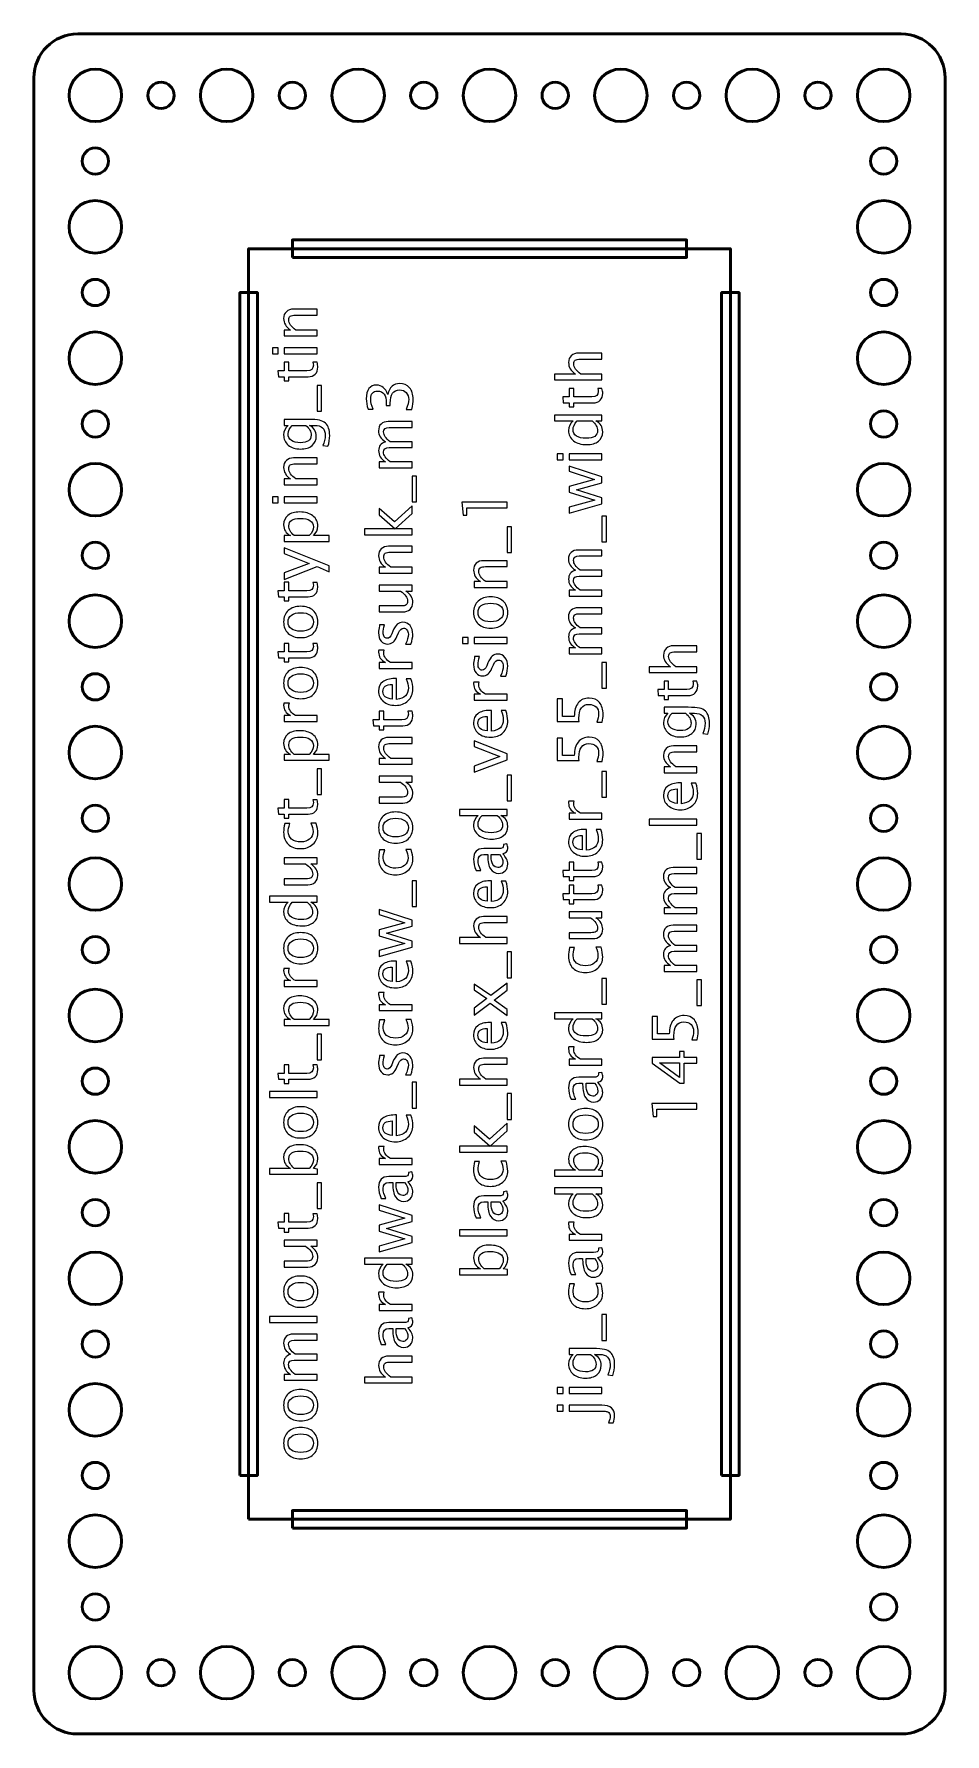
# Model space of a CAD drawing. Header units: centimetres. Extents: x -5.2 to 5.2, y -9.7 to 9.7.
import ezdxf

# ---------------------------------------------------------------- set-up
doc = ezdxf.new("R2010")
doc.units = ezdxf.units.CM
doc.header["$MEASUREMENT"] = 0
doc.layers.add('Layer 1', color=7, linetype='Continuous')

msp = doc.modelspace()

# ---------------------------------------------------------------- linework, layer by layer
at = {"layer": 'Layer 1', "color": 4, "lineweight": 53}
msp.add_lwpolyline([(-2.75001, -7.25002), (2.74999, -7.25002), (2.74999, 7.24998), (-2.75001, 7.24998), (-2.75001, -7.25002)], close=True, dxfattribs=at)
at = {"layer": 'Layer 1', "lineweight": 53}
for points in [[(-2.85, -6.75002), (-2.65, -6.75002), (-2.65, 6.74998), (-2.85, 6.74998), (-2.85, -6.75002)], [(2.65, -6.75002), (2.85, -6.75002), (2.85, 6.74998), (2.65, 6.74998), (2.65, -6.75002)]]:
    msp.add_lwpolyline(points, close=True, dxfattribs=at)
for centre, major_axis in [((-4.49999, 8.99999), (0, 0.30001)), ((-3.75, 9), (0, 0.15)), ((-2.99999, 8.99999), (0, 0.30001)), ((-2.25, 9), (0, 0.15)), ((-1.49999, 8.99999), (0, 0.30001)), ((-0.75, 9), (0, 0.15)), ((0.00001, 8.99999), (0, 0.30001)), ((0.75, 9), (0, 0.15)), ((1.50001, 8.99999), (0, 0.30001)), ((2.25, 9), (0, 0.15)), ((3.00001, 8.99999), (0, 0.30001)), ((3.75, 9), (0, 0.15)), ((4.50001, 8.99999), (0, 0.30001)), ((-4.5, 8.25), (0, 0.15)), ((4.5, 8.25), (0, 0.15)), ((-4.49999, 7.49999), (0, 0.30001)), ((4.50001, 7.49999), (0, 0.30001)), ((-4.5, 6.75), (0, 0.15)), ((4.5, 6.75), (0, 0.15)), ((-4.49999, 5.99999), (0, 0.30001)), ((4.50001, 5.99999), (0, 0.30001)), ((-4.5, 5.25), (0, 0.15)), ((4.5, 5.25), (0, 0.15)), ((-4.49999, 4.49999), (0, 0.30001)), ((4.50001, 4.49999), (0, 0.30001)), ((-4.5, 3.75), (0, 0.15)), ((4.5, 3.75), (0, 0.15)), ((-4.49999, 2.99999), (0, 0.30001)), ((4.50001, 2.99999), (0, 0.30001)), ((-4.5, 2.25), (0, 0.15)), ((4.5, 2.25), (0, 0.15)), ((-4.49999, 1.49999), (0, 0.30001)), ((4.50001, 1.49999), (0, 0.30001)), ((-4.5, 0.75), (0, 0.15)), ((4.5, 0.75), (0, 0.15)), ((-4.49999, -0.00001), (0, 0.30001)), ((4.50001, -0.00001), (0, 0.30001)), ((-4.5, -0.75), (0, 0.15)), ((4.5, -0.75), (0, 0.15)), ((-4.49999, -1.50001), (0, 0.30001)), ((4.50001, -1.50001), (0, 0.30001)), ((-4.5, -2.25), (0, 0.15)), ((4.5, -2.25), (0, 0.15)), ((-4.49999, -3.00001), (0, 0.30001)), ((4.50001, -3.00001), (0, 0.30001)), ((-4.5, -3.75), (0, 0.15)), ((4.5, -3.75), (0, 0.15)), ((-4.49999, -4.50001), (0, 0.30001)), ((4.50001, -4.50001), (0, 0.30001)), ((-4.5, -5.25), (0, 0.15)), ((4.5, -5.25), (0, 0.15)), ((-4.49999, -6.00001), (0, 0.30001)), ((4.50001, -6.00001), (0, 0.30001)), ((-4.5, -6.75), (0, 0.15)), ((4.5, -6.75), (0, 0.15)), ((-4.49999, -7.50001), (0, 0.30001)), ((4.50001, -7.50001), (0, 0.30001)), ((-4.5, -8.25), (0, 0.15)), ((4.5, -8.25), (0, 0.15)), ((-4.49999, -9.00001), (0, 0.30001)), ((-2.99999, -9.00001), (0, 0.30001)), ((-1.49999, -9.00001), (0, 0.30001)), ((0.00001, -9.00001), (0, 0.30001)), ((1.50001, -9.00001), (0, 0.30001)), ((3.00001, -9.00001), (0, 0.30001)), ((4.50001, -9.00001), (0, 0.30001)), ((-3.75, -9), (0, 0.15)), ((-2.25, -9), (0, 0.15)), ((-0.75, -9), (0, 0.15)), ((0.75, -9), (0, 0.15)), ((2.25, -9), (0, 0.15)), ((3.75, -9), (0, 0.15))]:
    msp.add_ellipse(centre, major_axis=major_axis, ratio=1, dxfattribs=at)
for points, knots in [([(-5.2, -9.2), (-5.2, -9.2), (-5.2, 9.2), (-5.2, 9.2), (-5.2, 9.2), (-5.2, 9.47614), (-4.97614, 9.7), (-4.7, 9.7), (-4.7, 9.7), (-4.7, 9.7), (4.7, 9.7), (4.7, 9.7), (4.7, 9.7), (4.97614, 9.7), (5.2, 9.47614), (5.2, 9.2), (5.2, 9.2), (5.2, 9.2), (5.2, -9.2), (5.2, -9.2), (5.2, -9.2), (5.2, -9.47614), (4.97614, -9.7), (4.7, -9.7), (4.7, -9.7), (4.7, -9.7), (-4.7, -9.7), (-4.7, -9.7), (-4.7, -9.7), (-4.97614, -9.7), (-5.2, -9.47614), (-5.2, -9.2)], [0, 0, 0, 0, 0.11111111, 0.11111111, 0.11111111, 0.11111111, 0.22222222, 0.22222222, 0.22222222, 0.22222222, 0.33333333, 0.33333333, 0.33333333, 0.33333333, 0.44444444, 0.44444444, 0.44444444, 0.44444444, 0.55555556, 0.55555556, 0.55555556, 0.55555556, 0.66666667, 0.66666667, 0.66666667, 0.66666667, 0.77777778, 0.77777778, 0.77777778, 0.77777778, 1, 1, 1, 1]), ([(-2.25, 7.15), (-2.25, 7.15), (-2.25, 7.35), (-2.25, 7.35), (-2.25, 7.35), (-2.25, 7.35), (2.25, 7.35), (2.25, 7.35), (2.25, 7.35), (2.25, 7.35), (2.25, 7.15), (2.25, 7.15), (2.25, 7.15), (2.25, 7.15), (-2.25, 7.15), (-2.25, 7.15)], [0, 0, 0, 0, 0.2, 0.2, 0.2, 0.2, 0.4, 0.4, 0.4, 0.4, 0.6, 0.6, 0.6, 0.6, 1, 1, 1, 1]), ([(-2.25, -7.35), (-2.25, -7.35), (-2.25, -7.15), (-2.25, -7.15), (-2.25, -7.15), (-2.25, -7.15), (2.25, -7.15), (2.25, -7.15), (2.25, -7.15), (2.25, -7.15), (2.25, -7.35), (2.25, -7.35), (2.25, -7.35), (2.25, -7.35), (-2.25, -7.35), (-2.25, -7.35)], [0, 0, 0, 0, 0.2, 0.2, 0.2, 0.2, 0.4, 0.4, 0.4, 0.4, 0.6, 0.6, 0.6, 0.6, 1, 1, 1, 1])]:
    msp.add_open_spline(points, degree=3, knots=knots, dxfattribs=at)
at = {"layer": 'Layer 1', "color": 5, "lineweight": 9}
for points, knots in [([(-1.96839, 6.25375), (-1.96839, 6.25375), (-2.34234, 6.25375), (-2.34234, 6.25375), (-2.34234, 6.25375), (-2.34234, 6.25375), (-2.34234, 6.32148), (-2.34234, 6.32148), (-2.34234, 6.32148), (-2.34234, 6.32148), (-2.27166, 6.32148), (-2.27166, 6.32148), (-2.27166, 6.32148), (-2.32399, 6.35734), (-2.3501, 6.40132), (-2.3501, 6.4533), (-2.3501, 6.4533), (-2.3501, 6.48599), (-2.33987, 6.51198), (-2.31929, 6.53115), (-2.31929, 6.53115), (-2.29883, 6.55031), (-2.27119, 6.55996), (-2.23662, 6.55996), (-2.23662, 6.55996), (-2.23662, 6.55996), (-1.96839, 6.55996), (-1.96839, 6.55996), (-1.96839, 6.55996), (-1.96839, 6.55996), (-1.96839, 6.49222), (-1.96839, 6.49222), (-1.96839, 6.49222), (-1.96839, 6.49222), (-2.21451, 6.49222), (-2.21451, 6.49222), (-2.21451, 6.49222), (-2.24226, 6.49222), (-2.26202, 6.48811), (-2.27378, 6.47999), (-2.27378, 6.47999), (-2.28566, 6.47176), (-2.29154, 6.45824), (-2.29154, 6.43931), (-2.29154, 6.43931), (-2.29154, 6.39768), (-2.26437, 6.3584), (-2.21004, 6.32148), (-2.21004, 6.32148), (-2.21004, 6.32148), (-1.96839, 6.32148), (-1.96839, 6.32148), (-1.96839, 6.32148), (-1.96839, 6.32148), (-1.96839, 6.25375), (-1.96839, 6.25375)], [0, 0, 0, 0, 0.06666667, 0.06666667, 0.06666667, 0.06666667, 0.13333333, 0.13333333, 0.13333333, 0.13333333, 0.2, 0.2, 0.2, 0.2, 0.26666667, 0.26666667, 0.26666667, 0.26666667, 0.33333333, 0.33333333, 0.33333333, 0.33333333, 0.4, 0.4, 0.4, 0.4, 0.46666667, 0.46666667, 0.46666667, 0.46666667, 0.53333333, 0.53333333, 0.53333333, 0.53333333, 0.6, 0.6, 0.6, 0.6, 0.66666667, 0.66666667, 0.66666667, 0.66666667, 0.73333333, 0.73333333, 0.73333333, 0.73333333, 0.8, 0.8, 0.8, 0.8, 0.86666667, 0.86666667, 0.86666667, 0.86666667, 1, 1, 1, 1]), ([(-2.41078, 6.04984), (-2.41078, 6.04984), (-2.47851, 6.04984), (-2.47851, 6.04984), (-2.47851, 6.04984), (-2.47851, 6.04984), (-2.47851, 6.11757), (-2.47851, 6.11757), (-2.47851, 6.11757), (-2.47851, 6.11757), (-2.41078, 6.11757), (-2.41078, 6.11757), (-2.41078, 6.11757), (-2.41078, 6.11757), (-2.41078, 6.04984), (-2.41078, 6.04984)], [0, 0, 0, 0, 0.2, 0.2, 0.2, 0.2, 0.4, 0.4, 0.4, 0.4, 0.6, 0.6, 0.6, 0.6, 1, 1, 1, 1]), ([(-1.96839, 6.04984), (-1.96839, 6.04984), (-2.34234, 6.04984), (-2.34234, 6.04984), (-2.34234, 6.04984), (-2.34234, 6.04984), (-2.34234, 6.11757), (-2.34234, 6.11757), (-2.34234, 6.11757), (-2.34234, 6.11757), (-1.96839, 6.11757), (-1.96839, 6.11757), (-1.96839, 6.11757), (-1.96839, 6.11757), (-1.96839, 6.04984), (-1.96839, 6.04984)], [0, 0, 0, 0, 0.2, 0.2, 0.2, 0.2, 0.4, 0.4, 0.4, 0.4, 0.6, 0.6, 0.6, 0.6, 1, 1, 1, 1]), ([(1.28424, 5.75162), (1.28424, 5.75162), (0.74025, 5.75162), (0.74025, 5.75162), (0.74025, 5.75162), (0.74025, 5.75162), (0.74025, 5.81935), (0.74025, 5.81935), (0.74025, 5.81935), (0.74025, 5.81935), (0.98097, 5.81935), (0.98097, 5.81935), (0.98097, 5.81935), (0.92864, 5.85521), (0.90253, 5.89919), (0.90253, 5.95117), (0.90253, 5.95117), (0.90253, 5.98386), (0.91276, 6.00985), (0.93334, 6.02902), (0.93334, 6.02902), (0.9538, 6.04818), (0.98144, 6.05783), (1.01601, 6.05783), (1.01601, 6.05783), (1.01601, 6.05783), (1.28424, 6.05783), (1.28424, 6.05783), (1.28424, 6.05783), (1.28424, 6.05783), (1.28424, 5.99009), (1.28424, 5.99009), (1.28424, 5.99009), (1.28424, 5.99009), (1.03812, 5.99009), (1.03812, 5.99009), (1.03812, 5.99009), (1.01037, 5.99009), (0.99061, 5.98598), (0.97885, 5.97786), (0.97885, 5.97786), (0.96697, 5.96963), (0.96109, 5.95611), (0.96109, 5.93718), (0.96109, 5.93718), (0.96109, 5.89555), (0.98826, 5.85627), (1.04259, 5.81935), (1.04259, 5.81935), (1.04259, 5.81935), (1.28424, 5.81935), (1.28424, 5.81935), (1.28424, 5.81935), (1.28424, 5.81935), (1.28424, 5.75162), (1.28424, 5.75162)], [0, 0, 0, 0, 0.06666667, 0.06666667, 0.06666667, 0.06666667, 0.13333333, 0.13333333, 0.13333333, 0.13333333, 0.2, 0.2, 0.2, 0.2, 0.26666667, 0.26666667, 0.26666667, 0.26666667, 0.33333333, 0.33333333, 0.33333333, 0.33333333, 0.4, 0.4, 0.4, 0.4, 0.46666667, 0.46666667, 0.46666667, 0.46666667, 0.53333333, 0.53333333, 0.53333333, 0.53333333, 0.6, 0.6, 0.6, 0.6, 0.66666667, 0.66666667, 0.66666667, 0.66666667, 0.73333333, 0.73333333, 0.73333333, 0.73333333, 0.8, 0.8, 0.8, 0.8, 0.86666667, 0.86666667, 0.86666667, 0.86666667, 1, 1, 1, 1]), ([(-1.96851, 5.95318), (-1.96275, 5.93225), (-1.95992, 5.91402), (-1.95992, 5.89862), (-1.95992, 5.89862), (-1.95992, 5.86405), (-1.9698, 5.83712), (-1.98956, 5.81783), (-1.98956, 5.81783), (-2.00931, 5.79844), (-2.03671, 5.7888), (-2.07187, 5.7888), (-2.07187, 5.7888), (-2.07187, 5.7888), (-2.29154, 5.7888), (-2.29154, 5.7888), (-2.29154, 5.7888), (-2.29154, 5.7888), (-2.29154, 5.74199), (-2.29154, 5.74199), (-2.29154, 5.74199), (-2.29154, 5.74199), (-2.34234, 5.74199), (-2.34234, 5.74199), (-2.34234, 5.74199), (-2.34234, 5.74199), (-2.34234, 5.7888), (-2.34234, 5.7888), (-2.34234, 5.7888), (-2.34234, 5.7888), (-2.40995, 5.7888), (-2.40995, 5.7888), (-2.40995, 5.7888), (-2.40995, 5.7888), (-2.41642, 5.85652), (-2.41642, 5.85652), (-2.41642, 5.85652), (-2.41642, 5.85652), (-2.34234, 5.85652), (-2.34234, 5.85652), (-2.34234, 5.85652), (-2.34234, 5.85652), (-2.34234, 5.95459), (-2.34234, 5.95459), (-2.34234, 5.95459), (-2.34234, 5.95459), (-2.29154, 5.95459), (-2.29154, 5.95459), (-2.29154, 5.95459), (-2.29154, 5.95459), (-2.29154, 5.85652), (-2.29154, 5.85652), (-2.29154, 5.85652), (-2.29154, 5.85652), (-2.0841, 5.85652), (-2.0841, 5.85652), (-2.0841, 5.85652), (-2.03518, 5.85652), (-2.01072, 5.8778), (-2.01072, 5.92026), (-2.01072, 5.92026), (-2.01072, 5.92931), (-2.01225, 5.94025), (-2.01519, 5.95318), (-2.01519, 5.95318), (-2.01519, 5.95318), (-1.96851, 5.95318), (-1.96851, 5.95318)], [0, 0, 0, 0, 0.05555556, 0.05555556, 0.05555556, 0.05555556, 0.11111111, 0.11111111, 0.11111111, 0.11111111, 0.16666667, 0.16666667, 0.16666667, 0.16666667, 0.22222222, 0.22222222, 0.22222222, 0.22222222, 0.27777778, 0.27777778, 0.27777778, 0.27777778, 0.33333333, 0.33333333, 0.33333333, 0.33333333, 0.38888889, 0.38888889, 0.38888889, 0.38888889, 0.44444444, 0.44444444, 0.44444444, 0.44444444, 0.5, 0.5, 0.5, 0.5, 0.55555556, 0.55555556, 0.55555556, 0.55555556, 0.61111111, 0.61111111, 0.61111111, 0.61111111, 0.66666667, 0.66666667, 0.66666667, 0.66666667, 0.72222222, 0.72222222, 0.72222222, 0.72222222, 0.77777778, 0.77777778, 0.77777778, 0.77777778, 0.83333333, 0.83333333, 0.83333333, 0.83333333, 0.88888889, 0.88888889, 0.88888889, 0.88888889, 1, 1, 1, 1]), ([(-1.91759, 5.39509), (-1.91759, 5.39509), (-1.96839, 5.39509), (-1.96839, 5.39509), (-1.96839, 5.39509), (-1.96839, 5.39509), (-1.96839, 5.6886), (-1.96839, 5.6886), (-1.96839, 5.6886), (-1.96839, 5.6886), (-1.91759, 5.6886), (-1.91759, 5.6886), (-1.91759, 5.6886), (-1.91759, 5.6886), (-1.91759, 5.39509), (-1.91759, 5.39509)], [0, 0, 0, 0, 0.2, 0.2, 0.2, 0.2, 0.4, 0.4, 0.4, 0.4, 0.6, 0.6, 0.6, 0.6, 1, 1, 1, 1]), ([(-0.88771, 5.41337), (-0.88771, 5.41337), (-0.95121, 5.41337), (-0.95121, 5.41337), (-0.95121, 5.41337), (-0.93192, 5.46181), (-0.92228, 5.49979), (-0.92228, 5.52766), (-0.92228, 5.52766), (-0.92228, 5.56047), (-0.93169, 5.58692), (-0.95062, 5.60727), (-0.95062, 5.60727), (-0.96955, 5.62761), (-0.99425, 5.63773), (-1.02459, 5.63773), (-1.02459, 5.63773), (-1.09655, 5.63773), (-1.13254, 5.58763), (-1.13254, 5.48744), (-1.13254, 5.48744), (-1.13254, 5.48744), (-1.13254, 5.46063), (-1.13254, 5.46063), (-1.13254, 5.46063), (-1.13254, 5.46063), (-1.17805, 5.46063), (-1.17805, 5.46063), (-1.17805, 5.46063), (-1.17805, 5.46063), (-1.1784, 5.48438), (-1.1784, 5.48438), (-1.1784, 5.48438), (-1.1784, 5.57858), (-1.21156, 5.62573), (-1.278, 5.62573), (-1.278, 5.62573), (-1.33009, 5.62573), (-1.3562, 5.59445), (-1.3562, 5.53201), (-1.3562, 5.53201), (-1.3562, 5.49849), (-1.34656, 5.46134), (-1.32727, 5.42042), (-1.32727, 5.42042), (-1.32727, 5.42042), (-1.38654, 5.42042), (-1.38654, 5.42042), (-1.38654, 5.42042), (-1.40018, 5.46051), (-1.407, 5.4992), (-1.407, 5.53636), (-1.407, 5.53636), (-1.407, 5.58692), (-1.39689, 5.62585), (-1.37666, 5.65289), (-1.37666, 5.65289), (-1.35655, 5.67994), (-1.32727, 5.69346), (-1.28894, 5.69346), (-1.28894, 5.69346), (-1.22908, 5.69346), (-1.18639, 5.65807), (-1.16099, 5.58716), (-1.16099, 5.58716), (-1.14183, 5.66936), (-1.09679, 5.7104), (-1.02564, 5.7104), (-1.02564, 5.7104), (-0.97767, 5.7104), (-0.93992, 5.69452), (-0.91252, 5.66289), (-0.91252, 5.66289), (-0.88512, 5.63126), (-0.87148, 5.58775), (-0.87148, 5.53248), (-0.87148, 5.53248), (-0.87148, 5.50096), (-0.87689, 5.46134), (-0.88771, 5.41337)], [0, 0, 0, 0, 0.04761905, 0.04761905, 0.04761905, 0.04761905, 0.0952381, 0.0952381, 0.0952381, 0.0952381, 0.14285714, 0.14285714, 0.14285714, 0.14285714, 0.19047619, 0.19047619, 0.19047619, 0.19047619, 0.23809524, 0.23809524, 0.23809524, 0.23809524, 0.28571429, 0.28571429, 0.28571429, 0.28571429, 0.33333333, 0.33333333, 0.33333333, 0.33333333, 0.38095238, 0.38095238, 0.38095238, 0.38095238, 0.42857143, 0.42857143, 0.42857143, 0.42857143, 0.47619048, 0.47619048, 0.47619048, 0.47619048, 0.52380952, 0.52380952, 0.52380952, 0.52380952, 0.57142857, 0.57142857, 0.57142857, 0.57142857, 0.61904762, 0.61904762, 0.61904762, 0.61904762, 0.66666667, 0.66666667, 0.66666667, 0.66666667, 0.71428571, 0.71428571, 0.71428571, 0.71428571, 0.76190476, 0.76190476, 0.76190476, 0.76190476, 0.80952381, 0.80952381, 0.80952381, 0.80952381, 0.85714286, 0.85714286, 0.85714286, 0.85714286, 0.9047619, 0.9047619, 0.9047619, 0.9047619, 1, 1, 1, 1]), ([(1.28412, 5.65495), (1.28988, 5.63402), (1.29271, 5.61579), (1.29271, 5.60039), (1.29271, 5.60039), (1.29271, 5.56582), (1.28283, 5.53889), (1.26307, 5.5196), (1.26307, 5.5196), (1.24332, 5.50021), (1.21592, 5.49057), (1.18076, 5.49057), (1.18076, 5.49057), (1.18076, 5.49057), (0.96109, 5.49057), (0.96109, 5.49057), (0.96109, 5.49057), (0.96109, 5.49057), (0.96109, 5.44376), (0.96109, 5.44376), (0.96109, 5.44376), (0.96109, 5.44376), (0.91029, 5.44376), (0.91029, 5.44376), (0.91029, 5.44376), (0.91029, 5.44376), (0.91029, 5.49057), (0.91029, 5.49057), (0.91029, 5.49057), (0.91029, 5.49057), (0.84268, 5.49057), (0.84268, 5.49057), (0.84268, 5.49057), (0.84268, 5.49057), (0.83621, 5.55829), (0.83621, 5.55829), (0.83621, 5.55829), (0.83621, 5.55829), (0.91029, 5.55829), (0.91029, 5.55829), (0.91029, 5.55829), (0.91029, 5.55829), (0.91029, 5.65636), (0.91029, 5.65636), (0.91029, 5.65636), (0.91029, 5.65636), (0.96109, 5.65636), (0.96109, 5.65636), (0.96109, 5.65636), (0.96109, 5.65636), (0.96109, 5.55829), (0.96109, 5.55829), (0.96109, 5.55829), (0.96109, 5.55829), (1.16853, 5.55829), (1.16853, 5.55829), (1.16853, 5.55829), (1.21745, 5.55829), (1.24191, 5.57957), (1.24191, 5.62203), (1.24191, 5.62203), (1.24191, 5.63108), (1.24038, 5.64202), (1.23744, 5.65495), (1.23744, 5.65495), (1.23744, 5.65495), (1.28412, 5.65495), (1.28412, 5.65495)], [0, 0, 0, 0, 0.05555556, 0.05555556, 0.05555556, 0.05555556, 0.11111111, 0.11111111, 0.11111111, 0.11111111, 0.16666667, 0.16666667, 0.16666667, 0.16666667, 0.22222222, 0.22222222, 0.22222222, 0.22222222, 0.27777778, 0.27777778, 0.27777778, 0.27777778, 0.33333333, 0.33333333, 0.33333333, 0.33333333, 0.38888889, 0.38888889, 0.38888889, 0.38888889, 0.44444444, 0.44444444, 0.44444444, 0.44444444, 0.5, 0.5, 0.5, 0.5, 0.55555556, 0.55555556, 0.55555556, 0.55555556, 0.61111111, 0.61111111, 0.61111111, 0.61111111, 0.66666667, 0.66666667, 0.66666667, 0.66666667, 0.72222222, 0.72222222, 0.72222222, 0.72222222, 0.77777778, 0.77777778, 0.77777778, 0.77777778, 0.83333333, 0.83333333, 0.83333333, 0.83333333, 0.88888889, 0.88888889, 0.88888889, 0.88888889, 1, 1, 1, 1]), ([(-1.84421, 4.99468), (-1.84421, 4.99468), (-1.90277, 5.00268), (-1.90277, 5.00268), (-1.90277, 5.00268), (-1.88443, 5.04195), (-1.87526, 5.08087), (-1.87526, 5.11932), (-1.87526, 5.11932), (-1.87526, 5.19564), (-1.91571, 5.23386), (-1.99649, 5.23386), (-1.99649, 5.23386), (-1.99649, 5.23386), (-2.05529, 5.23386), (-2.05529, 5.23386), (-2.05529, 5.23386), (-2.03048, 5.2221), (-2.01131, 5.2054), (-1.99755, 5.18365), (-1.99755, 5.18365), (-1.98379, 5.16189), (-1.97686, 5.13767), (-1.97686, 5.11097), (-1.97686, 5.11097), (-1.97686, 5.0657), (-1.99308, 5.02984), (-2.02554, 5.00339), (-2.02554, 5.00339), (-2.058, 4.97693), (-2.10198, 4.96364), (-2.15748, 4.96364), (-2.15748, 4.96364), (-2.21428, 4.96364), (-2.26061, 4.97869), (-2.29648, 5.0088), (-2.29648, 5.0088), (-2.33222, 5.03901), (-2.3501, 5.07793), (-2.3501, 5.12579), (-2.3501, 5.12579), (-2.3501, 5.16765), (-2.33316, 5.20376), (-2.29918, 5.23386), (-2.29918, 5.23386), (-2.29918, 5.23386), (-2.34234, 5.23386), (-2.34234, 5.23386), (-2.34234, 5.23386), (-2.34234, 5.23386), (-2.34234, 5.30159), (-2.34234, 5.30159), (-2.34234, 5.30159), (-2.34234, 5.30159), (-2.07046, 5.30159), (-2.07046, 5.30159), (-2.07046, 5.30159), (-2.01202, 5.30159), (-1.96874, 5.29854), (-1.94064, 5.29242), (-1.94064, 5.29242), (-1.91253, 5.28642), (-1.88948, 5.2749), (-1.87161, 5.2582), (-1.87161, 5.2582), (-1.84021, 5.22857), (-1.82446, 5.18224), (-1.82446, 5.11932), (-1.82446, 5.11932), (-1.82446, 5.07617), (-1.83104, 5.03466), (-1.84421, 4.99468)], [0, 0, 0, 0, 0.05263158, 0.05263158, 0.05263158, 0.05263158, 0.10526316, 0.10526316, 0.10526316, 0.10526316, 0.15789474, 0.15789474, 0.15789474, 0.15789474, 0.21052632, 0.21052632, 0.21052632, 0.21052632, 0.26315789, 0.26315789, 0.26315789, 0.26315789, 0.31578947, 0.31578947, 0.31578947, 0.31578947, 0.36842105, 0.36842105, 0.36842105, 0.36842105, 0.42105263, 0.42105263, 0.42105263, 0.42105263, 0.47368421, 0.47368421, 0.47368421, 0.47368421, 0.52631579, 0.52631579, 0.52631579, 0.52631579, 0.57894737, 0.57894737, 0.57894737, 0.57894737, 0.63157895, 0.63157895, 0.63157895, 0.63157895, 0.68421053, 0.68421053, 0.68421053, 0.68421053, 0.73684211, 0.73684211, 0.73684211, 0.73684211, 0.78947368, 0.78947368, 0.78947368, 0.78947368, 0.84210526, 0.84210526, 0.84210526, 0.84210526, 0.89473684, 0.89473684, 0.89473684, 0.89473684, 1, 1, 1, 1]), ([(-0.88418, 4.75037), (-0.88418, 4.75037), (-1.25813, 4.75037), (-1.25813, 4.75037), (-1.25813, 4.75037), (-1.25813, 4.75037), (-1.25813, 4.8181), (-1.25813, 4.8181), (-1.25813, 4.8181), (-1.25813, 4.8181), (-1.18745, 4.8181), (-1.18745, 4.8181), (-1.18745, 4.8181), (-1.23978, 4.85114), (-1.26589, 4.89347), (-1.26589, 4.94533), (-1.26589, 4.94533), (-1.26589, 4.99531), (-1.23978, 5.0293), (-1.18745, 5.0474), (-1.18745, 5.0474), (-1.24025, 5.07951), (-1.26659, 5.12137), (-1.26659, 5.17276), (-1.26659, 5.17276), (-1.26659, 5.20557), (-1.25695, 5.23109), (-1.23755, 5.24931), (-1.23755, 5.24931), (-1.21815, 5.26754), (-1.19098, 5.27671), (-1.15606, 5.27671), (-1.15606, 5.27671), (-1.15606, 5.27671), (-0.88418, 5.27671), (-0.88418, 5.27671), (-0.88418, 5.27671), (-0.88418, 5.27671), (-0.88418, 5.20898), (-0.88418, 5.20898), (-0.88418, 5.20898), (-0.88418, 5.20898), (-1.14488, 5.20898), (-1.14488, 5.20898), (-1.14488, 5.20898), (-1.18745, 5.20898), (-1.20874, 5.19204), (-1.20874, 5.15818), (-1.20874, 5.15818), (-1.20874, 5.12302), (-1.18393, 5.08609), (-1.13418, 5.0474), (-1.13418, 5.0474), (-1.13418, 5.0474), (-0.88418, 5.0474), (-0.88418, 5.0474), (-0.88418, 5.0474), (-0.88418, 5.0474), (-0.88418, 4.97967), (-0.88418, 4.97967), (-0.88418, 4.97967), (-0.88418, 4.97967), (-1.14512, 4.97967), (-1.14512, 4.97967), (-1.14512, 4.97967), (-1.18804, 4.97967), (-1.20944, 4.9625), (-1.20944, 4.92805), (-1.20944, 4.92805), (-1.20944, 4.89383), (-1.18451, 4.85714), (-1.13454, 4.8181), (-1.13454, 4.8181), (-1.13454, 4.8181), (-0.88418, 4.8181), (-0.88418, 4.8181), (-0.88418, 4.8181), (-0.88418, 4.8181), (-0.88418, 4.75037), (-0.88418, 4.75037)], [0, 0, 0, 0, 0.04761905, 0.04761905, 0.04761905, 0.04761905, 0.0952381, 0.0952381, 0.0952381, 0.0952381, 0.14285714, 0.14285714, 0.14285714, 0.14285714, 0.19047619, 0.19047619, 0.19047619, 0.19047619, 0.23809524, 0.23809524, 0.23809524, 0.23809524, 0.28571429, 0.28571429, 0.28571429, 0.28571429, 0.33333333, 0.33333333, 0.33333333, 0.33333333, 0.38095238, 0.38095238, 0.38095238, 0.38095238, 0.42857143, 0.42857143, 0.42857143, 0.42857143, 0.47619048, 0.47619048, 0.47619048, 0.47619048, 0.52380952, 0.52380952, 0.52380952, 0.52380952, 0.57142857, 0.57142857, 0.57142857, 0.57142857, 0.61904762, 0.61904762, 0.61904762, 0.61904762, 0.66666667, 0.66666667, 0.66666667, 0.66666667, 0.71428571, 0.71428571, 0.71428571, 0.71428571, 0.76190476, 0.76190476, 0.76190476, 0.76190476, 0.80952381, 0.80952381, 0.80952381, 0.80952381, 0.85714286, 0.85714286, 0.85714286, 0.85714286, 0.9047619, 0.9047619, 0.9047619, 0.9047619, 1, 1, 1, 1]), ([(1.28424, 5.2843), (1.28424, 5.2843), (1.21404, 5.2843), (1.21404, 5.2843), (1.21404, 5.2843), (1.26648, 5.25667), (1.29271, 5.21504), (1.29271, 5.15942), (1.29271, 5.15942), (1.29271, 5.11426), (1.27636, 5.07875), (1.24355, 5.05289), (1.24355, 5.05289), (1.21074, 5.02702), (1.16594, 5.01408), (1.10914, 5.01408), (1.10914, 5.01408), (1.04705, 5.01408), (0.99708, 5.02878), (0.95921, 5.05806), (0.95921, 5.05806), (0.92146, 5.08745), (0.90253, 5.12602), (0.90253, 5.17388), (0.90253, 5.17388), (0.90253, 5.21821), (0.91947, 5.25514), (0.95345, 5.2843), (0.95345, 5.2843), (0.95345, 5.2843), (0.74025, 5.2843), (0.74025, 5.2843), (0.74025, 5.2843), (0.74025, 5.2843), (0.74025, 5.35203), (0.74025, 5.35203), (0.74025, 5.35203), (0.74025, 5.35203), (1.28424, 5.35203), (1.28424, 5.35203), (1.28424, 5.35203), (1.28424, 5.35203), (1.28424, 5.2843), (1.28424, 5.2843)], [0, 0, 0, 0, 0.08333333, 0.08333333, 0.08333333, 0.08333333, 0.16666667, 0.16666667, 0.16666667, 0.16666667, 0.25, 0.25, 0.25, 0.25, 0.33333333, 0.33333333, 0.33333333, 0.33333333, 0.41666667, 0.41666667, 0.41666667, 0.41666667, 0.5, 0.5, 0.5, 0.5, 0.58333333, 0.58333333, 0.58333333, 0.58333333, 0.66666667, 0.66666667, 0.66666667, 0.66666667, 0.75, 0.75, 0.75, 0.75, 0.83333333, 0.83333333, 0.83333333, 0.83333333, 1, 1, 1, 1]), ([(0.99978, 5.2843), (0.96885, 5.24914), (0.95333, 5.21586), (0.95333, 5.18435), (0.95333, 5.18435), (0.95333, 5.1533), (0.96627, 5.12931), (0.99226, 5.11226), (0.99226, 5.11226), (1.01813, 5.09521), (1.05482, 5.08674), (1.10232, 5.08674), (1.10232, 5.08674), (1.18969, 5.08674), (1.23344, 5.11567), (1.23344, 5.17364), (1.23344, 5.17364), (1.23344, 5.21127), (1.21286, 5.2482), (1.17182, 5.2843), (1.17182, 5.2843), (1.17182, 5.2843), (0.99978, 5.2843), (0.99978, 5.2843)], [0, 0, 0, 0, 0.14285714, 0.14285714, 0.14285714, 0.14285714, 0.28571429, 0.28571429, 0.28571429, 0.28571429, 0.42857143, 0.42857143, 0.42857143, 0.42857143, 0.57142857, 0.57142857, 0.57142857, 0.57142857, 0.71428571, 0.71428571, 0.71428571, 0.71428571, 1, 1, 1, 1]), ([(-2.09774, 5.23386), (-2.09774, 5.23386), (-2.25285, 5.23386), (-2.25285, 5.23386), (-2.25285, 5.23386), (-2.28378, 5.20399), (-2.2993, 5.17142), (-2.2993, 5.13626), (-2.2993, 5.13626), (-2.2993, 5.10498), (-2.28683, 5.08052), (-2.26179, 5.06288), (-2.26179, 5.06288), (-2.23686, 5.04512), (-2.20217, 5.0363), (-2.15795, 5.0363), (-2.15795, 5.0363), (-2.07669, 5.0363), (-2.03612, 5.06511), (-2.03612, 5.12285), (-2.03612, 5.12285), (-2.03612, 5.16213), (-2.0567, 5.19917), (-2.09774, 5.23386)], [0, 0, 0, 0, 0.14285714, 0.14285714, 0.14285714, 0.14285714, 0.28571429, 0.28571429, 0.28571429, 0.28571429, 0.42857143, 0.42857143, 0.42857143, 0.42857143, 0.57142857, 0.57142857, 0.57142857, 0.57142857, 0.71428571, 0.71428571, 0.71428571, 0.71428571, 1, 1, 1, 1]), ([(-1.96839, 4.55535), (-1.96839, 4.55535), (-2.34234, 4.55535), (-2.34234, 4.55535), (-2.34234, 4.55535), (-2.34234, 4.55535), (-2.34234, 4.62308), (-2.34234, 4.62308), (-2.34234, 4.62308), (-2.34234, 4.62308), (-2.27166, 4.62308), (-2.27166, 4.62308), (-2.27166, 4.62308), (-2.32399, 4.65894), (-2.3501, 4.70292), (-2.3501, 4.7549), (-2.3501, 4.7549), (-2.3501, 4.78759), (-2.33987, 4.81358), (-2.31929, 4.83275), (-2.31929, 4.83275), (-2.29883, 4.85191), (-2.27119, 4.86156), (-2.23662, 4.86156), (-2.23662, 4.86156), (-2.23662, 4.86156), (-1.96839, 4.86156), (-1.96839, 4.86156), (-1.96839, 4.86156), (-1.96839, 4.86156), (-1.96839, 4.79382), (-1.96839, 4.79382), (-1.96839, 4.79382), (-1.96839, 4.79382), (-2.21451, 4.79382), (-2.21451, 4.79382), (-2.21451, 4.79382), (-2.24226, 4.79382), (-2.26202, 4.78971), (-2.27378, 4.78159), (-2.27378, 4.78159), (-2.28566, 4.77336), (-2.29154, 4.75984), (-2.29154, 4.74091), (-2.29154, 4.74091), (-2.29154, 4.69928), (-2.26437, 4.66), (-2.21004, 4.62308), (-2.21004, 4.62308), (-2.21004, 4.62308), (-1.96839, 4.62308), (-1.96839, 4.62308), (-1.96839, 4.62308), (-1.96839, 4.62308), (-1.96839, 4.55535), (-1.96839, 4.55535)], [0, 0, 0, 0, 0.06666667, 0.06666667, 0.06666667, 0.06666667, 0.13333333, 0.13333333, 0.13333333, 0.13333333, 0.2, 0.2, 0.2, 0.2, 0.26666667, 0.26666667, 0.26666667, 0.26666667, 0.33333333, 0.33333333, 0.33333333, 0.33333333, 0.4, 0.4, 0.4, 0.4, 0.46666667, 0.46666667, 0.46666667, 0.46666667, 0.53333333, 0.53333333, 0.53333333, 0.53333333, 0.6, 0.6, 0.6, 0.6, 0.66666667, 0.66666667, 0.66666667, 0.66666667, 0.73333333, 0.73333333, 0.73333333, 0.73333333, 0.8, 0.8, 0.8, 0.8, 0.86666667, 0.86666667, 0.86666667, 0.86666667, 1, 1, 1, 1]), ([(0.84185, 4.8398), (0.84185, 4.8398), (0.77412, 4.8398), (0.77412, 4.8398), (0.77412, 4.8398), (0.77412, 4.8398), (0.77412, 4.90753), (0.77412, 4.90753), (0.77412, 4.90753), (0.77412, 4.90753), (0.84185, 4.90753), (0.84185, 4.90753), (0.84185, 4.90753), (0.84185, 4.90753), (0.84185, 4.8398), (0.84185, 4.8398)], [0, 0, 0, 0, 0.2, 0.2, 0.2, 0.2, 0.4, 0.4, 0.4, 0.4, 0.6, 0.6, 0.6, 0.6, 1, 1, 1, 1]), ([(1.28424, 4.8398), (1.28424, 4.8398), (0.91029, 4.8398), (0.91029, 4.8398), (0.91029, 4.8398), (0.91029, 4.8398), (0.91029, 4.90753), (0.91029, 4.90753), (0.91029, 4.90753), (0.91029, 4.90753), (1.28424, 4.90753), (1.28424, 4.90753), (1.28424, 4.90753), (1.28424, 4.90753), (1.28424, 4.8398), (1.28424, 4.8398)], [0, 0, 0, 0, 0.2, 0.2, 0.2, 0.2, 0.4, 0.4, 0.4, 0.4, 0.6, 0.6, 0.6, 0.6, 1, 1, 1, 1]), ([(1.28424, 4.33991), (1.28424, 4.33991), (0.91029, 4.23267), (0.91029, 4.23267), (0.91029, 4.23267), (0.91029, 4.23267), (0.91029, 4.29876), (0.91029, 4.29876), (0.91029, 4.29876), (0.91029, 4.29876), (1.20063, 4.38095), (1.20063, 4.38095), (1.20063, 4.38095), (1.20063, 4.38095), (0.91029, 4.46961), (0.91029, 4.46961), (0.91029, 4.46961), (0.91029, 4.46961), (0.91029, 4.53735), (0.91029, 4.53735), (0.91029, 4.53735), (0.91029, 4.53735), (1.20016, 4.61531), (1.20016, 4.61531), (1.20016, 4.61531), (1.20016, 4.61531), (0.91029, 4.70962), (0.91029, 4.70962), (0.91029, 4.70962), (0.91029, 4.70962), (0.91029, 4.76748), (0.91029, 4.76748), (0.91029, 4.76748), (0.91029, 4.76748), (1.28424, 4.64542), (1.28424, 4.64542), (1.28424, 4.64542), (1.28424, 4.64542), (1.28424, 4.57768), (1.28424, 4.57768), (1.28424, 4.57768), (1.28424, 4.57768), (0.99261, 4.49748), (0.99261, 4.49748), (0.99261, 4.49748), (0.99261, 4.49748), (1.28424, 4.40764), (1.28424, 4.40764), (1.28424, 4.40764), (1.28424, 4.40764), (1.28424, 4.33991), (1.28424, 4.33991)], [0, 0, 0, 0, 0.07142857, 0.07142857, 0.07142857, 0.07142857, 0.14285714, 0.14285714, 0.14285714, 0.14285714, 0.21428571, 0.21428571, 0.21428571, 0.21428571, 0.28571429, 0.28571429, 0.28571429, 0.28571429, 0.35714286, 0.35714286, 0.35714286, 0.35714286, 0.42857143, 0.42857143, 0.42857143, 0.42857143, 0.5, 0.5, 0.5, 0.5, 0.57142857, 0.57142857, 0.57142857, 0.57142857, 0.64285714, 0.64285714, 0.64285714, 0.64285714, 0.71428571, 0.71428571, 0.71428571, 0.71428571, 0.78571429, 0.78571429, 0.78571429, 0.78571429, 0.85714286, 0.85714286, 0.85714286, 0.85714286, 1, 1, 1, 1]), ([(-0.83338, 4.35949), (-0.83338, 4.35949), (-0.88418, 4.35949), (-0.88418, 4.35949), (-0.88418, 4.35949), (-0.88418, 4.35949), (-0.88418, 4.653), (-0.88418, 4.653), (-0.88418, 4.653), (-0.88418, 4.653), (-0.83338, 4.653), (-0.83338, 4.653), (-0.83338, 4.653), (-0.83338, 4.653), (-0.83338, 4.35949), (-0.83338, 4.35949)], [0, 0, 0, 0, 0.2, 0.2, 0.2, 0.2, 0.4, 0.4, 0.4, 0.4, 0.6, 0.6, 0.6, 0.6, 1, 1, 1, 1]), ([(-2.41078, 4.35144), (-2.41078, 4.35144), (-2.47851, 4.35144), (-2.47851, 4.35144), (-2.47851, 4.35144), (-2.47851, 4.35144), (-2.47851, 4.41917), (-2.47851, 4.41917), (-2.47851, 4.41917), (-2.47851, 4.41917), (-2.41078, 4.41917), (-2.41078, 4.41917), (-2.41078, 4.41917), (-2.41078, 4.41917), (-2.41078, 4.35144), (-2.41078, 4.35144)], [0, 0, 0, 0, 0.2, 0.2, 0.2, 0.2, 0.4, 0.4, 0.4, 0.4, 0.6, 0.6, 0.6, 0.6, 1, 1, 1, 1]), ([(-1.96839, 4.35144), (-1.96839, 4.35144), (-2.34234, 4.35144), (-2.34234, 4.35144), (-2.34234, 4.35144), (-2.34234, 4.35144), (-2.34234, 4.41917), (-2.34234, 4.41917), (-2.34234, 4.41917), (-2.34234, 4.41917), (-1.96839, 4.41917), (-1.96839, 4.41917), (-1.96839, 4.41917), (-1.96839, 4.41917), (-1.96839, 4.35144), (-1.96839, 4.35144)], [0, 0, 0, 0, 0.2, 0.2, 0.2, 0.2, 0.4, 0.4, 0.4, 0.4, 0.6, 0.6, 0.6, 0.6, 1, 1, 1, 1]), ([(-0.88418, 3.9852), (-0.88418, 3.9852), (-1.42817, 3.9852), (-1.42817, 3.9852), (-1.42817, 3.9852), (-1.42817, 3.9852), (-1.42817, 4.05293), (-1.42817, 4.05293), (-1.42817, 4.05293), (-1.42817, 4.05293), (-1.07668, 4.05293), (-1.07668, 4.05293), (-1.07668, 4.05293), (-1.07668, 4.05293), (-1.25813, 4.21168), (-1.25813, 4.21168), (-1.25813, 4.21168), (-1.25813, 4.21168), (-1.25813, 4.28482), (-1.25813, 4.28482), (-1.25813, 4.28482), (-1.25813, 4.28482), (-1.08362, 4.13313), (-1.08362, 4.13313), (-1.08362, 4.13313), (-1.08362, 4.13313), (-0.88418, 4.31657), (-0.88418, 4.31657), (-0.88418, 4.31657), (-0.88418, 4.31657), (-0.88418, 4.22932), (-0.88418, 4.22932), (-0.88418, 4.22932), (-0.88418, 4.22932), (-1.07597, 4.05293), (-1.07597, 4.05293), (-1.07597, 4.05293), (-1.07597, 4.05293), (-0.88418, 4.05293), (-0.88418, 4.05293), (-0.88418, 4.05293), (-0.88418, 4.05293), (-0.88418, 3.9852), (-0.88418, 3.9852)], [0, 0, 0, 0, 0.08333333, 0.08333333, 0.08333333, 0.08333333, 0.16666667, 0.16666667, 0.16666667, 0.16666667, 0.25, 0.25, 0.25, 0.25, 0.33333333, 0.33333333, 0.33333333, 0.33333333, 0.41666667, 0.41666667, 0.41666667, 0.41666667, 0.5, 0.5, 0.5, 0.5, 0.58333333, 0.58333333, 0.58333333, 0.58333333, 0.66666667, 0.66666667, 0.66666667, 0.66666667, 0.75, 0.75, 0.75, 0.75, 0.83333333, 0.83333333, 0.83333333, 0.83333333, 1, 1, 1, 1]), ([(0.20003, 4.29106), (0.20003, 4.29106), (-0.25929, 4.29106), (-0.25929, 4.29106), (-0.25929, 4.29106), (-0.25929, 4.29106), (-0.25929, 4.20992), (-0.25929, 4.20992), (-0.25929, 4.20992), (-0.25929, 4.20992), (-0.30162, 4.20992), (-0.30162, 4.20992), (-0.30162, 4.20992), (-0.30162, 4.20992), (-0.31432, 4.35879), (-0.31432, 4.35879), (-0.31432, 4.35879), (-0.31432, 4.35879), (0.20003, 4.35879), (0.20003, 4.35879), (0.20003, 4.35879), (0.20003, 4.35879), (0.20003, 4.29106), (0.20003, 4.29106)], [0, 0, 0, 0, 0.14285714, 0.14285714, 0.14285714, 0.14285714, 0.28571429, 0.28571429, 0.28571429, 0.28571429, 0.42857143, 0.42857143, 0.42857143, 0.42857143, 0.57142857, 0.57142857, 0.57142857, 0.57142857, 0.71428571, 0.71428571, 0.71428571, 0.71428571, 1, 1, 1, 1]), ([(-1.83222, 3.90742), (-1.83222, 3.90742), (-2.34234, 3.90742), (-2.34234, 3.90742), (-2.34234, 3.90742), (-2.34234, 3.90742), (-2.34234, 3.97515), (-2.34234, 3.97515), (-2.34234, 3.97515), (-2.34234, 3.97515), (-2.27166, 3.97515), (-2.27166, 3.97515), (-2.27166, 3.97515), (-2.32399, 4.0029), (-2.3501, 4.04465), (-2.3501, 4.10027), (-2.3501, 4.10027), (-2.3501, 4.14531), (-2.33375, 4.1807), (-2.30094, 4.20657), (-2.30094, 4.20657), (-2.26814, 4.23244), (-2.22333, 4.24538), (-2.16653, 4.24538), (-2.16653, 4.24538), (-2.10468, 4.24538), (-2.0547, 4.23068), (-2.01684, 4.2014), (-2.01684, 4.2014), (-1.97886, 4.17212), (-1.95992, 4.13355), (-1.95992, 4.0858), (-1.95992, 4.0858), (-1.95992, 4.04147), (-1.97686, 4.00455), (-2.01084, 3.97515), (-2.01084, 3.97515), (-2.01084, 3.97515), (-1.83222, 3.97515), (-1.83222, 3.97515), (-1.83222, 3.97515), (-1.83222, 3.97515), (-1.83222, 3.90742), (-1.83222, 3.90742)], [0, 0, 0, 0, 0.08333333, 0.08333333, 0.08333333, 0.08333333, 0.16666667, 0.16666667, 0.16666667, 0.16666667, 0.25, 0.25, 0.25, 0.25, 0.33333333, 0.33333333, 0.33333333, 0.33333333, 0.41666667, 0.41666667, 0.41666667, 0.41666667, 0.5, 0.5, 0.5, 0.5, 0.58333333, 0.58333333, 0.58333333, 0.58333333, 0.66666667, 0.66666667, 0.66666667, 0.66666667, 0.75, 0.75, 0.75, 0.75, 0.83333333, 0.83333333, 0.83333333, 0.83333333, 1, 1, 1, 1]), ([(-2.05753, 3.97515), (-2.02636, 4.01007), (-2.01072, 4.04335), (-2.01072, 4.07498), (-2.01072, 4.07498), (-2.01072, 4.10615), (-2.02378, 4.13025), (-2.04976, 4.14719), (-2.04976, 4.14719), (-2.07575, 4.16424), (-2.11232, 4.1727), (-2.1596, 4.1727), (-2.1596, 4.1727), (-2.24709, 4.1727), (-2.29083, 4.14378), (-2.29083, 4.08592), (-2.29083, 4.08592), (-2.29083, 4.04806), (-2.27037, 4.01113), (-2.22933, 3.97515), (-2.22933, 3.97515), (-2.22933, 3.97515), (-2.05753, 3.97515), (-2.05753, 3.97515)], [0, 0, 0, 0, 0.14285714, 0.14285714, 0.14285714, 0.14285714, 0.28571429, 0.28571429, 0.28571429, 0.28571429, 0.42857143, 0.42857143, 0.42857143, 0.42857143, 0.57142857, 0.57142857, 0.57142857, 0.57142857, 0.71428571, 0.71428571, 0.71428571, 0.71428571, 1, 1, 1, 1]), ([(0.25083, 3.78306), (0.25083, 3.78306), (0.20003, 3.78306), (0.20003, 3.78306), (0.20003, 3.78306), (0.20003, 3.78306), (0.20003, 4.07657), (0.20003, 4.07657), (0.20003, 4.07657), (0.20003, 4.07657), (0.25083, 4.07657), (0.25083, 4.07657), (0.25083, 4.07657), (0.25083, 4.07657), (0.25083, 3.78306), (0.25083, 3.78306)], [0, 0, 0, 0, 0.2, 0.2, 0.2, 0.2, 0.4, 0.4, 0.4, 0.4, 0.6, 0.6, 0.6, 0.6, 1, 1, 1, 1]), ([(1.33504, 3.9053), (1.33504, 3.9053), (1.28424, 3.9053), (1.28424, 3.9053), (1.28424, 3.9053), (1.28424, 3.9053), (1.28424, 4.19881), (1.28424, 4.19881), (1.28424, 4.19881), (1.28424, 4.19881), (1.33504, 4.19881), (1.33504, 4.19881), (1.33504, 4.19881), (1.33504, 4.19881), (1.33504, 3.9053), (1.33504, 3.9053)], [0, 0, 0, 0, 0.2, 0.2, 0.2, 0.2, 0.4, 0.4, 0.4, 0.4, 0.6, 0.6, 0.6, 0.6, 1, 1, 1, 1]), ([(-1.83222, 3.56086), (-1.83222, 3.56086), (-1.96792, 3.62154), (-1.96792, 3.62154), (-1.96792, 3.62154), (-1.96792, 3.62154), (-2.34234, 3.47667), (-2.34234, 3.47667), (-2.34234, 3.47667), (-2.34234, 3.47667), (-2.34234, 3.54935), (-2.34234, 3.54935), (-2.34234, 3.54935), (-2.34234, 3.54935), (-2.05917, 3.65705), (-2.05917, 3.65705), (-2.05917, 3.65705), (-2.05917, 3.65705), (-2.34234, 3.77194), (-2.34234, 3.77194), (-2.34234, 3.77194), (-2.34234, 3.77194), (-2.34234, 3.83579), (-2.34234, 3.83579), (-2.34234, 3.83579), (-2.34234, 3.83579), (-1.83222, 3.63142), (-1.83222, 3.63142), (-1.83222, 3.63142), (-1.83222, 3.63142), (-1.83222, 3.56086), (-1.83222, 3.56086)], [0, 0, 0, 0, 0.11111111, 0.11111111, 0.11111111, 0.11111111, 0.22222222, 0.22222222, 0.22222222, 0.22222222, 0.33333333, 0.33333333, 0.33333333, 0.33333333, 0.44444444, 0.44444444, 0.44444444, 0.44444444, 0.55555556, 0.55555556, 0.55555556, 0.55555556, 0.66666667, 0.66666667, 0.66666667, 0.66666667, 0.77777778, 0.77777778, 0.77777778, 0.77777778, 1, 1, 1, 1]), ([(-0.88418, 3.54728), (-0.88418, 3.54728), (-1.25813, 3.54728), (-1.25813, 3.54728), (-1.25813, 3.54728), (-1.25813, 3.54728), (-1.25813, 3.61501), (-1.25813, 3.61501), (-1.25813, 3.61501), (-1.25813, 3.61501), (-1.18745, 3.61501), (-1.18745, 3.61501), (-1.18745, 3.61501), (-1.23978, 3.65087), (-1.26589, 3.69485), (-1.26589, 3.74683), (-1.26589, 3.74683), (-1.26589, 3.77952), (-1.25566, 3.80551), (-1.23508, 3.82468), (-1.23508, 3.82468), (-1.21462, 3.84384), (-1.18698, 3.85349), (-1.15241, 3.85349), (-1.15241, 3.85349), (-1.15241, 3.85349), (-0.88418, 3.85349), (-0.88418, 3.85349), (-0.88418, 3.85349), (-0.88418, 3.85349), (-0.88418, 3.78575), (-0.88418, 3.78575), (-0.88418, 3.78575), (-0.88418, 3.78575), (-1.1303, 3.78575), (-1.1303, 3.78575), (-1.1303, 3.78575), (-1.15805, 3.78575), (-1.17781, 3.78164), (-1.18957, 3.77352), (-1.18957, 3.77352), (-1.20145, 3.76529), (-1.20733, 3.75177), (-1.20733, 3.73284), (-1.20733, 3.73284), (-1.20733, 3.69121), (-1.18016, 3.65193), (-1.12583, 3.61501), (-1.12583, 3.61501), (-1.12583, 3.61501), (-0.88418, 3.61501), (-0.88418, 3.61501), (-0.88418, 3.61501), (-0.88418, 3.61501), (-0.88418, 3.54728), (-0.88418, 3.54728)], [0, 0, 0, 0, 0.06666667, 0.06666667, 0.06666667, 0.06666667, 0.13333333, 0.13333333, 0.13333333, 0.13333333, 0.2, 0.2, 0.2, 0.2, 0.26666667, 0.26666667, 0.26666667, 0.26666667, 0.33333333, 0.33333333, 0.33333333, 0.33333333, 0.4, 0.4, 0.4, 0.4, 0.46666667, 0.46666667, 0.46666667, 0.46666667, 0.53333333, 0.53333333, 0.53333333, 0.53333333, 0.6, 0.6, 0.6, 0.6, 0.66666667, 0.66666667, 0.66666667, 0.66666667, 0.73333333, 0.73333333, 0.73333333, 0.73333333, 0.8, 0.8, 0.8, 0.8, 0.86666667, 0.86666667, 0.86666667, 0.86666667, 1, 1, 1, 1]), ([(0.20003, 3.38324), (0.20003, 3.38324), (-0.17392, 3.38324), (-0.17392, 3.38324), (-0.17392, 3.38324), (-0.17392, 3.38324), (-0.17392, 3.45097), (-0.17392, 3.45097), (-0.17392, 3.45097), (-0.17392, 3.45097), (-0.10324, 3.45097), (-0.10324, 3.45097), (-0.10324, 3.45097), (-0.15557, 3.48683), (-0.18168, 3.53081), (-0.18168, 3.58279), (-0.18168, 3.58279), (-0.18168, 3.61548), (-0.17145, 3.64147), (-0.15087, 3.66064), (-0.15087, 3.66064), (-0.13041, 3.6798), (-0.10277, 3.68945), (-0.0682, 3.68945), (-0.0682, 3.68945), (-0.0682, 3.68945), (0.20003, 3.68945), (0.20003, 3.68945), (0.20003, 3.68945), (0.20003, 3.68945), (0.20003, 3.62171), (0.20003, 3.62171), (0.20003, 3.62171), (0.20003, 3.62171), (-0.04609, 3.62171), (-0.04609, 3.62171), (-0.04609, 3.62171), (-0.07384, 3.62171), (-0.0936, 3.6176), (-0.10536, 3.60948), (-0.10536, 3.60948), (-0.11724, 3.60125), (-0.12312, 3.58773), (-0.12312, 3.5688), (-0.12312, 3.5688), (-0.12312, 3.52717), (-0.09595, 3.48789), (-0.04162, 3.45097), (-0.04162, 3.45097), (-0.04162, 3.45097), (0.20003, 3.45097), (0.20003, 3.45097), (0.20003, 3.45097), (0.20003, 3.45097), (0.20003, 3.38324), (0.20003, 3.38324)], [0, 0, 0, 0, 0.06666667, 0.06666667, 0.06666667, 0.06666667, 0.13333333, 0.13333333, 0.13333333, 0.13333333, 0.2, 0.2, 0.2, 0.2, 0.26666667, 0.26666667, 0.26666667, 0.26666667, 0.33333333, 0.33333333, 0.33333333, 0.33333333, 0.4, 0.4, 0.4, 0.4, 0.46666667, 0.46666667, 0.46666667, 0.46666667, 0.53333333, 0.53333333, 0.53333333, 0.53333333, 0.6, 0.6, 0.6, 0.6, 0.66666667, 0.66666667, 0.66666667, 0.66666667, 0.73333333, 0.73333333, 0.73333333, 0.73333333, 0.8, 0.8, 0.8, 0.8, 0.86666667, 0.86666667, 0.86666667, 0.86666667, 1, 1, 1, 1]), ([(1.28424, 3.28464), (1.28424, 3.28464), (0.91029, 3.28464), (0.91029, 3.28464), (0.91029, 3.28464), (0.91029, 3.28464), (0.91029, 3.35237), (0.91029, 3.35237), (0.91029, 3.35237), (0.91029, 3.35237), (0.98097, 3.35237), (0.98097, 3.35237), (0.98097, 3.35237), (0.92864, 3.38541), (0.90253, 3.42774), (0.90253, 3.4796), (0.90253, 3.4796), (0.90253, 3.52958), (0.92864, 3.56357), (0.98097, 3.58167), (0.98097, 3.58167), (0.92817, 3.61378), (0.90183, 3.65564), (0.90183, 3.70703), (0.90183, 3.70703), (0.90183, 3.73984), (0.91147, 3.76536), (0.93087, 3.78358), (0.93087, 3.78358), (0.95027, 3.80181), (0.97744, 3.81098), (1.01236, 3.81098), (1.01236, 3.81098), (1.01236, 3.81098), (1.28424, 3.81098), (1.28424, 3.81098), (1.28424, 3.81098), (1.28424, 3.81098), (1.28424, 3.74325), (1.28424, 3.74325), (1.28424, 3.74325), (1.28424, 3.74325), (1.02354, 3.74325), (1.02354, 3.74325), (1.02354, 3.74325), (0.98097, 3.74325), (0.95968, 3.72631), (0.95968, 3.69245), (0.95968, 3.69245), (0.95968, 3.65729), (0.98449, 3.62036), (1.03424, 3.58167), (1.03424, 3.58167), (1.03424, 3.58167), (1.28424, 3.58167), (1.28424, 3.58167), (1.28424, 3.58167), (1.28424, 3.58167), (1.28424, 3.51394), (1.28424, 3.51394), (1.28424, 3.51394), (1.28424, 3.51394), (1.0233, 3.51394), (1.0233, 3.51394), (1.0233, 3.51394), (0.98038, 3.51394), (0.95898, 3.49677), (0.95898, 3.46232), (0.95898, 3.46232), (0.95898, 3.4281), (0.98391, 3.39141), (1.03388, 3.35237), (1.03388, 3.35237), (1.03388, 3.35237), (1.28424, 3.35237), (1.28424, 3.35237), (1.28424, 3.35237), (1.28424, 3.35237), (1.28424, 3.28464), (1.28424, 3.28464)], [0, 0, 0, 0, 0.04761905, 0.04761905, 0.04761905, 0.04761905, 0.0952381, 0.0952381, 0.0952381, 0.0952381, 0.14285714, 0.14285714, 0.14285714, 0.14285714, 0.19047619, 0.19047619, 0.19047619, 0.19047619, 0.23809524, 0.23809524, 0.23809524, 0.23809524, 0.28571429, 0.28571429, 0.28571429, 0.28571429, 0.33333333, 0.33333333, 0.33333333, 0.33333333, 0.38095238, 0.38095238, 0.38095238, 0.38095238, 0.42857143, 0.42857143, 0.42857143, 0.42857143, 0.47619048, 0.47619048, 0.47619048, 0.47619048, 0.52380952, 0.52380952, 0.52380952, 0.52380952, 0.57142857, 0.57142857, 0.57142857, 0.57142857, 0.61904762, 0.61904762, 0.61904762, 0.61904762, 0.66666667, 0.66666667, 0.66666667, 0.66666667, 0.71428571, 0.71428571, 0.71428571, 0.71428571, 0.76190476, 0.76190476, 0.76190476, 0.76190476, 0.80952381, 0.80952381, 0.80952381, 0.80952381, 0.85714286, 0.85714286, 0.85714286, 0.85714286, 0.9047619, 0.9047619, 0.9047619, 0.9047619, 1, 1, 1, 1]), ([(-1.96851, 3.44209), (-1.96275, 3.42116), (-1.95992, 3.40293), (-1.95992, 3.38753), (-1.95992, 3.38753), (-1.95992, 3.35296), (-1.9698, 3.32603), (-1.98956, 3.30674), (-1.98956, 3.30674), (-2.00931, 3.28735), (-2.03671, 3.27771), (-2.07187, 3.27771), (-2.07187, 3.27771), (-2.07187, 3.27771), (-2.29154, 3.27771), (-2.29154, 3.27771), (-2.29154, 3.27771), (-2.29154, 3.27771), (-2.29154, 3.2309), (-2.29154, 3.2309), (-2.29154, 3.2309), (-2.29154, 3.2309), (-2.34234, 3.2309), (-2.34234, 3.2309), (-2.34234, 3.2309), (-2.34234, 3.2309), (-2.34234, 3.27771), (-2.34234, 3.27771), (-2.34234, 3.27771), (-2.34234, 3.27771), (-2.40995, 3.27771), (-2.40995, 3.27771), (-2.40995, 3.27771), (-2.40995, 3.27771), (-2.41642, 3.34543), (-2.41642, 3.34543), (-2.41642, 3.34543), (-2.41642, 3.34543), (-2.34234, 3.34543), (-2.34234, 3.34543), (-2.34234, 3.34543), (-2.34234, 3.34543), (-2.34234, 3.4435), (-2.34234, 3.4435), (-2.34234, 3.4435), (-2.34234, 3.4435), (-2.29154, 3.4435), (-2.29154, 3.4435), (-2.29154, 3.4435), (-2.29154, 3.4435), (-2.29154, 3.34543), (-2.29154, 3.34543), (-2.29154, 3.34543), (-2.29154, 3.34543), (-2.0841, 3.34543), (-2.0841, 3.34543), (-2.0841, 3.34543), (-2.03518, 3.34543), (-2.01072, 3.36671), (-2.01072, 3.40917), (-2.01072, 3.40917), (-2.01072, 3.41822), (-2.01225, 3.42916), (-2.01519, 3.44209), (-2.01519, 3.44209), (-2.01519, 3.44209), (-1.96851, 3.44209), (-1.96851, 3.44209)], [0, 0, 0, 0, 0.05555556, 0.05555556, 0.05555556, 0.05555556, 0.11111111, 0.11111111, 0.11111111, 0.11111111, 0.16666667, 0.16666667, 0.16666667, 0.16666667, 0.22222222, 0.22222222, 0.22222222, 0.22222222, 0.27777778, 0.27777778, 0.27777778, 0.27777778, 0.33333333, 0.33333333, 0.33333333, 0.33333333, 0.38888889, 0.38888889, 0.38888889, 0.38888889, 0.44444444, 0.44444444, 0.44444444, 0.44444444, 0.5, 0.5, 0.5, 0.5, 0.55555556, 0.55555556, 0.55555556, 0.55555556, 0.61111111, 0.61111111, 0.61111111, 0.61111111, 0.66666667, 0.66666667, 0.66666667, 0.66666667, 0.72222222, 0.72222222, 0.72222222, 0.72222222, 0.77777778, 0.77777778, 0.77777778, 0.77777778, 0.83333333, 0.83333333, 0.83333333, 0.83333333, 0.88888889, 0.88888889, 0.88888889, 0.88888889, 1, 1, 1, 1]), ([(-0.88418, 3.3436), (-0.88418, 3.3436), (-0.9545, 3.3436), (-0.9545, 3.3436), (-0.9545, 3.3436), (-0.90194, 3.3075), (-0.87571, 3.26364), (-0.87571, 3.21213), (-0.87571, 3.21213), (-0.87571, 3.17944), (-0.88594, 3.15345), (-0.90652, 3.13417), (-0.90652, 3.13417), (-0.9271, 3.11477), (-0.95474, 3.10513), (-0.98966, 3.10513), (-0.98966, 3.10513), (-0.98966, 3.10513), (-1.25813, 3.10513), (-1.25813, 3.10513), (-1.25813, 3.10513), (-1.25813, 3.10513), (-1.25813, 3.17285), (-1.25813, 3.17285), (-1.25813, 3.17285), (-1.25813, 3.17285), (-1.01177, 3.17285), (-1.01177, 3.17285), (-1.01177, 3.17285), (-0.98366, 3.17285), (-0.96379, 3.17697), (-0.95203, 3.18508), (-0.95203, 3.18508), (-0.94015, 3.19332), (-0.93427, 3.20696), (-0.93427, 3.22612), (-0.93427, 3.22612), (-0.93427, 3.26752), (-0.96144, 3.30679), (-1.01588, 3.3436), (-1.01588, 3.3436), (-1.01588, 3.3436), (-1.25813, 3.3436), (-1.25813, 3.3436), (-1.25813, 3.3436), (-1.25813, 3.3436), (-1.25813, 3.41133), (-1.25813, 3.41133), (-1.25813, 3.41133), (-1.25813, 3.41133), (-0.88418, 3.41133), (-0.88418, 3.41133), (-0.88418, 3.41133), (-0.88418, 3.41133), (-0.88418, 3.3436), (-0.88418, 3.3436)], [0, 0, 0, 0, 0.06666667, 0.06666667, 0.06666667, 0.06666667, 0.13333333, 0.13333333, 0.13333333, 0.13333333, 0.2, 0.2, 0.2, 0.2, 0.26666667, 0.26666667, 0.26666667, 0.26666667, 0.33333333, 0.33333333, 0.33333333, 0.33333333, 0.4, 0.4, 0.4, 0.4, 0.46666667, 0.46666667, 0.46666667, 0.46666667, 0.53333333, 0.53333333, 0.53333333, 0.53333333, 0.6, 0.6, 0.6, 0.6, 0.66666667, 0.66666667, 0.66666667, 0.66666667, 0.73333333, 0.73333333, 0.73333333, 0.73333333, 0.8, 0.8, 0.8, 0.8, 0.86666667, 0.86666667, 0.86666667, 0.86666667, 1, 1, 1, 1]), ([(-1.95992, 2.9903), (-1.95992, 2.93538), (-1.97744, 2.89187), (-2.01249, 2.85989), (-2.01249, 2.85989), (-2.04753, 2.82779), (-2.09516, 2.8118), (-2.15525, 2.8118), (-2.15525, 2.8118), (-2.21522, 2.8118), (-2.26273, 2.82779), (-2.29765, 2.85989), (-2.29765, 2.85989), (-2.33258, 2.89187), (-2.3501, 2.93538), (-2.3501, 2.9903), (-2.3501, 2.9903), (-2.3501, 3.04521), (-2.33258, 3.08872), (-2.29765, 3.12071), (-2.29765, 3.12071), (-2.26273, 3.15281), (-2.21522, 3.1688), (-2.15525, 3.1688), (-2.15525, 3.1688), (-2.09516, 3.1688), (-2.04753, 3.15281), (-2.01249, 3.12071), (-2.01249, 3.12071), (-1.97744, 3.08872), (-1.95992, 3.04521), (-1.95992, 2.9903)], [0, 0, 0, 0, 0.11111111, 0.11111111, 0.11111111, 0.11111111, 0.22222222, 0.22222222, 0.22222222, 0.22222222, 0.33333333, 0.33333333, 0.33333333, 0.33333333, 0.44444444, 0.44444444, 0.44444444, 0.44444444, 0.55555556, 0.55555556, 0.55555556, 0.55555556, 0.66666667, 0.66666667, 0.66666667, 0.66666667, 0.77777778, 0.77777778, 0.77777778, 0.77777778, 1, 1, 1, 1]), ([(0.2085, 3.09866), (0.2085, 3.04374), (0.19098, 3.00023), (0.15593, 2.96825), (0.15593, 2.96825), (0.12089, 2.93615), (0.07326, 2.92016), (0.01317, 2.92016), (0.01317, 2.92016), (-0.0468, 2.92016), (-0.09431, 2.93615), (-0.12923, 2.96825), (-0.12923, 2.96825), (-0.16416, 3.00023), (-0.18168, 3.04374), (-0.18168, 3.09866), (-0.18168, 3.09866), (-0.18168, 3.15357), (-0.16416, 3.19708), (-0.12923, 3.22907), (-0.12923, 3.22907), (-0.09431, 3.26117), (-0.0468, 3.27716), (0.01317, 3.27716), (0.01317, 3.27716), (0.07326, 3.27716), (0.12089, 3.26117), (0.15593, 3.22907), (0.15593, 3.22907), (0.19098, 3.19708), (0.2085, 3.15357), (0.2085, 3.09866)], [0, 0, 0, 0, 0.11111111, 0.11111111, 0.11111111, 0.11111111, 0.22222222, 0.22222222, 0.22222222, 0.22222222, 0.33333333, 0.33333333, 0.33333333, 0.33333333, 0.44444444, 0.44444444, 0.44444444, 0.44444444, 0.55555556, 0.55555556, 0.55555556, 0.55555556, 0.66666667, 0.66666667, 0.66666667, 0.66666667, 0.77777778, 0.77777778, 0.77777778, 0.77777778, 1, 1, 1, 1]), ([(0.1577, 3.09854), (0.1577, 3.13205), (0.14511, 3.15816), (0.11983, 3.17674), (0.11983, 3.17674), (0.09467, 3.1952), (0.05904, 3.20449), (0.01317, 3.20449), (0.01317, 3.20449), (-0.03257, 3.20449), (-0.06808, 3.1952), (-0.09325, 3.17674), (-0.09325, 3.17674), (-0.1183, 3.15816), (-0.13088, 3.13205), (-0.13088, 3.09854), (-0.13088, 3.09854), (-0.13088, 3.06491), (-0.1183, 3.0388), (-0.09325, 3.02046), (-0.09325, 3.02046), (-0.06808, 3.002), (-0.03257, 2.99282), (0.01317, 2.99282), (0.01317, 2.99282), (0.05904, 2.99282), (0.09467, 3.002), (0.11983, 3.02046), (0.11983, 3.02046), (0.14511, 3.0388), (0.1577, 3.06491), (0.1577, 3.09854)], [0, 0, 0, 0, 0.11111111, 0.11111111, 0.11111111, 0.11111111, 0.22222222, 0.22222222, 0.22222222, 0.22222222, 0.33333333, 0.33333333, 0.33333333, 0.33333333, 0.44444444, 0.44444444, 0.44444444, 0.44444444, 0.55555556, 0.55555556, 0.55555556, 0.55555556, 0.66666667, 0.66666667, 0.66666667, 0.66666667, 0.77777778, 0.77777778, 0.77777778, 0.77777778, 1, 1, 1, 1]), ([(1.28424, 2.62588), (1.28424, 2.62588), (0.91029, 2.62588), (0.91029, 2.62588), (0.91029, 2.62588), (0.91029, 2.62588), (0.91029, 2.69361), (0.91029, 2.69361), (0.91029, 2.69361), (0.91029, 2.69361), (0.98097, 2.69361), (0.98097, 2.69361), (0.98097, 2.69361), (0.92864, 2.72665), (0.90253, 2.76898), (0.90253, 2.82084), (0.90253, 2.82084), (0.90253, 2.87082), (0.92864, 2.90481), (0.98097, 2.92291), (0.98097, 2.92291), (0.92817, 2.95502), (0.90183, 2.99688), (0.90183, 3.04827), (0.90183, 3.04827), (0.90183, 3.08108), (0.91147, 3.1066), (0.93087, 3.12482), (0.93087, 3.12482), (0.95027, 3.14305), (0.97744, 3.15222), (1.01236, 3.15222), (1.01236, 3.15222), (1.01236, 3.15222), (1.28424, 3.15222), (1.28424, 3.15222), (1.28424, 3.15222), (1.28424, 3.15222), (1.28424, 3.08449), (1.28424, 3.08449), (1.28424, 3.08449), (1.28424, 3.08449), (1.02354, 3.08449), (1.02354, 3.08449), (1.02354, 3.08449), (0.98097, 3.08449), (0.95968, 3.06755), (0.95968, 3.03369), (0.95968, 3.03369), (0.95968, 2.99853), (0.98449, 2.9616), (1.03424, 2.92291), (1.03424, 2.92291), (1.03424, 2.92291), (1.28424, 2.92291), (1.28424, 2.92291), (1.28424, 2.92291), (1.28424, 2.92291), (1.28424, 2.85518), (1.28424, 2.85518), (1.28424, 2.85518), (1.28424, 2.85518), (1.0233, 2.85518), (1.0233, 2.85518), (1.0233, 2.85518), (0.98038, 2.85518), (0.95898, 2.83801), (0.95898, 2.80356), (0.95898, 2.80356), (0.95898, 2.76934), (0.98391, 2.73265), (1.03388, 2.69361), (1.03388, 2.69361), (1.03388, 2.69361), (1.28424, 2.69361), (1.28424, 2.69361), (1.28424, 2.69361), (1.28424, 2.69361), (1.28424, 2.62588), (1.28424, 2.62588)], [0, 0, 0, 0, 0.04761905, 0.04761905, 0.04761905, 0.04761905, 0.0952381, 0.0952381, 0.0952381, 0.0952381, 0.14285714, 0.14285714, 0.14285714, 0.14285714, 0.19047619, 0.19047619, 0.19047619, 0.19047619, 0.23809524, 0.23809524, 0.23809524, 0.23809524, 0.28571429, 0.28571429, 0.28571429, 0.28571429, 0.33333333, 0.33333333, 0.33333333, 0.33333333, 0.38095238, 0.38095238, 0.38095238, 0.38095238, 0.42857143, 0.42857143, 0.42857143, 0.42857143, 0.47619048, 0.47619048, 0.47619048, 0.47619048, 0.52380952, 0.52380952, 0.52380952, 0.52380952, 0.57142857, 0.57142857, 0.57142857, 0.57142857, 0.61904762, 0.61904762, 0.61904762, 0.61904762, 0.66666667, 0.66666667, 0.66666667, 0.66666667, 0.71428571, 0.71428571, 0.71428571, 0.71428571, 0.76190476, 0.76190476, 0.76190476, 0.76190476, 0.80952381, 0.80952381, 0.80952381, 0.80952381, 0.85714286, 0.85714286, 0.85714286, 0.85714286, 0.9047619, 0.9047619, 0.9047619, 0.9047619, 1, 1, 1, 1]), ([(-2.01072, 2.99018), (-2.01072, 3.02369), (-2.02331, 3.0498), (-2.04859, 3.06838), (-2.04859, 3.06838), (-2.07375, 3.08684), (-2.10938, 3.09613), (-2.15525, 3.09613), (-2.15525, 3.09613), (-2.20099, 3.09613), (-2.2365, 3.08684), (-2.26167, 3.06838), (-2.26167, 3.06838), (-2.28672, 3.0498), (-2.2993, 3.02369), (-2.2993, 2.99018), (-2.2993, 2.99018), (-2.2993, 2.95655), (-2.28672, 2.93044), (-2.26167, 2.9121), (-2.26167, 2.9121), (-2.2365, 2.89364), (-2.20099, 2.88446), (-2.15525, 2.88446), (-2.15525, 2.88446), (-2.10938, 2.88446), (-2.07375, 2.89364), (-2.04859, 2.9121), (-2.04859, 2.9121), (-2.02331, 2.93044), (-2.01072, 2.95655), (-2.01072, 2.99018)], [0, 0, 0, 0, 0.11111111, 0.11111111, 0.11111111, 0.11111111, 0.22222222, 0.22222222, 0.22222222, 0.22222222, 0.33333333, 0.33333333, 0.33333333, 0.33333333, 0.44444444, 0.44444444, 0.44444444, 0.44444444, 0.55555556, 0.55555556, 0.55555556, 0.55555556, 0.66666667, 0.66666667, 0.66666667, 0.66666667, 0.77777778, 0.77777778, 0.77777778, 0.77777778, 1, 1, 1, 1]), ([(-0.89759, 2.73624), (-0.89759, 2.73624), (-0.95967, 2.73624), (-0.95967, 2.73624), (-0.95967, 2.73624), (-0.93757, 2.78056), (-0.92651, 2.81901), (-0.92651, 2.85182), (-0.92651, 2.85182), (-0.92651, 2.87134), (-0.93181, 2.88757), (-0.94239, 2.90039), (-0.94239, 2.90039), (-0.95285, 2.91321), (-0.96602, 2.91967), (-0.9819, 2.91967), (-0.9819, 2.91967), (-1.00507, 2.91967), (-1.02423, 2.90168), (-1.0394, 2.8657), (-1.0394, 2.8657), (-1.0394, 2.8657), (-1.05622, 2.82607), (-1.05622, 2.82607), (-1.05622, 2.82607), (-1.08044, 2.76764), (-1.11549, 2.73835), (-1.16099, 2.73835), (-1.16099, 2.73835), (-1.19357, 2.73835), (-1.2192, 2.74988), (-1.2379, 2.77292), (-1.2379, 2.77292), (-1.2566, 2.79597), (-1.26589, 2.8276), (-1.26589, 2.8677), (-1.26589, 2.8677), (-1.26589, 2.88851), (-1.26307, 2.91438), (-1.2573, 2.94507), (-1.2573, 2.94507), (-1.2573, 2.94507), (-1.2546, 2.95919), (-1.2546, 2.95919), (-1.2546, 2.95919), (-1.2546, 2.95919), (-1.19815, 2.95919), (-1.19815, 2.95919), (-1.19815, 2.95919), (-1.20944, 2.92144), (-1.21509, 2.89133), (-1.21509, 2.86887), (-1.21509, 2.86887), (-1.21509, 2.84912), (-1.21074, 2.83348), (-1.20215, 2.8216), (-1.20215, 2.8216), (-1.19357, 2.80984), (-1.18204, 2.80396), (-1.16758, 2.80396), (-1.16758, 2.80396), (-1.14724, 2.80396), (-1.12995, 2.82042), (-1.11596, 2.85347), (-1.11596, 2.85347), (-1.11596, 2.85347), (-1.1022, 2.88604), (-1.1022, 2.88604), (-1.1022, 2.88604), (-1.08668, 2.92297), (-1.07021, 2.94907), (-1.05293, 2.96436), (-1.05293, 2.96436), (-1.03564, 2.97976), (-1.014, 2.98741), (-0.98813, 2.98741), (-0.98813, 2.98741), (-0.95532, 2.98741), (-0.9284, 2.97447), (-0.90735, 2.94848), (-0.90735, 2.94848), (-0.8863, 2.92261), (-0.87571, 2.88945), (-0.87571, 2.84912), (-0.87571, 2.84912), (-0.87571, 2.81807), (-0.883, 2.78056), (-0.89759, 2.73624)], [0, 0, 0, 0, 0.04347826, 0.04347826, 0.04347826, 0.04347826, 0.08695652, 0.08695652, 0.08695652, 0.08695652, 0.13043478, 0.13043478, 0.13043478, 0.13043478, 0.17391304, 0.17391304, 0.17391304, 0.17391304, 0.2173913, 0.2173913, 0.2173913, 0.2173913, 0.26086957, 0.26086957, 0.26086957, 0.26086957, 0.30434783, 0.30434783, 0.30434783, 0.30434783, 0.34782609, 0.34782609, 0.34782609, 0.34782609, 0.39130435, 0.39130435, 0.39130435, 0.39130435, 0.43478261, 0.43478261, 0.43478261, 0.43478261, 0.47826087, 0.47826087, 0.47826087, 0.47826087, 0.52173913, 0.52173913, 0.52173913, 0.52173913, 0.56521739, 0.56521739, 0.56521739, 0.56521739, 0.60869565, 0.60869565, 0.60869565, 0.60869565, 0.65217391, 0.65217391, 0.65217391, 0.65217391, 0.69565217, 0.69565217, 0.69565217, 0.69565217, 0.73913043, 0.73913043, 0.73913043, 0.73913043, 0.7826087, 0.7826087, 0.7826087, 0.7826087, 0.82608696, 0.82608696, 0.82608696, 0.82608696, 0.86956522, 0.86956522, 0.86956522, 0.86956522, 0.91304348, 0.91304348, 0.91304348, 0.91304348, 1, 1, 1, 1]), ([(-1.96851, 2.74476), (-1.96275, 2.72383), (-1.95992, 2.7056), (-1.95992, 2.6902), (-1.95992, 2.6902), (-1.95992, 2.65563), (-1.9698, 2.6287), (-1.98956, 2.60941), (-1.98956, 2.60941), (-2.00931, 2.59002), (-2.03671, 2.58038), (-2.07187, 2.58038), (-2.07187, 2.58038), (-2.07187, 2.58038), (-2.29154, 2.58038), (-2.29154, 2.58038), (-2.29154, 2.58038), (-2.29154, 2.58038), (-2.29154, 2.53357), (-2.29154, 2.53357), (-2.29154, 2.53357), (-2.29154, 2.53357), (-2.34234, 2.53357), (-2.34234, 2.53357), (-2.34234, 2.53357), (-2.34234, 2.53357), (-2.34234, 2.58038), (-2.34234, 2.58038), (-2.34234, 2.58038), (-2.34234, 2.58038), (-2.40995, 2.58038), (-2.40995, 2.58038), (-2.40995, 2.58038), (-2.40995, 2.58038), (-2.41642, 2.6481), (-2.41642, 2.6481), (-2.41642, 2.6481), (-2.41642, 2.6481), (-2.34234, 2.6481), (-2.34234, 2.6481), (-2.34234, 2.6481), (-2.34234, 2.6481), (-2.34234, 2.74617), (-2.34234, 2.74617), (-2.34234, 2.74617), (-2.34234, 2.74617), (-2.29154, 2.74617), (-2.29154, 2.74617), (-2.29154, 2.74617), (-2.29154, 2.74617), (-2.29154, 2.6481), (-2.29154, 2.6481), (-2.29154, 2.6481), (-2.29154, 2.6481), (-2.0841, 2.6481), (-2.0841, 2.6481), (-2.0841, 2.6481), (-2.03518, 2.6481), (-2.01072, 2.66938), (-2.01072, 2.71184), (-2.01072, 2.71184), (-2.01072, 2.72089), (-2.01225, 2.73183), (-2.01519, 2.74476), (-2.01519, 2.74476), (-2.01519, 2.74476), (-1.96851, 2.74476), (-1.96851, 2.74476)], [0, 0, 0, 0, 0.05555556, 0.05555556, 0.05555556, 0.05555556, 0.11111111, 0.11111111, 0.11111111, 0.11111111, 0.16666667, 0.16666667, 0.16666667, 0.16666667, 0.22222222, 0.22222222, 0.22222222, 0.22222222, 0.27777778, 0.27777778, 0.27777778, 0.27777778, 0.33333333, 0.33333333, 0.33333333, 0.33333333, 0.38888889, 0.38888889, 0.38888889, 0.38888889, 0.44444444, 0.44444444, 0.44444444, 0.44444444, 0.5, 0.5, 0.5, 0.5, 0.55555556, 0.55555556, 0.55555556, 0.55555556, 0.61111111, 0.61111111, 0.61111111, 0.61111111, 0.66666667, 0.66666667, 0.66666667, 0.66666667, 0.72222222, 0.72222222, 0.72222222, 0.72222222, 0.77777778, 0.77777778, 0.77777778, 0.77777778, 0.83333333, 0.83333333, 0.83333333, 0.83333333, 0.88888889, 0.88888889, 0.88888889, 0.88888889, 1, 1, 1, 1]), ([(-0.24236, 2.74588), (-0.24236, 2.74588), (-0.31009, 2.74588), (-0.31009, 2.74588), (-0.31009, 2.74588), (-0.31009, 2.74588), (-0.31009, 2.81361), (-0.31009, 2.81361), (-0.31009, 2.81361), (-0.31009, 2.81361), (-0.24236, 2.81361), (-0.24236, 2.81361), (-0.24236, 2.81361), (-0.24236, 2.81361), (-0.24236, 2.74588), (-0.24236, 2.74588)], [0, 0, 0, 0, 0.2, 0.2, 0.2, 0.2, 0.4, 0.4, 0.4, 0.4, 0.6, 0.6, 0.6, 0.6, 1, 1, 1, 1]), ([(0.20003, 2.74588), (0.20003, 2.74588), (-0.17392, 2.74588), (-0.17392, 2.74588), (-0.17392, 2.74588), (-0.17392, 2.74588), (-0.17392, 2.81361), (-0.17392, 2.81361), (-0.17392, 2.81361), (-0.17392, 2.81361), (0.20003, 2.81361), (0.20003, 2.81361), (0.20003, 2.81361), (0.20003, 2.81361), (0.20003, 2.74588), (0.20003, 2.74588)], [0, 0, 0, 0, 0.2, 0.2, 0.2, 0.2, 0.4, 0.4, 0.4, 0.4, 0.6, 0.6, 0.6, 0.6, 1, 1, 1, 1]), ([(2.36845, 2.41182), (2.36845, 2.41182), (1.82446, 2.41182), (1.82446, 2.41182), (1.82446, 2.41182), (1.82446, 2.41182), (1.82446, 2.47955), (1.82446, 2.47955), (1.82446, 2.47955), (1.82446, 2.47955), (2.06518, 2.47955), (2.06518, 2.47955), (2.06518, 2.47955), (2.01285, 2.51541), (1.98674, 2.55939), (1.98674, 2.61137), (1.98674, 2.61137), (1.98674, 2.64406), (1.99697, 2.67005), (2.01755, 2.68922), (2.01755, 2.68922), (2.03801, 2.70838), (2.06565, 2.71803), (2.10022, 2.71803), (2.10022, 2.71803), (2.10022, 2.71803), (2.36845, 2.71803), (2.36845, 2.71803), (2.36845, 2.71803), (2.36845, 2.71803), (2.36845, 2.65029), (2.36845, 2.65029), (2.36845, 2.65029), (2.36845, 2.65029), (2.12233, 2.65029), (2.12233, 2.65029), (2.12233, 2.65029), (2.09458, 2.65029), (2.07482, 2.64618), (2.06306, 2.63806), (2.06306, 2.63806), (2.05118, 2.62983), (2.0453, 2.61631), (2.0453, 2.59738), (2.0453, 2.59738), (2.0453, 2.55575), (2.07247, 2.51647), (2.1268, 2.47955), (2.1268, 2.47955), (2.1268, 2.47955), (2.36845, 2.47955), (2.36845, 2.47955), (2.36845, 2.47955), (2.36845, 2.47955), (2.36845, 2.41182), (2.36845, 2.41182)], [0, 0, 0, 0, 0.06666667, 0.06666667, 0.06666667, 0.06666667, 0.13333333, 0.13333333, 0.13333333, 0.13333333, 0.2, 0.2, 0.2, 0.2, 0.26666667, 0.26666667, 0.26666667, 0.26666667, 0.33333333, 0.33333333, 0.33333333, 0.33333333, 0.4, 0.4, 0.4, 0.4, 0.46666667, 0.46666667, 0.46666667, 0.46666667, 0.53333333, 0.53333333, 0.53333333, 0.53333333, 0.6, 0.6, 0.6, 0.6, 0.66666667, 0.66666667, 0.66666667, 0.66666667, 0.73333333, 0.73333333, 0.73333333, 0.73333333, 0.8, 0.8, 0.8, 0.8, 0.86666667, 0.86666667, 0.86666667, 0.86666667, 1, 1, 1, 1]), ([(-0.88418, 2.46096), (-0.88418, 2.46096), (-1.25813, 2.46096), (-1.25813, 2.46096), (-1.25813, 2.46096), (-1.25813, 2.46096), (-1.25813, 2.52869), (-1.25813, 2.52869), (-1.25813, 2.52869), (-1.25813, 2.52869), (-1.18745, 2.52869), (-1.18745, 2.52869), (-1.18745, 2.52869), (-1.23978, 2.55562), (-1.26589, 2.59466), (-1.26589, 2.64593), (-1.26589, 2.64593), (-1.26589, 2.65287), (-1.2653, 2.66016), (-1.26412, 2.66768), (-1.26412, 2.66768), (-1.26412, 2.66768), (-1.20074, 2.66768), (-1.20074, 2.66768), (-1.20074, 2.66768), (-1.20462, 2.65592), (-1.20662, 2.64558), (-1.20662, 2.63664), (-1.20662, 2.63664), (-1.20662, 2.5936), (-1.18122, 2.55762), (-1.1303, 2.52869), (-1.1303, 2.52869), (-1.1303, 2.52869), (-0.88418, 2.52869), (-0.88418, 2.52869), (-0.88418, 2.52869), (-0.88418, 2.52869), (-0.88418, 2.46096), (-0.88418, 2.46096)], [0, 0, 0, 0, 0.09090909, 0.09090909, 0.09090909, 0.09090909, 0.18181818, 0.18181818, 0.18181818, 0.18181818, 0.27272727, 0.27272727, 0.27272727, 0.27272727, 0.36363636, 0.36363636, 0.36363636, 0.36363636, 0.45454545, 0.45454545, 0.45454545, 0.45454545, 0.54545455, 0.54545455, 0.54545455, 0.54545455, 0.63636364, 0.63636364, 0.63636364, 0.63636364, 0.72727273, 0.72727273, 0.72727273, 0.72727273, 0.81818182, 0.81818182, 0.81818182, 0.81818182, 1, 1, 1, 1]), ([(0.18662, 2.37277), (0.18662, 2.37277), (0.12454, 2.37277), (0.12454, 2.37277), (0.12454, 2.37277), (0.14664, 2.41709), (0.1577, 2.45554), (0.1577, 2.48835), (0.1577, 2.48835), (0.1577, 2.50787), (0.1524, 2.5241), (0.14182, 2.53692), (0.14182, 2.53692), (0.13136, 2.54974), (0.11819, 2.5562), (0.10231, 2.5562), (0.10231, 2.5562), (0.07914, 2.5562), (0.05998, 2.53821), (0.04481, 2.50223), (0.04481, 2.50223), (0.04481, 2.50223), (0.02799, 2.4626), (0.02799, 2.4626), (0.02799, 2.4626), (0.00377, 2.40417), (-0.03128, 2.37488), (-0.07678, 2.37488), (-0.07678, 2.37488), (-0.10936, 2.37488), (-0.13499, 2.38641), (-0.15369, 2.40945), (-0.15369, 2.40945), (-0.17239, 2.4325), (-0.18168, 2.46413), (-0.18168, 2.50423), (-0.18168, 2.50423), (-0.18168, 2.52504), (-0.17886, 2.55091), (-0.17309, 2.5816), (-0.17309, 2.5816), (-0.17309, 2.5816), (-0.17039, 2.59572), (-0.17039, 2.59572), (-0.17039, 2.59572), (-0.17039, 2.59572), (-0.11394, 2.59572), (-0.11394, 2.59572), (-0.11394, 2.59572), (-0.12523, 2.55797), (-0.13088, 2.52786), (-0.13088, 2.5054), (-0.13088, 2.5054), (-0.13088, 2.48565), (-0.12653, 2.47001), (-0.11794, 2.45813), (-0.11794, 2.45813), (-0.10936, 2.44637), (-0.09783, 2.44049), (-0.08337, 2.44049), (-0.08337, 2.44049), (-0.06303, 2.44049), (-0.04574, 2.45695), (-0.03175, 2.49), (-0.03175, 2.49), (-0.03175, 2.49), (-0.01799, 2.52257), (-0.01799, 2.52257), (-0.01799, 2.52257), (-0.00247, 2.5595), (0.014, 2.5856), (0.03128, 2.60089), (0.03128, 2.60089), (0.04857, 2.61629), (0.07021, 2.62394), (0.09608, 2.62394), (0.09608, 2.62394), (0.12889, 2.62394), (0.15581, 2.611), (0.17686, 2.58501), (0.17686, 2.58501), (0.19791, 2.55914), (0.2085, 2.52598), (0.2085, 2.48565), (0.2085, 2.48565), (0.2085, 2.4546), (0.20121, 2.41709), (0.18662, 2.37277)], [0, 0, 0, 0, 0.04347826, 0.04347826, 0.04347826, 0.04347826, 0.08695652, 0.08695652, 0.08695652, 0.08695652, 0.13043478, 0.13043478, 0.13043478, 0.13043478, 0.17391304, 0.17391304, 0.17391304, 0.17391304, 0.2173913, 0.2173913, 0.2173913, 0.2173913, 0.26086957, 0.26086957, 0.26086957, 0.26086957, 0.30434783, 0.30434783, 0.30434783, 0.30434783, 0.34782609, 0.34782609, 0.34782609, 0.34782609, 0.39130435, 0.39130435, 0.39130435, 0.39130435, 0.43478261, 0.43478261, 0.43478261, 0.43478261, 0.47826087, 0.47826087, 0.47826087, 0.47826087, 0.52173913, 0.52173913, 0.52173913, 0.52173913, 0.56521739, 0.56521739, 0.56521739, 0.56521739, 0.60869565, 0.60869565, 0.60869565, 0.60869565, 0.65217391, 0.65217391, 0.65217391, 0.65217391, 0.69565217, 0.69565217, 0.69565217, 0.69565217, 0.73913043, 0.73913043, 0.73913043, 0.73913043, 0.7826087, 0.7826087, 0.7826087, 0.7826087, 0.82608696, 0.82608696, 0.82608696, 0.82608696, 0.86956522, 0.86956522, 0.86956522, 0.86956522, 0.91304348, 0.91304348, 0.91304348, 0.91304348, 1, 1, 1, 1]), ([(1.33504, 2.23501), (1.33504, 2.23501), (1.28424, 2.23501), (1.28424, 2.23501), (1.28424, 2.23501), (1.28424, 2.23501), (1.28424, 2.52852), (1.28424, 2.52852), (1.28424, 2.52852), (1.28424, 2.52852), (1.33504, 2.52852), (1.33504, 2.52852), (1.33504, 2.52852), (1.33504, 2.52852), (1.33504, 2.23501), (1.33504, 2.23501)], [0, 0, 0, 0, 0.2, 0.2, 0.2, 0.2, 0.4, 0.4, 0.4, 0.4, 0.6, 0.6, 0.6, 0.6, 1, 1, 1, 1]), ([(-1.95992, 2.29298), (-1.95992, 2.23806), (-1.97744, 2.19455), (-2.01249, 2.16257), (-2.01249, 2.16257), (-2.04753, 2.13047), (-2.09516, 2.11448), (-2.15525, 2.11448), (-2.15525, 2.11448), (-2.21522, 2.11448), (-2.26273, 2.13047), (-2.29765, 2.16257), (-2.29765, 2.16257), (-2.33258, 2.19455), (-2.3501, 2.23806), (-2.3501, 2.29298), (-2.3501, 2.29298), (-2.3501, 2.34789), (-2.33258, 2.3914), (-2.29765, 2.42339), (-2.29765, 2.42339), (-2.26273, 2.45549), (-2.21522, 2.47148), (-2.15525, 2.47148), (-2.15525, 2.47148), (-2.09516, 2.47148), (-2.04753, 2.45549), (-2.01249, 2.42339), (-2.01249, 2.42339), (-1.97744, 2.3914), (-1.95992, 2.34789), (-1.95992, 2.29298)], [0, 0, 0, 0, 0.11111111, 0.11111111, 0.11111111, 0.11111111, 0.22222222, 0.22222222, 0.22222222, 0.22222222, 0.33333333, 0.33333333, 0.33333333, 0.33333333, 0.44444444, 0.44444444, 0.44444444, 0.44444444, 0.55555556, 0.55555556, 0.55555556, 0.55555556, 0.66666667, 0.66666667, 0.66666667, 0.66666667, 0.77777778, 0.77777778, 0.77777778, 0.77777778, 1, 1, 1, 1]), ([(-2.01072, 2.29286), (-2.01072, 2.32637), (-2.02331, 2.35248), (-2.04859, 2.37106), (-2.04859, 2.37106), (-2.07375, 2.38952), (-2.10938, 2.39881), (-2.15525, 2.39881), (-2.15525, 2.39881), (-2.20099, 2.39881), (-2.2365, 2.38952), (-2.26167, 2.37106), (-2.26167, 2.37106), (-2.28672, 2.35248), (-2.2993, 2.32637), (-2.2993, 2.29286), (-2.2993, 2.29286), (-2.2993, 2.25923), (-2.28672, 2.23312), (-2.26167, 2.21478), (-2.26167, 2.21478), (-2.2365, 2.19632), (-2.20099, 2.18714), (-2.15525, 2.18714), (-2.15525, 2.18714), (-2.10938, 2.18714), (-2.07375, 2.19632), (-2.04859, 2.21478), (-2.04859, 2.21478), (-2.02331, 2.23312), (-2.01072, 2.25923), (-2.01072, 2.29286)], [0, 0, 0, 0, 0.11111111, 0.11111111, 0.11111111, 0.11111111, 0.22222222, 0.22222222, 0.22222222, 0.22222222, 0.33333333, 0.33333333, 0.33333333, 0.33333333, 0.44444444, 0.44444444, 0.44444444, 0.44444444, 0.55555556, 0.55555556, 0.55555556, 0.55555556, 0.66666667, 0.66666667, 0.66666667, 0.66666667, 0.77777778, 0.77777778, 0.77777778, 0.77777778, 1, 1, 1, 1]), ([(-0.89617, 2.34231), (-0.88253, 2.2968), (-0.87571, 2.25787), (-0.87571, 2.22542), (-0.87571, 2.22542), (-0.87571, 2.17003), (-0.89406, 2.12499), (-0.93063, 2.0903), (-0.93063, 2.0903), (-0.9672, 2.05562), (-1.01459, 2.03822), (-1.07292, 2.03822), (-1.07292, 2.03822), (-1.12948, 2.03822), (-1.17593, 2.05351), (-1.21227, 2.0842), (-1.21227, 2.0842), (-1.24848, 2.11488), (-1.26659, 2.15416), (-1.26659, 2.20202), (-1.26659, 2.20202), (-1.26659, 2.24729), (-1.25048, 2.28233), (-1.21826, 2.30703), (-1.21826, 2.30703), (-1.18604, 2.33172), (-1.14042, 2.34407), (-1.08127, 2.34407), (-1.08127, 2.34407), (-1.08127, 2.34407), (-1.06057, 2.34372), (-1.06057, 2.34372), (-1.06057, 2.34372), (-1.06057, 2.34372), (-1.06057, 2.10736), (-1.06057, 2.10736), (-1.06057, 2.10736), (-0.9712, 2.11723), (-0.92651, 2.16086), (-0.92651, 2.23812), (-0.92651, 2.23812), (-0.92651, 2.26646), (-0.93451, 2.30115), (-0.9505, 2.34231), (-0.9505, 2.34231), (-0.9505, 2.34231), (-0.89617, 2.34231), (-0.89617, 2.34231)], [0, 0, 0, 0, 0.07692308, 0.07692308, 0.07692308, 0.07692308, 0.15384615, 0.15384615, 0.15384615, 0.15384615, 0.23076923, 0.23076923, 0.23076923, 0.23076923, 0.30769231, 0.30769231, 0.30769231, 0.30769231, 0.38461538, 0.38461538, 0.38461538, 0.38461538, 0.46153846, 0.46153846, 0.46153846, 0.46153846, 0.53846154, 0.53846154, 0.53846154, 0.53846154, 0.61538462, 0.61538462, 0.61538462, 0.61538462, 0.69230769, 0.69230769, 0.69230769, 0.69230769, 0.76923077, 0.76923077, 0.76923077, 0.76923077, 0.84615385, 0.84615385, 0.84615385, 0.84615385, 1, 1, 1, 1]), ([(-1.11137, 2.11088), (-1.11137, 2.11088), (-1.11137, 2.27598), (-1.11137, 2.27598), (-1.11137, 2.27598), (-1.18099, 2.27598), (-1.21579, 2.25), (-1.21579, 2.19814), (-1.21579, 2.19814), (-1.21579, 2.14593), (-1.18099, 2.11688), (-1.11137, 2.11088)], [0, 0, 0, 0, 0.25, 0.25, 0.25, 0.25, 0.5, 0.5, 0.5, 0.5, 1, 1, 1, 1]), ([(0.20003, 2.09748), (0.20003, 2.09748), (-0.17392, 2.09748), (-0.17392, 2.09748), (-0.17392, 2.09748), (-0.17392, 2.09748), (-0.17392, 2.16521), (-0.17392, 2.16521), (-0.17392, 2.16521), (-0.17392, 2.16521), (-0.10324, 2.16521), (-0.10324, 2.16521), (-0.10324, 2.16521), (-0.15557, 2.19214), (-0.18168, 2.23118), (-0.18168, 2.28245), (-0.18168, 2.28245), (-0.18168, 2.28939), (-0.18109, 2.29668), (-0.17991, 2.3042), (-0.17991, 2.3042), (-0.17991, 2.3042), (-0.11653, 2.3042), (-0.11653, 2.3042), (-0.11653, 2.3042), (-0.12041, 2.29244), (-0.12241, 2.2821), (-0.12241, 2.27316), (-0.12241, 2.27316), (-0.12241, 2.23012), (-0.09701, 2.19414), (-0.04609, 2.16521), (-0.04609, 2.16521), (-0.04609, 2.16521), (0.20003, 2.16521), (0.20003, 2.16521), (0.20003, 2.16521), (0.20003, 2.16521), (0.20003, 2.09748), (0.20003, 2.09748)], [0, 0, 0, 0, 0.09090909, 0.09090909, 0.09090909, 0.09090909, 0.18181818, 0.18181818, 0.18181818, 0.18181818, 0.27272727, 0.27272727, 0.27272727, 0.27272727, 0.36363636, 0.36363636, 0.36363636, 0.36363636, 0.45454545, 0.45454545, 0.45454545, 0.45454545, 0.54545455, 0.54545455, 0.54545455, 0.54545455, 0.63636364, 0.63636364, 0.63636364, 0.63636364, 0.72727273, 0.72727273, 0.72727273, 0.72727273, 0.81818182, 0.81818182, 0.81818182, 0.81818182, 1, 1, 1, 1]), ([(2.36833, 2.31515), (2.37409, 2.29422), (2.37692, 2.27599), (2.37692, 2.26059), (2.37692, 2.26059), (2.37692, 2.22602), (2.36704, 2.19909), (2.34728, 2.1798), (2.34728, 2.1798), (2.32753, 2.16041), (2.30013, 2.15077), (2.26497, 2.15077), (2.26497, 2.15077), (2.26497, 2.15077), (2.0453, 2.15077), (2.0453, 2.15077), (2.0453, 2.15077), (2.0453, 2.15077), (2.0453, 2.10396), (2.0453, 2.10396), (2.0453, 2.10396), (2.0453, 2.10396), (1.9945, 2.10396), (1.9945, 2.10396), (1.9945, 2.10396), (1.9945, 2.10396), (1.9945, 2.15077), (1.9945, 2.15077), (1.9945, 2.15077), (1.9945, 2.15077), (1.92689, 2.15077), (1.92689, 2.15077), (1.92689, 2.15077), (1.92689, 2.15077), (1.92042, 2.21849), (1.92042, 2.21849), (1.92042, 2.21849), (1.92042, 2.21849), (1.9945, 2.21849), (1.9945, 2.21849), (1.9945, 2.21849), (1.9945, 2.21849), (1.9945, 2.31656), (1.9945, 2.31656), (1.9945, 2.31656), (1.9945, 2.31656), (2.0453, 2.31656), (2.0453, 2.31656), (2.0453, 2.31656), (2.0453, 2.31656), (2.0453, 2.21849), (2.0453, 2.21849), (2.0453, 2.21849), (2.0453, 2.21849), (2.25274, 2.21849), (2.25274, 2.21849), (2.25274, 2.21849), (2.30166, 2.21849), (2.32612, 2.23977), (2.32612, 2.28223), (2.32612, 2.28223), (2.32612, 2.29128), (2.32459, 2.30222), (2.32165, 2.31515), (2.32165, 2.31515), (2.32165, 2.31515), (2.36833, 2.31515), (2.36833, 2.31515)], [0, 0, 0, 0, 0.05555556, 0.05555556, 0.05555556, 0.05555556, 0.11111111, 0.11111111, 0.11111111, 0.11111111, 0.16666667, 0.16666667, 0.16666667, 0.16666667, 0.22222222, 0.22222222, 0.22222222, 0.22222222, 0.27777778, 0.27777778, 0.27777778, 0.27777778, 0.33333333, 0.33333333, 0.33333333, 0.33333333, 0.38888889, 0.38888889, 0.38888889, 0.38888889, 0.44444444, 0.44444444, 0.44444444, 0.44444444, 0.5, 0.5, 0.5, 0.5, 0.55555556, 0.55555556, 0.55555556, 0.55555556, 0.61111111, 0.61111111, 0.61111111, 0.61111111, 0.66666667, 0.66666667, 0.66666667, 0.66666667, 0.72222222, 0.72222222, 0.72222222, 0.72222222, 0.77777778, 0.77777778, 0.77777778, 0.77777778, 0.83333333, 0.83333333, 0.83333333, 0.83333333, 0.88888889, 0.88888889, 0.88888889, 0.88888889, 1, 1, 1, 1]), ([(-1.96839, 1.85542), (-1.96839, 1.85542), (-2.34234, 1.85542), (-2.34234, 1.85542), (-2.34234, 1.85542), (-2.34234, 1.85542), (-2.34234, 1.92315), (-2.34234, 1.92315), (-2.34234, 1.92315), (-2.34234, 1.92315), (-2.27166, 1.92315), (-2.27166, 1.92315), (-2.27166, 1.92315), (-2.32399, 1.95008), (-2.3501, 1.98912), (-2.3501, 2.04039), (-2.3501, 2.04039), (-2.3501, 2.04733), (-2.34951, 2.05462), (-2.34833, 2.06214), (-2.34833, 2.06214), (-2.34833, 2.06214), (-2.28495, 2.06214), (-2.28495, 2.06214), (-2.28495, 2.06214), (-2.28883, 2.05038), (-2.29083, 2.04004), (-2.29083, 2.0311), (-2.29083, 2.0311), (-2.29083, 1.98806), (-2.26543, 1.95208), (-2.21451, 1.92315), (-2.21451, 1.92315), (-2.21451, 1.92315), (-1.96839, 1.92315), (-1.96839, 1.92315), (-1.96839, 1.92315), (-1.96839, 1.92315), (-1.96839, 1.85542), (-1.96839, 1.85542)], [0, 0, 0, 0, 0.09090909, 0.09090909, 0.09090909, 0.09090909, 0.18181818, 0.18181818, 0.18181818, 0.18181818, 0.27272727, 0.27272727, 0.27272727, 0.27272727, 0.36363636, 0.36363636, 0.36363636, 0.36363636, 0.45454545, 0.45454545, 0.45454545, 0.45454545, 0.54545455, 0.54545455, 0.54545455, 0.54545455, 0.63636364, 0.63636364, 0.63636364, 0.63636364, 0.72727273, 0.72727273, 0.72727273, 0.72727273, 0.81818182, 0.81818182, 0.81818182, 0.81818182, 1, 1, 1, 1]), ([(-0.8843, 1.97118), (-0.87854, 1.95025), (-0.87571, 1.93202), (-0.87571, 1.91662), (-0.87571, 1.91662), (-0.87571, 1.88205), (-0.88559, 1.85512), (-0.90535, 1.83583), (-0.90535, 1.83583), (-0.9251, 1.81644), (-0.9525, 1.8068), (-0.98766, 1.8068), (-0.98766, 1.8068), (-0.98766, 1.8068), (-1.20733, 1.8068), (-1.20733, 1.8068), (-1.20733, 1.8068), (-1.20733, 1.8068), (-1.20733, 1.75999), (-1.20733, 1.75999), (-1.20733, 1.75999), (-1.20733, 1.75999), (-1.25813, 1.75999), (-1.25813, 1.75999), (-1.25813, 1.75999), (-1.25813, 1.75999), (-1.25813, 1.8068), (-1.25813, 1.8068), (-1.25813, 1.8068), (-1.25813, 1.8068), (-1.32574, 1.8068), (-1.32574, 1.8068), (-1.32574, 1.8068), (-1.32574, 1.8068), (-1.33221, 1.87452), (-1.33221, 1.87452), (-1.33221, 1.87452), (-1.33221, 1.87452), (-1.25813, 1.87452), (-1.25813, 1.87452), (-1.25813, 1.87452), (-1.25813, 1.87452), (-1.25813, 1.97259), (-1.25813, 1.97259), (-1.25813, 1.97259), (-1.25813, 1.97259), (-1.20733, 1.97259), (-1.20733, 1.97259), (-1.20733, 1.97259), (-1.20733, 1.97259), (-1.20733, 1.87452), (-1.20733, 1.87452), (-1.20733, 1.87452), (-1.20733, 1.87452), (-0.99989, 1.87452), (-0.99989, 1.87452), (-0.99989, 1.87452), (-0.95097, 1.87452), (-0.92651, 1.8958), (-0.92651, 1.93826), (-0.92651, 1.93826), (-0.92651, 1.94731), (-0.92804, 1.95825), (-0.93098, 1.97118), (-0.93098, 1.97118), (-0.93098, 1.97118), (-0.8843, 1.97118), (-0.8843, 1.97118)], [0, 0, 0, 0, 0.05555556, 0.05555556, 0.05555556, 0.05555556, 0.11111111, 0.11111111, 0.11111111, 0.11111111, 0.16666667, 0.16666667, 0.16666667, 0.16666667, 0.22222222, 0.22222222, 0.22222222, 0.22222222, 0.27777778, 0.27777778, 0.27777778, 0.27777778, 0.33333333, 0.33333333, 0.33333333, 0.33333333, 0.38888889, 0.38888889, 0.38888889, 0.38888889, 0.44444444, 0.44444444, 0.44444444, 0.44444444, 0.5, 0.5, 0.5, 0.5, 0.55555556, 0.55555556, 0.55555556, 0.55555556, 0.61111111, 0.61111111, 0.61111111, 0.61111111, 0.66666667, 0.66666667, 0.66666667, 0.66666667, 0.72222222, 0.72222222, 0.72222222, 0.72222222, 0.77777778, 0.77777778, 0.77777778, 0.77777778, 0.83333333, 0.83333333, 0.83333333, 0.83333333, 0.88888889, 0.88888889, 0.88888889, 0.88888889, 1, 1, 1, 1]), ([(0.18804, 1.97883), (0.20168, 1.93332), (0.2085, 1.89439), (0.2085, 1.86194), (0.2085, 1.86194), (0.2085, 1.80655), (0.19015, 1.76151), (0.15358, 1.72682), (0.15358, 1.72682), (0.11701, 1.69214), (0.06962, 1.67474), (0.01129, 1.67474), (0.01129, 1.67474), (-0.04527, 1.67474), (-0.09172, 1.69003), (-0.12806, 1.72072), (-0.12806, 1.72072), (-0.16427, 1.7514), (-0.18238, 1.79068), (-0.18238, 1.83854), (-0.18238, 1.83854), (-0.18238, 1.88381), (-0.16627, 1.91885), (-0.13405, 1.94355), (-0.13405, 1.94355), (-0.10183, 1.96824), (-0.05621, 1.98059), (0.00294, 1.98059), (0.00294, 1.98059), (0.00294, 1.98059), (0.02364, 1.98024), (0.02364, 1.98024), (0.02364, 1.98024), (0.02364, 1.98024), (0.02364, 1.74388), (0.02364, 1.74388), (0.02364, 1.74388), (0.11301, 1.75375), (0.1577, 1.79738), (0.1577, 1.87464), (0.1577, 1.87464), (0.1577, 1.90298), (0.1497, 1.93767), (0.13371, 1.97883), (0.13371, 1.97883), (0.13371, 1.97883), (0.18804, 1.97883), (0.18804, 1.97883)], [0, 0, 0, 0, 0.07692308, 0.07692308, 0.07692308, 0.07692308, 0.15384615, 0.15384615, 0.15384615, 0.15384615, 0.23076923, 0.23076923, 0.23076923, 0.23076923, 0.30769231, 0.30769231, 0.30769231, 0.30769231, 0.38461538, 0.38461538, 0.38461538, 0.38461538, 0.46153846, 0.46153846, 0.46153846, 0.46153846, 0.53846154, 0.53846154, 0.53846154, 0.53846154, 0.61538462, 0.61538462, 0.61538462, 0.61538462, 0.69230769, 0.69230769, 0.69230769, 0.69230769, 0.76923077, 0.76923077, 0.76923077, 0.76923077, 0.84615385, 0.84615385, 0.84615385, 0.84615385, 1, 1, 1, 1]), ([(1.28636, 1.8453), (1.28636, 1.8453), (1.22568, 1.8453), (1.22568, 1.8453), (1.22568, 1.8453), (1.23932, 1.87905), (1.24614, 1.91103), (1.24614, 1.94161), (1.24614, 1.94161), (1.24614, 1.975), (1.23626, 2.00134), (1.21651, 2.02051), (1.21651, 2.02051), (1.19675, 2.03968), (1.16959, 2.04921), (1.13501, 2.04921), (1.13501, 2.04921), (1.09785, 2.04921), (1.0694, 2.03568), (1.04976, 2.00864), (1.04976, 2.00864), (1.03012, 1.98159), (1.02036, 1.94243), (1.02036, 1.89128), (1.02036, 1.89128), (1.02036, 1.8794), (1.02118, 1.86682), (1.02283, 1.85377), (1.02283, 1.85377), (1.02283, 1.85377), (0.77412, 1.85377), (0.77412, 1.85377), (0.77412, 1.85377), (0.77412, 1.85377), (0.77412, 2.112), (0.77412, 2.112), (0.77412, 2.112), (0.77412, 2.112), (0.83339, 2.112), (0.83339, 2.112), (0.83339, 2.112), (0.83339, 2.112), (0.83339, 1.91303), (0.83339, 1.91303), (0.83339, 1.91303), (0.83339, 1.91303), (0.96815, 1.91303), (0.96815, 1.91303), (0.96815, 1.91303), (0.96815, 1.97865), (0.9832, 2.0298), (1.0133, 2.06661), (1.0133, 2.06661), (1.04329, 2.10342), (1.08492, 2.12188), (1.13819, 2.12188), (1.13819, 2.12188), (1.18781, 2.12188), (1.22662, 2.10518), (1.25472, 2.07178), (1.25472, 2.07178), (1.28283, 2.03839), (1.29694, 1.99229), (1.29694, 1.93349), (1.29694, 1.93349), (1.29694, 1.90727), (1.29341, 1.87787), (1.28636, 1.8453)], [0, 0, 0, 0, 0.05555556, 0.05555556, 0.05555556, 0.05555556, 0.11111111, 0.11111111, 0.11111111, 0.11111111, 0.16666667, 0.16666667, 0.16666667, 0.16666667, 0.22222222, 0.22222222, 0.22222222, 0.22222222, 0.27777778, 0.27777778, 0.27777778, 0.27777778, 0.33333333, 0.33333333, 0.33333333, 0.33333333, 0.38888889, 0.38888889, 0.38888889, 0.38888889, 0.44444444, 0.44444444, 0.44444444, 0.44444444, 0.5, 0.5, 0.5, 0.5, 0.55555556, 0.55555556, 0.55555556, 0.55555556, 0.61111111, 0.61111111, 0.61111111, 0.61111111, 0.66666667, 0.66666667, 0.66666667, 0.66666667, 0.72222222, 0.72222222, 0.72222222, 0.72222222, 0.77777778, 0.77777778, 0.77777778, 0.77777778, 0.83333333, 0.83333333, 0.83333333, 0.83333333, 0.88888889, 0.88888889, 0.88888889, 0.88888889, 1, 1, 1, 1]), ([(2.49263, 1.70943), (2.49263, 1.70943), (2.43407, 1.71743), (2.43407, 1.71743), (2.43407, 1.71743), (2.45241, 1.7567), (2.46158, 1.79562), (2.46158, 1.83407), (2.46158, 1.83407), (2.46158, 1.91039), (2.42113, 1.94861), (2.34035, 1.94861), (2.34035, 1.94861), (2.34035, 1.94861), (2.28155, 1.94861), (2.28155, 1.94861), (2.28155, 1.94861), (2.30636, 1.93685), (2.32553, 1.92015), (2.33929, 1.8984), (2.33929, 1.8984), (2.35305, 1.87664), (2.35998, 1.85242), (2.35998, 1.82572), (2.35998, 1.82572), (2.35998, 1.78045), (2.34376, 1.74459), (2.3113, 1.71814), (2.3113, 1.71814), (2.27884, 1.69168), (2.23486, 1.67839), (2.17936, 1.67839), (2.17936, 1.67839), (2.12256, 1.67839), (2.07623, 1.69344), (2.04036, 1.72355), (2.04036, 1.72355), (2.00462, 1.75376), (1.98674, 1.79268), (1.98674, 1.84054), (1.98674, 1.84054), (1.98674, 1.8824), (2.00368, 1.91851), (2.03766, 1.94861), (2.03766, 1.94861), (2.03766, 1.94861), (1.9945, 1.94861), (1.9945, 1.94861), (1.9945, 1.94861), (1.9945, 1.94861), (1.9945, 2.01634), (1.9945, 2.01634), (1.9945, 2.01634), (1.9945, 2.01634), (2.26638, 2.01634), (2.26638, 2.01634), (2.26638, 2.01634), (2.32482, 2.01634), (2.3681, 2.01329), (2.3962, 2.00717), (2.3962, 2.00717), (2.42431, 2.00117), (2.44736, 1.98965), (2.46523, 1.97295), (2.46523, 1.97295), (2.49663, 1.94332), (2.51238, 1.89699), (2.51238, 1.83407), (2.51238, 1.83407), (2.51238, 1.79092), (2.5058, 1.74941), (2.49263, 1.70943)], [0, 0, 0, 0, 0.05263158, 0.05263158, 0.05263158, 0.05263158, 0.10526316, 0.10526316, 0.10526316, 0.10526316, 0.15789474, 0.15789474, 0.15789474, 0.15789474, 0.21052632, 0.21052632, 0.21052632, 0.21052632, 0.26315789, 0.26315789, 0.26315789, 0.26315789, 0.31578947, 0.31578947, 0.31578947, 0.31578947, 0.36842105, 0.36842105, 0.36842105, 0.36842105, 0.42105263, 0.42105263, 0.42105263, 0.42105263, 0.47368421, 0.47368421, 0.47368421, 0.47368421, 0.52631579, 0.52631579, 0.52631579, 0.52631579, 0.57894737, 0.57894737, 0.57894737, 0.57894737, 0.63157895, 0.63157895, 0.63157895, 0.63157895, 0.68421053, 0.68421053, 0.68421053, 0.68421053, 0.73684211, 0.73684211, 0.73684211, 0.73684211, 0.78947368, 0.78947368, 0.78947368, 0.78947368, 0.84210526, 0.84210526, 0.84210526, 0.84210526, 0.89473684, 0.89473684, 0.89473684, 0.89473684, 1, 1, 1, 1]), ([(2.2391, 1.94861), (2.2391, 1.94861), (2.08399, 1.94861), (2.08399, 1.94861), (2.08399, 1.94861), (2.05306, 1.91874), (2.03754, 1.88617), (2.03754, 1.85101), (2.03754, 1.85101), (2.03754, 1.81973), (2.05001, 1.79527), (2.07505, 1.77763), (2.07505, 1.77763), (2.09998, 1.75987), (2.13467, 1.75105), (2.17889, 1.75105), (2.17889, 1.75105), (2.26015, 1.75105), (2.30072, 1.77986), (2.30072, 1.8376), (2.30072, 1.8376), (2.30072, 1.87688), (2.28014, 1.91392), (2.2391, 1.94861)], [0, 0, 0, 0, 0.14285714, 0.14285714, 0.14285714, 0.14285714, 0.28571429, 0.28571429, 0.28571429, 0.28571429, 0.42857143, 0.42857143, 0.42857143, 0.42857143, 0.57142857, 0.57142857, 0.57142857, 0.57142857, 0.71428571, 0.71428571, 0.71428571, 0.71428571, 1, 1, 1, 1]), ([(-1.83222, 1.41139), (-1.83222, 1.41139), (-2.34234, 1.41139), (-2.34234, 1.41139), (-2.34234, 1.41139), (-2.34234, 1.41139), (-2.34234, 1.47912), (-2.34234, 1.47912), (-2.34234, 1.47912), (-2.34234, 1.47912), (-2.27166, 1.47912), (-2.27166, 1.47912), (-2.27166, 1.47912), (-2.32399, 1.50687), (-2.3501, 1.54862), (-2.3501, 1.60424), (-2.3501, 1.60424), (-2.3501, 1.64928), (-2.33375, 1.68467), (-2.30094, 1.71054), (-2.30094, 1.71054), (-2.26814, 1.73641), (-2.22333, 1.74935), (-2.16653, 1.74935), (-2.16653, 1.74935), (-2.10468, 1.74935), (-2.0547, 1.73465), (-2.01684, 1.70537), (-2.01684, 1.70537), (-1.97886, 1.67609), (-1.95992, 1.63752), (-1.95992, 1.58977), (-1.95992, 1.58977), (-1.95992, 1.54544), (-1.97686, 1.50852), (-2.01084, 1.47912), (-2.01084, 1.47912), (-2.01084, 1.47912), (-1.83222, 1.47912), (-1.83222, 1.47912), (-1.83222, 1.47912), (-1.83222, 1.47912), (-1.83222, 1.41139), (-1.83222, 1.41139)], [0, 0, 0, 0, 0.08333333, 0.08333333, 0.08333333, 0.08333333, 0.16666667, 0.16666667, 0.16666667, 0.16666667, 0.25, 0.25, 0.25, 0.25, 0.33333333, 0.33333333, 0.33333333, 0.33333333, 0.41666667, 0.41666667, 0.41666667, 0.41666667, 0.5, 0.5, 0.5, 0.5, 0.58333333, 0.58333333, 0.58333333, 0.58333333, 0.66666667, 0.66666667, 0.66666667, 0.66666667, 0.75, 0.75, 0.75, 0.75, 0.83333333, 0.83333333, 0.83333333, 0.83333333, 1, 1, 1, 1]), ([(-0.02716, 1.7474), (-0.02716, 1.7474), (-0.02716, 1.9125), (-0.02716, 1.9125), (-0.02716, 1.9125), (-0.09678, 1.9125), (-0.13158, 1.88652), (-0.13158, 1.83466), (-0.13158, 1.83466), (-0.13158, 1.78245), (-0.09678, 1.7534), (-0.02716, 1.7474)], [0, 0, 0, 0, 0.25, 0.25, 0.25, 0.25, 0.5, 0.5, 0.5, 0.5, 1, 1, 1, 1]), ([(-2.05753, 1.47912), (-2.02636, 1.51404), (-2.01072, 1.54732), (-2.01072, 1.57895), (-2.01072, 1.57895), (-2.01072, 1.61012), (-2.02378, 1.63422), (-2.04976, 1.65116), (-2.04976, 1.65116), (-2.07575, 1.66821), (-2.11232, 1.67667), (-2.1596, 1.67667), (-2.1596, 1.67667), (-2.24709, 1.67667), (-2.29083, 1.64775), (-2.29083, 1.58989), (-2.29083, 1.58989), (-2.29083, 1.55203), (-2.27037, 1.5151), (-2.22933, 1.47912), (-2.22933, 1.47912), (-2.22933, 1.47912), (-2.05753, 1.47912), (-2.05753, 1.47912)], [0, 0, 0, 0, 0.14285714, 0.14285714, 0.14285714, 0.14285714, 0.28571429, 0.28571429, 0.28571429, 0.28571429, 0.42857143, 0.42857143, 0.42857143, 0.42857143, 0.57142857, 0.57142857, 0.57142857, 0.57142857, 0.71428571, 0.71428571, 0.71428571, 0.71428571, 1, 1, 1, 1]), ([(-0.88418, 1.36605), (-0.88418, 1.36605), (-1.25813, 1.36605), (-1.25813, 1.36605), (-1.25813, 1.36605), (-1.25813, 1.36605), (-1.25813, 1.43378), (-1.25813, 1.43378), (-1.25813, 1.43378), (-1.25813, 1.43378), (-1.18745, 1.43378), (-1.18745, 1.43378), (-1.18745, 1.43378), (-1.23978, 1.46964), (-1.26589, 1.51362), (-1.26589, 1.5656), (-1.26589, 1.5656), (-1.26589, 1.59829), (-1.25566, 1.62428), (-1.23508, 1.64345), (-1.23508, 1.64345), (-1.21462, 1.66261), (-1.18698, 1.67226), (-1.15241, 1.67226), (-1.15241, 1.67226), (-1.15241, 1.67226), (-0.88418, 1.67226), (-0.88418, 1.67226), (-0.88418, 1.67226), (-0.88418, 1.67226), (-0.88418, 1.60452), (-0.88418, 1.60452), (-0.88418, 1.60452), (-0.88418, 1.60452), (-1.1303, 1.60452), (-1.1303, 1.60452), (-1.1303, 1.60452), (-1.15805, 1.60452), (-1.17781, 1.60041), (-1.18957, 1.59229), (-1.18957, 1.59229), (-1.20145, 1.58406), (-1.20733, 1.57054), (-1.20733, 1.55161), (-1.20733, 1.55161), (-1.20733, 1.50998), (-1.18016, 1.4707), (-1.12583, 1.43378), (-1.12583, 1.43378), (-1.12583, 1.43378), (-0.88418, 1.43378), (-0.88418, 1.43378), (-0.88418, 1.43378), (-0.88418, 1.43378), (-0.88418, 1.36605), (-0.88418, 1.36605)], [0, 0, 0, 0, 0.06666667, 0.06666667, 0.06666667, 0.06666667, 0.13333333, 0.13333333, 0.13333333, 0.13333333, 0.2, 0.2, 0.2, 0.2, 0.26666667, 0.26666667, 0.26666667, 0.26666667, 0.33333333, 0.33333333, 0.33333333, 0.33333333, 0.4, 0.4, 0.4, 0.4, 0.46666667, 0.46666667, 0.46666667, 0.46666667, 0.53333333, 0.53333333, 0.53333333, 0.53333333, 0.6, 0.6, 0.6, 0.6, 0.66666667, 0.66666667, 0.66666667, 0.66666667, 0.73333333, 0.73333333, 0.73333333, 0.73333333, 0.8, 0.8, 0.8, 0.8, 0.86666667, 0.86666667, 0.86666667, 0.86666667, 1, 1, 1, 1]), ([(0.20003, 1.41708), (0.20003, 1.41708), (-0.17392, 1.27786), (-0.17392, 1.27786), (-0.17392, 1.27786), (-0.17392, 1.27786), (-0.17392, 1.34559), (-0.17392, 1.34559), (-0.17392, 1.34559), (-0.17392, 1.34559), (0.11666, 1.45412), (0.11666, 1.45412), (0.11666, 1.45412), (0.11666, 1.45412), (-0.17392, 1.56901), (-0.17392, 1.56901), (-0.17392, 1.56901), (-0.17392, 1.56901), (-0.17392, 1.63275), (-0.17392, 1.63275), (-0.17392, 1.63275), (-0.17392, 1.63275), (0.20003, 1.48493), (0.20003, 1.48493), (0.20003, 1.48493), (0.20003, 1.48493), (0.20003, 1.41708), (0.20003, 1.41708)], [0, 0, 0, 0, 0.125, 0.125, 0.125, 0.125, 0.25, 0.25, 0.25, 0.25, 0.375, 0.375, 0.375, 0.375, 0.5, 0.5, 0.5, 0.5, 0.625, 0.625, 0.625, 0.625, 0.75, 0.75, 0.75, 0.75, 1, 1, 1, 1]), ([(1.28636, 1.39915), (1.28636, 1.39915), (1.22568, 1.39915), (1.22568, 1.39915), (1.22568, 1.39915), (1.23932, 1.4329), (1.24614, 1.46488), (1.24614, 1.49546), (1.24614, 1.49546), (1.24614, 1.52885), (1.23626, 1.55519), (1.21651, 1.57436), (1.21651, 1.57436), (1.19675, 1.59353), (1.16959, 1.60306), (1.13501, 1.60306), (1.13501, 1.60306), (1.09785, 1.60306), (1.0694, 1.58953), (1.04976, 1.56249), (1.04976, 1.56249), (1.03012, 1.53544), (1.02036, 1.49628), (1.02036, 1.44513), (1.02036, 1.44513), (1.02036, 1.43325), (1.02118, 1.42067), (1.02283, 1.40762), (1.02283, 1.40762), (1.02283, 1.40762), (0.77412, 1.40762), (0.77412, 1.40762), (0.77412, 1.40762), (0.77412, 1.40762), (0.77412, 1.66585), (0.77412, 1.66585), (0.77412, 1.66585), (0.77412, 1.66585), (0.83339, 1.66585), (0.83339, 1.66585), (0.83339, 1.66585), (0.83339, 1.66585), (0.83339, 1.46688), (0.83339, 1.46688), (0.83339, 1.46688), (0.83339, 1.46688), (0.96815, 1.46688), (0.96815, 1.46688), (0.96815, 1.46688), (0.96815, 1.5325), (0.9832, 1.58365), (1.0133, 1.62046), (1.0133, 1.62046), (1.04329, 1.65727), (1.08492, 1.67573), (1.13819, 1.67573), (1.13819, 1.67573), (1.18781, 1.67573), (1.22662, 1.65903), (1.25472, 1.62563), (1.25472, 1.62563), (1.28283, 1.59224), (1.29694, 1.54614), (1.29694, 1.48734), (1.29694, 1.48734), (1.29694, 1.46112), (1.29341, 1.43172), (1.28636, 1.39915)], [0, 0, 0, 0, 0.05555556, 0.05555556, 0.05555556, 0.05555556, 0.11111111, 0.11111111, 0.11111111, 0.11111111, 0.16666667, 0.16666667, 0.16666667, 0.16666667, 0.22222222, 0.22222222, 0.22222222, 0.22222222, 0.27777778, 0.27777778, 0.27777778, 0.27777778, 0.33333333, 0.33333333, 0.33333333, 0.33333333, 0.38888889, 0.38888889, 0.38888889, 0.38888889, 0.44444444, 0.44444444, 0.44444444, 0.44444444, 0.5, 0.5, 0.5, 0.5, 0.55555556, 0.55555556, 0.55555556, 0.55555556, 0.61111111, 0.61111111, 0.61111111, 0.61111111, 0.66666667, 0.66666667, 0.66666667, 0.66666667, 0.72222222, 0.72222222, 0.72222222, 0.72222222, 0.77777778, 0.77777778, 0.77777778, 0.77777778, 0.83333333, 0.83333333, 0.83333333, 0.83333333, 0.88888889, 0.88888889, 0.88888889, 0.88888889, 1, 1, 1, 1]), ([(2.36845, 1.2701), (2.36845, 1.2701), (1.9945, 1.2701), (1.9945, 1.2701), (1.9945, 1.2701), (1.9945, 1.2701), (1.9945, 1.33783), (1.9945, 1.33783), (1.9945, 1.33783), (1.9945, 1.33783), (2.06518, 1.33783), (2.06518, 1.33783), (2.06518, 1.33783), (2.01285, 1.37369), (1.98674, 1.41767), (1.98674, 1.46965), (1.98674, 1.46965), (1.98674, 1.50234), (1.99697, 1.52833), (2.01755, 1.5475), (2.01755, 1.5475), (2.03801, 1.56666), (2.06565, 1.57631), (2.10022, 1.57631), (2.10022, 1.57631), (2.10022, 1.57631), (2.36845, 1.57631), (2.36845, 1.57631), (2.36845, 1.57631), (2.36845, 1.57631), (2.36845, 1.50857), (2.36845, 1.50857), (2.36845, 1.50857), (2.36845, 1.50857), (2.12233, 1.50857), (2.12233, 1.50857), (2.12233, 1.50857), (2.09458, 1.50857), (2.07482, 1.50446), (2.06306, 1.49634), (2.06306, 1.49634), (2.05118, 1.48811), (2.0453, 1.47459), (2.0453, 1.45566), (2.0453, 1.45566), (2.0453, 1.41403), (2.07247, 1.37475), (2.1268, 1.33783), (2.1268, 1.33783), (2.1268, 1.33783), (2.36845, 1.33783), (2.36845, 1.33783), (2.36845, 1.33783), (2.36845, 1.33783), (2.36845, 1.2701), (2.36845, 1.2701)], [0, 0, 0, 0, 0.06666667, 0.06666667, 0.06666667, 0.06666667, 0.13333333, 0.13333333, 0.13333333, 0.13333333, 0.2, 0.2, 0.2, 0.2, 0.26666667, 0.26666667, 0.26666667, 0.26666667, 0.33333333, 0.33333333, 0.33333333, 0.33333333, 0.4, 0.4, 0.4, 0.4, 0.46666667, 0.46666667, 0.46666667, 0.46666667, 0.53333333, 0.53333333, 0.53333333, 0.53333333, 0.6, 0.6, 0.6, 0.6, 0.66666667, 0.66666667, 0.66666667, 0.66666667, 0.73333333, 0.73333333, 0.73333333, 0.73333333, 0.8, 0.8, 0.8, 0.8, 0.86666667, 0.86666667, 0.86666667, 0.86666667, 1, 1, 1, 1]), ([(-1.91759, 1.02051), (-1.91759, 1.02051), (-1.96839, 1.02051), (-1.96839, 1.02051), (-1.96839, 1.02051), (-1.96839, 1.02051), (-1.96839, 1.31402), (-1.96839, 1.31402), (-1.96839, 1.31402), (-1.96839, 1.31402), (-1.91759, 1.31402), (-1.91759, 1.31402), (-1.91759, 1.31402), (-1.91759, 1.31402), (-1.91759, 1.02051), (-1.91759, 1.02051)], [0, 0, 0, 0, 0.2, 0.2, 0.2, 0.2, 0.4, 0.4, 0.4, 0.4, 0.6, 0.6, 0.6, 0.6, 1, 1, 1, 1]), ([(-0.88418, 1.16237), (-0.88418, 1.16237), (-0.9545, 1.16237), (-0.9545, 1.16237), (-0.9545, 1.16237), (-0.90194, 1.12627), (-0.87571, 1.08241), (-0.87571, 1.0309), (-0.87571, 1.0309), (-0.87571, 0.99821), (-0.88594, 0.97222), (-0.90652, 0.95294), (-0.90652, 0.95294), (-0.9271, 0.93354), (-0.95474, 0.9239), (-0.98966, 0.9239), (-0.98966, 0.9239), (-0.98966, 0.9239), (-1.25813, 0.9239), (-1.25813, 0.9239), (-1.25813, 0.9239), (-1.25813, 0.9239), (-1.25813, 0.99162), (-1.25813, 0.99162), (-1.25813, 0.99162), (-1.25813, 0.99162), (-1.01177, 0.99162), (-1.01177, 0.99162), (-1.01177, 0.99162), (-0.98366, 0.99162), (-0.96379, 0.99574), (-0.95203, 1.00385), (-0.95203, 1.00385), (-0.94015, 1.01209), (-0.93427, 1.02573), (-0.93427, 1.04489), (-0.93427, 1.04489), (-0.93427, 1.08629), (-0.96144, 1.12556), (-1.01588, 1.16237), (-1.01588, 1.16237), (-1.01588, 1.16237), (-1.25813, 1.16237), (-1.25813, 1.16237), (-1.25813, 1.16237), (-1.25813, 1.16237), (-1.25813, 1.2301), (-1.25813, 1.2301), (-1.25813, 1.2301), (-1.25813, 1.2301), (-0.88418, 1.2301), (-0.88418, 1.2301), (-0.88418, 1.2301), (-0.88418, 1.2301), (-0.88418, 1.16237), (-0.88418, 1.16237)], [0, 0, 0, 0, 0.06666667, 0.06666667, 0.06666667, 0.06666667, 0.13333333, 0.13333333, 0.13333333, 0.13333333, 0.2, 0.2, 0.2, 0.2, 0.26666667, 0.26666667, 0.26666667, 0.26666667, 0.33333333, 0.33333333, 0.33333333, 0.33333333, 0.4, 0.4, 0.4, 0.4, 0.46666667, 0.46666667, 0.46666667, 0.46666667, 0.53333333, 0.53333333, 0.53333333, 0.53333333, 0.6, 0.6, 0.6, 0.6, 0.66666667, 0.66666667, 0.66666667, 0.66666667, 0.73333333, 0.73333333, 0.73333333, 0.73333333, 0.8, 0.8, 0.8, 0.8, 0.86666667, 0.86666667, 0.86666667, 0.86666667, 1, 1, 1, 1]), ([(0.25083, 0.94836), (0.25083, 0.94836), (0.20003, 0.94836), (0.20003, 0.94836), (0.20003, 0.94836), (0.20003, 0.94836), (0.20003, 1.24187), (0.20003, 1.24187), (0.20003, 1.24187), (0.20003, 1.24187), (0.25083, 1.24187), (0.25083, 1.24187), (0.25083, 1.24187), (0.25083, 1.24187), (0.25083, 0.94836), (0.25083, 0.94836)], [0, 0, 0, 0, 0.2, 0.2, 0.2, 0.2, 0.4, 0.4, 0.4, 0.4, 0.6, 0.6, 0.6, 0.6, 1, 1, 1, 1]), ([(1.33504, 0.98993), (1.33504, 0.98993), (1.28424, 0.98993), (1.28424, 0.98993), (1.28424, 0.98993), (1.28424, 0.98993), (1.28424, 1.28344), (1.28424, 1.28344), (1.28424, 1.28344), (1.28424, 1.28344), (1.33504, 1.28344), (1.33504, 1.28344), (1.33504, 1.28344), (1.33504, 1.28344), (1.33504, 0.98993), (1.33504, 0.98993)], [0, 0, 0, 0, 0.2, 0.2, 0.2, 0.2, 0.4, 0.4, 0.4, 0.4, 0.6, 0.6, 0.6, 0.6, 1, 1, 1, 1]), ([(2.35646, 1.15146), (2.3701, 1.10595), (2.37692, 1.06702), (2.37692, 1.03457), (2.37692, 1.03457), (2.37692, 0.97918), (2.35857, 0.93414), (2.322, 0.89945), (2.322, 0.89945), (2.28543, 0.86477), (2.23804, 0.84737), (2.17971, 0.84737), (2.17971, 0.84737), (2.12315, 0.84737), (2.0767, 0.86266), (2.04036, 0.89335), (2.04036, 0.89335), (2.00415, 0.92403), (1.98604, 0.96331), (1.98604, 1.01117), (1.98604, 1.01117), (1.98604, 1.05644), (2.00215, 1.09148), (2.03437, 1.11618), (2.03437, 1.11618), (2.06659, 1.14087), (2.11221, 1.15322), (2.17136, 1.15322), (2.17136, 1.15322), (2.17136, 1.15322), (2.19206, 1.15287), (2.19206, 1.15287), (2.19206, 1.15287), (2.19206, 1.15287), (2.19206, 0.91651), (2.19206, 0.91651), (2.19206, 0.91651), (2.28143, 0.92638), (2.32612, 0.97001), (2.32612, 1.04727), (2.32612, 1.04727), (2.32612, 1.07561), (2.31812, 1.1103), (2.30213, 1.15146), (2.30213, 1.15146), (2.30213, 1.15146), (2.35646, 1.15146), (2.35646, 1.15146)], [0, 0, 0, 0, 0.07692308, 0.07692308, 0.07692308, 0.07692308, 0.15384615, 0.15384615, 0.15384615, 0.15384615, 0.23076923, 0.23076923, 0.23076923, 0.23076923, 0.30769231, 0.30769231, 0.30769231, 0.30769231, 0.38461538, 0.38461538, 0.38461538, 0.38461538, 0.46153846, 0.46153846, 0.46153846, 0.46153846, 0.53846154, 0.53846154, 0.53846154, 0.53846154, 0.61538462, 0.61538462, 0.61538462, 0.61538462, 0.69230769, 0.69230769, 0.69230769, 0.69230769, 0.76923077, 0.76923077, 0.76923077, 0.76923077, 0.84615385, 0.84615385, 0.84615385, 0.84615385, 1, 1, 1, 1]), ([(2.14126, 0.92003), (2.14126, 0.92003), (2.14126, 1.08513), (2.14126, 1.08513), (2.14126, 1.08513), (2.07164, 1.08513), (2.03684, 1.05915), (2.03684, 1.00729), (2.03684, 1.00729), (2.03684, 0.95508), (2.07164, 0.92603), (2.14126, 0.92003)], [0, 0, 0, 0, 0.25, 0.25, 0.25, 0.25, 0.5, 0.5, 0.5, 0.5, 1, 1, 1, 1]), ([(-1.96851, 0.96195), (-1.96275, 0.94102), (-1.95992, 0.92279), (-1.95992, 0.90739), (-1.95992, 0.90739), (-1.95992, 0.87282), (-1.9698, 0.84589), (-1.98956, 0.8266), (-1.98956, 0.8266), (-2.00931, 0.80721), (-2.03671, 0.79757), (-2.07187, 0.79757), (-2.07187, 0.79757), (-2.07187, 0.79757), (-2.29154, 0.79757), (-2.29154, 0.79757), (-2.29154, 0.79757), (-2.29154, 0.79757), (-2.29154, 0.75076), (-2.29154, 0.75076), (-2.29154, 0.75076), (-2.29154, 0.75076), (-2.34234, 0.75076), (-2.34234, 0.75076), (-2.34234, 0.75076), (-2.34234, 0.75076), (-2.34234, 0.79757), (-2.34234, 0.79757), (-2.34234, 0.79757), (-2.34234, 0.79757), (-2.40995, 0.79757), (-2.40995, 0.79757), (-2.40995, 0.79757), (-2.40995, 0.79757), (-2.41642, 0.86529), (-2.41642, 0.86529), (-2.41642, 0.86529), (-2.41642, 0.86529), (-2.34234, 0.86529), (-2.34234, 0.86529), (-2.34234, 0.86529), (-2.34234, 0.86529), (-2.34234, 0.96336), (-2.34234, 0.96336), (-2.34234, 0.96336), (-2.34234, 0.96336), (-2.29154, 0.96336), (-2.29154, 0.96336), (-2.29154, 0.96336), (-2.29154, 0.96336), (-2.29154, 0.86529), (-2.29154, 0.86529), (-2.29154, 0.86529), (-2.29154, 0.86529), (-2.0841, 0.86529), (-2.0841, 0.86529), (-2.0841, 0.86529), (-2.03518, 0.86529), (-2.01072, 0.88657), (-2.01072, 0.92903), (-2.01072, 0.92903), (-2.01072, 0.93808), (-2.01225, 0.94902), (-2.01519, 0.96195), (-2.01519, 0.96195), (-2.01519, 0.96195), (-1.96851, 0.96195), (-1.96851, 0.96195)], [0, 0, 0, 0, 0.05555556, 0.05555556, 0.05555556, 0.05555556, 0.11111111, 0.11111111, 0.11111111, 0.11111111, 0.16666667, 0.16666667, 0.16666667, 0.16666667, 0.22222222, 0.22222222, 0.22222222, 0.22222222, 0.27777778, 0.27777778, 0.27777778, 0.27777778, 0.33333333, 0.33333333, 0.33333333, 0.33333333, 0.38888889, 0.38888889, 0.38888889, 0.38888889, 0.44444444, 0.44444444, 0.44444444, 0.44444444, 0.5, 0.5, 0.5, 0.5, 0.55555556, 0.55555556, 0.55555556, 0.55555556, 0.61111111, 0.61111111, 0.61111111, 0.61111111, 0.66666667, 0.66666667, 0.66666667, 0.66666667, 0.72222222, 0.72222222, 0.72222222, 0.72222222, 0.77777778, 0.77777778, 0.77777778, 0.77777778, 0.83333333, 0.83333333, 0.83333333, 0.83333333, 0.88888889, 0.88888889, 0.88888889, 0.88888889, 1, 1, 1, 1]), ([(-0.87571, 0.64356), (-0.87571, 0.58864), (-0.89323, 0.54513), (-0.92828, 0.51315), (-0.92828, 0.51315), (-0.96332, 0.48105), (-1.01095, 0.46506), (-1.07104, 0.46506), (-1.07104, 0.46506), (-1.13101, 0.46506), (-1.17852, 0.48105), (-1.21344, 0.51315), (-1.21344, 0.51315), (-1.24837, 0.54513), (-1.26589, 0.58864), (-1.26589, 0.64356), (-1.26589, 0.64356), (-1.26589, 0.69847), (-1.24837, 0.74198), (-1.21344, 0.77397), (-1.21344, 0.77397), (-1.17852, 0.80607), (-1.13101, 0.82206), (-1.07104, 0.82206), (-1.07104, 0.82206), (-1.01095, 0.82206), (-0.96332, 0.80607), (-0.92828, 0.77397), (-0.92828, 0.77397), (-0.89323, 0.74198), (-0.87571, 0.69847), (-0.87571, 0.64356)], [0, 0, 0, 0, 0.11111111, 0.11111111, 0.11111111, 0.11111111, 0.22222222, 0.22222222, 0.22222222, 0.22222222, 0.33333333, 0.33333333, 0.33333333, 0.33333333, 0.44444444, 0.44444444, 0.44444444, 0.44444444, 0.55555556, 0.55555556, 0.55555556, 0.55555556, 0.66666667, 0.66666667, 0.66666667, 0.66666667, 0.77777778, 0.77777778, 0.77777778, 0.77777778, 1, 1, 1, 1]), ([(0.20003, 0.78303), (0.20003, 0.78303), (0.12983, 0.78303), (0.12983, 0.78303), (0.12983, 0.78303), (0.18227, 0.7554), (0.2085, 0.71377), (0.2085, 0.65815), (0.2085, 0.65815), (0.2085, 0.61299), (0.19215, 0.57748), (0.15934, 0.55162), (0.15934, 0.55162), (0.12653, 0.52575), (0.08173, 0.51281), (0.02493, 0.51281), (0.02493, 0.51281), (-0.03716, 0.51281), (-0.08713, 0.52751), (-0.125, 0.55679), (-0.125, 0.55679), (-0.16275, 0.58618), (-0.18168, 0.62475), (-0.18168, 0.67261), (-0.18168, 0.67261), (-0.18168, 0.71694), (-0.16474, 0.75387), (-0.13076, 0.78303), (-0.13076, 0.78303), (-0.13076, 0.78303), (-0.34396, 0.78303), (-0.34396, 0.78303), (-0.34396, 0.78303), (-0.34396, 0.78303), (-0.34396, 0.85076), (-0.34396, 0.85076), (-0.34396, 0.85076), (-0.34396, 0.85076), (0.20003, 0.85076), (0.20003, 0.85076), (0.20003, 0.85076), (0.20003, 0.85076), (0.20003, 0.78303), (0.20003, 0.78303)], [0, 0, 0, 0, 0.08333333, 0.08333333, 0.08333333, 0.08333333, 0.16666667, 0.16666667, 0.16666667, 0.16666667, 0.25, 0.25, 0.25, 0.25, 0.33333333, 0.33333333, 0.33333333, 0.33333333, 0.41666667, 0.41666667, 0.41666667, 0.41666667, 0.5, 0.5, 0.5, 0.5, 0.58333333, 0.58333333, 0.58333333, 0.58333333, 0.66666667, 0.66666667, 0.66666667, 0.66666667, 0.75, 0.75, 0.75, 0.75, 0.83333333, 0.83333333, 0.83333333, 0.83333333, 1, 1, 1, 1]), ([(-0.08443, 0.78303), (-0.11536, 0.74787), (-0.13088, 0.71459), (-0.13088, 0.68308), (-0.13088, 0.68308), (-0.13088, 0.65203), (-0.11794, 0.62804), (-0.09195, 0.61099), (-0.09195, 0.61099), (-0.06608, 0.59394), (-0.02939, 0.58547), (0.01811, 0.58547), (0.01811, 0.58547), (0.10548, 0.58547), (0.14923, 0.6144), (0.14923, 0.67237), (0.14923, 0.67237), (0.14923, 0.71), (0.12865, 0.74693), (0.08761, 0.78303), (0.08761, 0.78303), (0.08761, 0.78303), (-0.08443, 0.78303), (-0.08443, 0.78303)], [0, 0, 0, 0, 0.14285714, 0.14285714, 0.14285714, 0.14285714, 0.28571429, 0.28571429, 0.28571429, 0.28571429, 0.42857143, 0.42857143, 0.42857143, 0.42857143, 0.57142857, 0.57142857, 0.57142857, 0.57142857, 0.71428571, 0.71428571, 0.71428571, 0.71428571, 1, 1, 1, 1]), ([(1.28424, 0.73935), (1.28424, 0.73935), (0.91029, 0.73935), (0.91029, 0.73935), (0.91029, 0.73935), (0.91029, 0.73935), (0.91029, 0.80708), (0.91029, 0.80708), (0.91029, 0.80708), (0.91029, 0.80708), (0.98097, 0.80708), (0.98097, 0.80708), (0.98097, 0.80708), (0.92864, 0.83401), (0.90253, 0.87305), (0.90253, 0.92432), (0.90253, 0.92432), (0.90253, 0.93126), (0.90312, 0.93855), (0.9043, 0.94607), (0.9043, 0.94607), (0.9043, 0.94607), (0.96768, 0.94607), (0.96768, 0.94607), (0.96768, 0.94607), (0.9638, 0.93431), (0.9618, 0.92397), (0.9618, 0.91503), (0.9618, 0.91503), (0.9618, 0.87199), (0.9872, 0.83601), (1.03812, 0.80708), (1.03812, 0.80708), (1.03812, 0.80708), (1.28424, 0.80708), (1.28424, 0.80708), (1.28424, 0.80708), (1.28424, 0.80708), (1.28424, 0.73935), (1.28424, 0.73935)], [0, 0, 0, 0, 0.09090909, 0.09090909, 0.09090909, 0.09090909, 0.18181818, 0.18181818, 0.18181818, 0.18181818, 0.27272727, 0.27272727, 0.27272727, 0.27272727, 0.36363636, 0.36363636, 0.36363636, 0.36363636, 0.45454545, 0.45454545, 0.45454545, 0.45454545, 0.54545455, 0.54545455, 0.54545455, 0.54545455, 0.63636364, 0.63636364, 0.63636364, 0.63636364, 0.72727273, 0.72727273, 0.72727273, 0.72727273, 0.81818182, 0.81818182, 0.81818182, 0.81818182, 1, 1, 1, 1]), ([(-1.97968, 0.69302), (-1.96651, 0.64916), (-1.95992, 0.61129), (-1.95992, 0.57942), (-1.95992, 0.57942), (-1.95992, 0.52886), (-1.97862, 0.487), (-2.0159, 0.45372), (-2.0159, 0.45372), (-2.05329, 0.42045), (-2.10045, 0.40375), (-2.15724, 0.40375), (-2.15724, 0.40375), (-2.21792, 0.40375), (-2.26531, 0.42021), (-2.29918, 0.45313), (-2.29918, 0.45313), (-2.33316, 0.48606), (-2.3501, 0.53203), (-2.3501, 0.59107), (-2.3501, 0.59107), (-2.3501, 0.62011), (-2.3461, 0.6528), (-2.3381, 0.68879), (-2.3381, 0.68879), (-2.3381, 0.68879), (-2.28095, 0.68879), (-2.28095, 0.68879), (-2.28095, 0.68879), (-2.29224, 0.65057), (-2.29789, 0.61941), (-2.29789, 0.59542), (-2.29789, 0.59542), (-2.29789, 0.56061), (-2.28483, 0.53274), (-2.25885, 0.51193), (-2.25885, 0.51193), (-2.23286, 0.49111), (-2.19817, 0.48065), (-2.15489, 0.48065), (-2.15489, 0.48065), (-2.11291, 0.48065), (-2.07905, 0.49146), (-2.05306, 0.51298), (-2.05306, 0.51298), (-2.02719, 0.5345), (-2.01425, 0.56261), (-2.01425, 0.59753), (-2.01425, 0.59753), (-2.01425, 0.62846), (-2.02225, 0.66021), (-2.03824, 0.69302), (-2.03824, 0.69302), (-2.03824, 0.69302), (-1.97968, 0.69302), (-1.97968, 0.69302)], [0, 0, 0, 0, 0.06666667, 0.06666667, 0.06666667, 0.06666667, 0.13333333, 0.13333333, 0.13333333, 0.13333333, 0.2, 0.2, 0.2, 0.2, 0.26666667, 0.26666667, 0.26666667, 0.26666667, 0.33333333, 0.33333333, 0.33333333, 0.33333333, 0.4, 0.4, 0.4, 0.4, 0.46666667, 0.46666667, 0.46666667, 0.46666667, 0.53333333, 0.53333333, 0.53333333, 0.53333333, 0.6, 0.6, 0.6, 0.6, 0.66666667, 0.66666667, 0.66666667, 0.66666667, 0.73333333, 0.73333333, 0.73333333, 0.73333333, 0.8, 0.8, 0.8, 0.8, 0.86666667, 0.86666667, 0.86666667, 0.86666667, 1, 1, 1, 1]), ([(-0.92651, 0.64344), (-0.92651, 0.67695), (-0.9391, 0.70306), (-0.96438, 0.72164), (-0.96438, 0.72164), (-0.98954, 0.7401), (-1.02517, 0.74939), (-1.07104, 0.74939), (-1.07104, 0.74939), (-1.11678, 0.74939), (-1.15229, 0.7401), (-1.17746, 0.72164), (-1.17746, 0.72164), (-1.20251, 0.70306), (-1.21509, 0.67695), (-1.21509, 0.64344), (-1.21509, 0.64344), (-1.21509, 0.60981), (-1.20251, 0.5837), (-1.17746, 0.56536), (-1.17746, 0.56536), (-1.15229, 0.5469), (-1.11678, 0.53772), (-1.07104, 0.53772), (-1.07104, 0.53772), (-1.02517, 0.53772), (-0.98954, 0.5469), (-0.96438, 0.56536), (-0.96438, 0.56536), (-0.9391, 0.5837), (-0.92651, 0.60981), (-0.92651, 0.64344)], [0, 0, 0, 0, 0.11111111, 0.11111111, 0.11111111, 0.11111111, 0.22222222, 0.22222222, 0.22222222, 0.22222222, 0.33333333, 0.33333333, 0.33333333, 0.33333333, 0.44444444, 0.44444444, 0.44444444, 0.44444444, 0.55555556, 0.55555556, 0.55555556, 0.55555556, 0.66666667, 0.66666667, 0.66666667, 0.66666667, 0.77777778, 0.77777778, 0.77777778, 0.77777778, 1, 1, 1, 1]), ([(1.27225, 0.6207), (1.28589, 0.57519), (1.29271, 0.53626), (1.29271, 0.50381), (1.29271, 0.50381), (1.29271, 0.44842), (1.27436, 0.40338), (1.23779, 0.36869), (1.23779, 0.36869), (1.20122, 0.33401), (1.15383, 0.31661), (1.0955, 0.31661), (1.0955, 0.31661), (1.03894, 0.31661), (0.99249, 0.3319), (0.95615, 0.36259), (0.95615, 0.36259), (0.91994, 0.39327), (0.90183, 0.43255), (0.90183, 0.48041), (0.90183, 0.48041), (0.90183, 0.52568), (0.91794, 0.56072), (0.95016, 0.58542), (0.95016, 0.58542), (0.98238, 0.61011), (1.028, 0.62246), (1.08715, 0.62246), (1.08715, 0.62246), (1.08715, 0.62246), (1.10785, 0.62211), (1.10785, 0.62211), (1.10785, 0.62211), (1.10785, 0.62211), (1.10785, 0.38575), (1.10785, 0.38575), (1.10785, 0.38575), (1.19722, 0.39562), (1.24191, 0.43925), (1.24191, 0.51651), (1.24191, 0.51651), (1.24191, 0.54485), (1.23391, 0.57954), (1.21792, 0.6207), (1.21792, 0.6207), (1.21792, 0.6207), (1.27225, 0.6207), (1.27225, 0.6207)], [0, 0, 0, 0, 0.07692308, 0.07692308, 0.07692308, 0.07692308, 0.15384615, 0.15384615, 0.15384615, 0.15384615, 0.23076923, 0.23076923, 0.23076923, 0.23076923, 0.30769231, 0.30769231, 0.30769231, 0.30769231, 0.38461538, 0.38461538, 0.38461538, 0.38461538, 0.46153846, 0.46153846, 0.46153846, 0.46153846, 0.53846154, 0.53846154, 0.53846154, 0.53846154, 0.61538462, 0.61538462, 0.61538462, 0.61538462, 0.69230769, 0.69230769, 0.69230769, 0.69230769, 0.76923077, 0.76923077, 0.76923077, 0.76923077, 0.84615385, 0.84615385, 0.84615385, 0.84615385, 1, 1, 1, 1]), ([(2.36845, 0.67309), (2.36845, 0.67309), (1.82446, 0.67309), (1.82446, 0.67309), (1.82446, 0.67309), (1.82446, 0.67309), (1.82446, 0.74082), (1.82446, 0.74082), (1.82446, 0.74082), (1.82446, 0.74082), (2.36845, 0.74082), (2.36845, 0.74082), (2.36845, 0.74082), (2.36845, 0.74082), (2.36845, 0.67309), (2.36845, 0.67309)], [0, 0, 0, 0, 0.2, 0.2, 0.2, 0.2, 0.4, 0.4, 0.4, 0.4, 0.6, 0.6, 0.6, 0.6, 1, 1, 1, 1]), ([(-0.89547, 0.39297), (-0.8823, 0.34911), (-0.87571, 0.31124), (-0.87571, 0.27937), (-0.87571, 0.27937), (-0.87571, 0.22881), (-0.89441, 0.18695), (-0.93169, 0.15367), (-0.93169, 0.15367), (-0.96908, 0.1204), (-1.01624, 0.1037), (-1.07303, 0.1037), (-1.07303, 0.1037), (-1.13371, 0.1037), (-1.1811, 0.12016), (-1.21497, 0.15308), (-1.21497, 0.15308), (-1.24895, 0.18601), (-1.26589, 0.23198), (-1.26589, 0.29102), (-1.26589, 0.29102), (-1.26589, 0.32006), (-1.26189, 0.35275), (-1.25389, 0.38874), (-1.25389, 0.38874), (-1.25389, 0.38874), (-1.19674, 0.38874), (-1.19674, 0.38874), (-1.19674, 0.38874), (-1.20803, 0.35052), (-1.21368, 0.31936), (-1.21368, 0.29537), (-1.21368, 0.29537), (-1.21368, 0.26056), (-1.20062, 0.23269), (-1.17464, 0.21188), (-1.17464, 0.21188), (-1.14865, 0.19106), (-1.11396, 0.1806), (-1.07068, 0.1806), (-1.07068, 0.1806), (-1.0287, 0.1806), (-0.99484, 0.19141), (-0.96885, 0.21293), (-0.96885, 0.21293), (-0.94298, 0.23445), (-0.93004, 0.26256), (-0.93004, 0.29748), (-0.93004, 0.29748), (-0.93004, 0.32841), (-0.93804, 0.36016), (-0.95403, 0.39297), (-0.95403, 0.39297), (-0.95403, 0.39297), (-0.89547, 0.39297), (-0.89547, 0.39297)], [0, 0, 0, 0, 0.06666667, 0.06666667, 0.06666667, 0.06666667, 0.13333333, 0.13333333, 0.13333333, 0.13333333, 0.2, 0.2, 0.2, 0.2, 0.26666667, 0.26666667, 0.26666667, 0.26666667, 0.33333333, 0.33333333, 0.33333333, 0.33333333, 0.4, 0.4, 0.4, 0.4, 0.46666667, 0.46666667, 0.46666667, 0.46666667, 0.53333333, 0.53333333, 0.53333333, 0.53333333, 0.6, 0.6, 0.6, 0.6, 0.66666667, 0.66666667, 0.66666667, 0.66666667, 0.73333333, 0.73333333, 0.73333333, 0.73333333, 0.8, 0.8, 0.8, 0.8, 0.86666667, 0.86666667, 0.86666667, 0.86666667, 1, 1, 1, 1]), ([(0.1524, 0.34558), (0.1898, 0.30489), (0.2085, 0.26573), (0.2085, 0.2281), (0.2085, 0.2281), (0.2085, 0.19718), (0.19885, 0.17142), (0.17945, 0.15109), (0.17945, 0.15109), (0.16005, 0.13063), (0.13559, 0.1204), (0.10607, 0.1204), (0.10607, 0.1204), (0.06527, 0.1204), (0.03387, 0.13757), (0.012, 0.17189), (0.012, 0.17189), (-0.00987, 0.20623), (-0.02081, 0.2555), (-0.02081, 0.31971), (-0.02081, 0.31971), (-0.02081, 0.31971), (-0.02081, 0.33558), (-0.02081, 0.33558), (-0.02081, 0.33558), (-0.02081, 0.33558), (-0.06585, 0.33558), (-0.06585, 0.33558), (-0.06585, 0.33558), (-0.10924, 0.33558), (-0.13088, 0.31301), (-0.13088, 0.26773), (-0.13088, 0.26773), (-0.13088, 0.23269), (-0.11982, 0.19435), (-0.09772, 0.15285), (-0.09772, 0.15285), (-0.09772, 0.15285), (-0.15346, 0.15285), (-0.15346, 0.15285), (-0.15346, 0.15285), (-0.17227, 0.19847), (-0.18168, 0.24151), (-0.18168, 0.28184), (-0.18168, 0.28184), (-0.18168, 0.32335), (-0.17227, 0.35405), (-0.15334, 0.37368), (-0.15334, 0.37368), (-0.13441, 0.39344), (-0.10524, 0.40332), (-0.06585, 0.40332), (-0.06585, 0.40332), (-0.06585, 0.40332), (0.10313, 0.40332), (0.10313, 0.40332), (0.10313, 0.40332), (0.14182, 0.40332), (0.16122, 0.41519), (0.16122, 0.43907), (0.16122, 0.43907), (0.16122, 0.44201), (0.16075, 0.44636), (0.15981, 0.45212), (0.15981, 0.45212), (0.15981, 0.45212), (0.19744, 0.45694), (0.19744, 0.45694), (0.19744, 0.45694), (0.20485, 0.44154), (0.2085, 0.4246), (0.2085, 0.40602), (0.2085, 0.40602), (0.2085, 0.37439), (0.1898, 0.35428), (0.1524, 0.34558)], [0, 0, 0, 0, 0.05, 0.05, 0.05, 0.05, 0.1, 0.1, 0.1, 0.1, 0.15, 0.15, 0.15, 0.15, 0.2, 0.2, 0.2, 0.2, 0.25, 0.25, 0.25, 0.25, 0.3, 0.3, 0.3, 0.3, 0.35, 0.35, 0.35, 0.35, 0.4, 0.4, 0.4, 0.4, 0.45, 0.45, 0.45, 0.45, 0.5, 0.5, 0.5, 0.5, 0.55, 0.55, 0.55, 0.55, 0.6, 0.6, 0.6, 0.6, 0.65, 0.65, 0.65, 0.65, 0.7, 0.7, 0.7, 0.7, 0.75, 0.75, 0.75, 0.75, 0.8, 0.8, 0.8, 0.8, 0.85, 0.85, 0.85, 0.85, 0.9, 0.9, 0.9, 0.9, 1, 1, 1, 1]), ([(1.05705, 0.38927), (1.05705, 0.38927), (1.05705, 0.55437), (1.05705, 0.55437), (1.05705, 0.55437), (0.98743, 0.55437), (0.95263, 0.52839), (0.95263, 0.47653), (0.95263, 0.47653), (0.95263, 0.42432), (0.98743, 0.39527), (1.05705, 0.38927)], [0, 0, 0, 0, 0.25, 0.25, 0.25, 0.25, 0.5, 0.5, 0.5, 0.5, 1, 1, 1, 1]), ([(2.41925, 0.28221), (2.41925, 0.28221), (2.36845, 0.28221), (2.36845, 0.28221), (2.36845, 0.28221), (2.36845, 0.28221), (2.36845, 0.57572), (2.36845, 0.57572), (2.36845, 0.57572), (2.36845, 0.57572), (2.41925, 0.57572), (2.41925, 0.57572), (2.41925, 0.57572), (2.41925, 0.57572), (2.41925, 0.28221), (2.41925, 0.28221)], [0, 0, 0, 0, 0.2, 0.2, 0.2, 0.2, 0.4, 0.4, 0.4, 0.4, 0.6, 0.6, 0.6, 0.6, 1, 1, 1, 1]), ([(-1.96839, 0.2297), (-1.96839, 0.2297), (-2.03871, 0.2297), (-2.03871, 0.2297), (-2.03871, 0.2297), (-1.98615, 0.1936), (-1.95992, 0.14974), (-1.95992, 0.09823), (-1.95992, 0.09823), (-1.95992, 0.06554), (-1.97015, 0.03955), (-1.99073, 0.02027), (-1.99073, 0.02027), (-2.01131, 0.00087), (-2.03895, -0.00877), (-2.07387, -0.00877), (-2.07387, -0.00877), (-2.07387, -0.00877), (-2.34234, -0.00877), (-2.34234, -0.00877), (-2.34234, -0.00877), (-2.34234, -0.00877), (-2.34234, 0.05895), (-2.34234, 0.05895), (-2.34234, 0.05895), (-2.34234, 0.05895), (-2.09598, 0.05895), (-2.09598, 0.05895), (-2.09598, 0.05895), (-2.06787, 0.05895), (-2.048, 0.06307), (-2.03624, 0.07118), (-2.03624, 0.07118), (-2.02436, 0.07942), (-2.01848, 0.09306), (-2.01848, 0.11222), (-2.01848, 0.11222), (-2.01848, 0.15362), (-2.04565, 0.19289), (-2.10009, 0.2297), (-2.10009, 0.2297), (-2.10009, 0.2297), (-2.34234, 0.2297), (-2.34234, 0.2297), (-2.34234, 0.2297), (-2.34234, 0.2297), (-2.34234, 0.29743), (-2.34234, 0.29743), (-2.34234, 0.29743), (-2.34234, 0.29743), (-1.96839, 0.29743), (-1.96839, 0.29743), (-1.96839, 0.29743), (-1.96839, 0.29743), (-1.96839, 0.2297), (-1.96839, 0.2297)], [0, 0, 0, 0, 0.06666667, 0.06666667, 0.06666667, 0.06666667, 0.13333333, 0.13333333, 0.13333333, 0.13333333, 0.2, 0.2, 0.2, 0.2, 0.26666667, 0.26666667, 0.26666667, 0.26666667, 0.33333333, 0.33333333, 0.33333333, 0.33333333, 0.4, 0.4, 0.4, 0.4, 0.46666667, 0.46666667, 0.46666667, 0.46666667, 0.53333333, 0.53333333, 0.53333333, 0.53333333, 0.6, 0.6, 0.6, 0.6, 0.66666667, 0.66666667, 0.66666667, 0.66666667, 0.73333333, 0.73333333, 0.73333333, 0.73333333, 0.8, 0.8, 0.8, 0.8, 0.86666667, 0.86666667, 0.86666667, 0.86666667, 1, 1, 1, 1]), ([(0.11548, 0.33558), (0.11548, 0.33558), (0.01941, 0.33558), (0.01941, 0.33558), (0.01941, 0.33558), (0.01941, 0.33558), (0.0187, 0.31383), (0.0187, 0.31383), (0.0187, 0.31383), (0.0187, 0.2762), (0.02564, 0.24586), (0.03952, 0.22269), (0.03952, 0.22269), (0.05351, 0.19965), (0.07197, 0.18812), (0.09502, 0.18812), (0.09502, 0.18812), (0.11113, 0.18812), (0.12477, 0.19388), (0.13594, 0.20529), (0.13594, 0.20529), (0.14711, 0.21681), (0.15276, 0.23081), (0.15276, 0.24739), (0.15276, 0.24739), (0.15276, 0.27561), (0.14029, 0.30501), (0.11548, 0.33558)], [0, 0, 0, 0, 0.125, 0.125, 0.125, 0.125, 0.25, 0.25, 0.25, 0.25, 0.375, 0.375, 0.375, 0.375, 0.5, 0.5, 0.5, 0.5, 0.625, 0.625, 0.625, 0.625, 0.75, 0.75, 0.75, 0.75, 1, 1, 1, 1]), ([(1.28412, 0.24957), (1.28988, 0.22864), (1.29271, 0.21041), (1.29271, 0.19501), (1.29271, 0.19501), (1.29271, 0.16044), (1.28283, 0.13351), (1.26307, 0.11422), (1.26307, 0.11422), (1.24332, 0.09483), (1.21592, 0.08519), (1.18076, 0.08519), (1.18076, 0.08519), (1.18076, 0.08519), (0.96109, 0.08519), (0.96109, 0.08519), (0.96109, 0.08519), (0.96109, 0.08519), (0.96109, 0.03838), (0.96109, 0.03838), (0.96109, 0.03838), (0.96109, 0.03838), (0.91029, 0.03838), (0.91029, 0.03838), (0.91029, 0.03838), (0.91029, 0.03838), (0.91029, 0.08519), (0.91029, 0.08519), (0.91029, 0.08519), (0.91029, 0.08519), (0.84268, 0.08519), (0.84268, 0.08519), (0.84268, 0.08519), (0.84268, 0.08519), (0.83621, 0.15291), (0.83621, 0.15291), (0.83621, 0.15291), (0.83621, 0.15291), (0.91029, 0.15291), (0.91029, 0.15291), (0.91029, 0.15291), (0.91029, 0.15291), (0.91029, 0.25098), (0.91029, 0.25098), (0.91029, 0.25098), (0.91029, 0.25098), (0.96109, 0.25098), (0.96109, 0.25098), (0.96109, 0.25098), (0.96109, 0.25098), (0.96109, 0.15291), (0.96109, 0.15291), (0.96109, 0.15291), (0.96109, 0.15291), (1.16853, 0.15291), (1.16853, 0.15291), (1.16853, 0.15291), (1.21745, 0.15291), (1.24191, 0.17419), (1.24191, 0.21665), (1.24191, 0.21665), (1.24191, 0.2257), (1.24038, 0.23664), (1.23744, 0.24957), (1.23744, 0.24957), (1.23744, 0.24957), (1.28412, 0.24957), (1.28412, 0.24957)], [0, 0, 0, 0, 0.05555556, 0.05555556, 0.05555556, 0.05555556, 0.11111111, 0.11111111, 0.11111111, 0.11111111, 0.16666667, 0.16666667, 0.16666667, 0.16666667, 0.22222222, 0.22222222, 0.22222222, 0.22222222, 0.27777778, 0.27777778, 0.27777778, 0.27777778, 0.33333333, 0.33333333, 0.33333333, 0.33333333, 0.38888889, 0.38888889, 0.38888889, 0.38888889, 0.44444444, 0.44444444, 0.44444444, 0.44444444, 0.5, 0.5, 0.5, 0.5, 0.55555556, 0.55555556, 0.55555556, 0.55555556, 0.61111111, 0.61111111, 0.61111111, 0.61111111, 0.66666667, 0.66666667, 0.66666667, 0.66666667, 0.72222222, 0.72222222, 0.72222222, 0.72222222, 0.77777778, 0.77777778, 0.77777778, 0.77777778, 0.83333333, 0.83333333, 0.83333333, 0.83333333, 0.88888889, 0.88888889, 0.88888889, 0.88888889, 1, 1, 1, 1]), ([(-0.83338, -0.25755), (-0.83338, -0.25755), (-0.88418, -0.25755), (-0.88418, -0.25755), (-0.88418, -0.25755), (-0.88418, -0.25755), (-0.88418, 0.03596), (-0.88418, 0.03596), (-0.88418, 0.03596), (-0.88418, 0.03596), (-0.83338, 0.03596), (-0.83338, 0.03596), (-0.83338, 0.03596), (-0.83338, 0.03596), (-0.83338, -0.25755), (-0.83338, -0.25755)], [0, 0, 0, 0, 0.2, 0.2, 0.2, 0.2, 0.4, 0.4, 0.4, 0.4, 0.6, 0.6, 0.6, 0.6, 1, 1, 1, 1]), ([(0.18804, 0.0342), (0.20168, -0.01131), (0.2085, -0.05024), (0.2085, -0.08269), (0.2085, -0.08269), (0.2085, -0.13808), (0.19015, -0.18312), (0.15358, -0.21781), (0.15358, -0.21781), (0.11701, -0.25249), (0.06962, -0.26989), (0.01129, -0.26989), (0.01129, -0.26989), (-0.04527, -0.26989), (-0.09172, -0.2546), (-0.12806, -0.22391), (-0.12806, -0.22391), (-0.16427, -0.19323), (-0.18238, -0.15395), (-0.18238, -0.10609), (-0.18238, -0.10609), (-0.18238, -0.06082), (-0.16627, -0.02578), (-0.13405, -0.00108), (-0.13405, -0.00108), (-0.10183, 0.02361), (-0.05621, 0.03596), (0.00294, 0.03596), (0.00294, 0.03596), (0.00294, 0.03596), (0.02364, 0.03561), (0.02364, 0.03561), (0.02364, 0.03561), (0.02364, 0.03561), (0.02364, -0.20075), (0.02364, -0.20075), (0.02364, -0.20075), (0.11301, -0.19088), (0.1577, -0.14725), (0.1577, -0.06999), (0.1577, -0.06999), (0.1577, -0.04165), (0.1497, -0.00696), (0.13371, 0.0342), (0.13371, 0.0342), (0.13371, 0.0342), (0.18804, 0.0342), (0.18804, 0.0342)], [0, 0, 0, 0, 0.07692308, 0.07692308, 0.07692308, 0.07692308, 0.15384615, 0.15384615, 0.15384615, 0.15384615, 0.23076923, 0.23076923, 0.23076923, 0.23076923, 0.30769231, 0.30769231, 0.30769231, 0.30769231, 0.38461538, 0.38461538, 0.38461538, 0.38461538, 0.46153846, 0.46153846, 0.46153846, 0.46153846, 0.53846154, 0.53846154, 0.53846154, 0.53846154, 0.61538462, 0.61538462, 0.61538462, 0.61538462, 0.69230769, 0.69230769, 0.69230769, 0.69230769, 0.76923077, 0.76923077, 0.76923077, 0.76923077, 0.84615385, 0.84615385, 0.84615385, 0.84615385, 1, 1, 1, 1]), ([(2.36845, -0.33845), (2.36845, -0.33845), (1.9945, -0.33845), (1.9945, -0.33845), (1.9945, -0.33845), (1.9945, -0.33845), (1.9945, -0.27072), (1.9945, -0.27072), (1.9945, -0.27072), (1.9945, -0.27072), (2.06518, -0.27072), (2.06518, -0.27072), (2.06518, -0.27072), (2.01285, -0.23768), (1.98674, -0.19535), (1.98674, -0.14349), (1.98674, -0.14349), (1.98674, -0.09351), (2.01285, -0.05952), (2.06518, -0.04142), (2.06518, -0.04142), (2.01238, -0.00931), (1.98604, 0.03255), (1.98604, 0.08394), (1.98604, 0.08394), (1.98604, 0.11675), (1.99568, 0.14227), (2.01508, 0.16049), (2.01508, 0.16049), (2.03448, 0.17872), (2.06165, 0.18789), (2.09657, 0.18789), (2.09657, 0.18789), (2.09657, 0.18789), (2.36845, 0.18789), (2.36845, 0.18789), (2.36845, 0.18789), (2.36845, 0.18789), (2.36845, 0.12016), (2.36845, 0.12016), (2.36845, 0.12016), (2.36845, 0.12016), (2.10775, 0.12016), (2.10775, 0.12016), (2.10775, 0.12016), (2.06518, 0.12016), (2.04389, 0.10322), (2.04389, 0.06936), (2.04389, 0.06936), (2.04389, 0.0342), (2.0687, -0.00273), (2.11845, -0.04142), (2.11845, -0.04142), (2.11845, -0.04142), (2.36845, -0.04142), (2.36845, -0.04142), (2.36845, -0.04142), (2.36845, -0.04142), (2.36845, -0.10915), (2.36845, -0.10915), (2.36845, -0.10915), (2.36845, -0.10915), (2.10751, -0.10915), (2.10751, -0.10915), (2.10751, -0.10915), (2.06459, -0.10915), (2.04319, -0.12632), (2.04319, -0.16077), (2.04319, -0.16077), (2.04319, -0.19499), (2.06812, -0.23168), (2.11809, -0.27072), (2.11809, -0.27072), (2.11809, -0.27072), (2.36845, -0.27072), (2.36845, -0.27072), (2.36845, -0.27072), (2.36845, -0.27072), (2.36845, -0.33845), (2.36845, -0.33845)], [0, 0, 0, 0, 0.04761905, 0.04761905, 0.04761905, 0.04761905, 0.0952381, 0.0952381, 0.0952381, 0.0952381, 0.14285714, 0.14285714, 0.14285714, 0.14285714, 0.19047619, 0.19047619, 0.19047619, 0.19047619, 0.23809524, 0.23809524, 0.23809524, 0.23809524, 0.28571429, 0.28571429, 0.28571429, 0.28571429, 0.33333333, 0.33333333, 0.33333333, 0.33333333, 0.38095238, 0.38095238, 0.38095238, 0.38095238, 0.42857143, 0.42857143, 0.42857143, 0.42857143, 0.47619048, 0.47619048, 0.47619048, 0.47619048, 0.52380952, 0.52380952, 0.52380952, 0.52380952, 0.57142857, 0.57142857, 0.57142857, 0.57142857, 0.61904762, 0.61904762, 0.61904762, 0.61904762, 0.66666667, 0.66666667, 0.66666667, 0.66666667, 0.71428571, 0.71428571, 0.71428571, 0.71428571, 0.76190476, 0.76190476, 0.76190476, 0.76190476, 0.80952381, 0.80952381, 0.80952381, 0.80952381, 0.85714286, 0.85714286, 0.85714286, 0.85714286, 0.9047619, 0.9047619, 0.9047619, 0.9047619, 1, 1, 1, 1]), ([(-1.96839, -0.20798), (-1.96839, -0.20798), (-2.03859, -0.20798), (-2.03859, -0.20798), (-2.03859, -0.20798), (-1.98615, -0.23561), (-1.95992, -0.27724), (-1.95992, -0.33286), (-1.95992, -0.33286), (-1.95992, -0.37802), (-1.97627, -0.41353), (-2.00908, -0.43939), (-2.00908, -0.43939), (-2.04189, -0.46526), (-2.08669, -0.4782), (-2.14349, -0.4782), (-2.14349, -0.4782), (-2.20558, -0.4782), (-2.25555, -0.4635), (-2.29342, -0.43422), (-2.29342, -0.43422), (-2.33117, -0.40483), (-2.3501, -0.36626), (-2.3501, -0.3184), (-2.3501, -0.3184), (-2.3501, -0.27407), (-2.33316, -0.23714), (-2.29918, -0.20798), (-2.29918, -0.20798), (-2.29918, -0.20798), (-2.51238, -0.20798), (-2.51238, -0.20798), (-2.51238, -0.20798), (-2.51238, -0.20798), (-2.51238, -0.14025), (-2.51238, -0.14025), (-2.51238, -0.14025), (-2.51238, -0.14025), (-1.96839, -0.14025), (-1.96839, -0.14025), (-1.96839, -0.14025), (-1.96839, -0.14025), (-1.96839, -0.20798), (-1.96839, -0.20798)], [0, 0, 0, 0, 0.08333333, 0.08333333, 0.08333333, 0.08333333, 0.16666667, 0.16666667, 0.16666667, 0.16666667, 0.25, 0.25, 0.25, 0.25, 0.33333333, 0.33333333, 0.33333333, 0.33333333, 0.41666667, 0.41666667, 0.41666667, 0.41666667, 0.5, 0.5, 0.5, 0.5, 0.58333333, 0.58333333, 0.58333333, 0.58333333, 0.66666667, 0.66666667, 0.66666667, 0.66666667, 0.75, 0.75, 0.75, 0.75, 0.83333333, 0.83333333, 0.83333333, 0.83333333, 1, 1, 1, 1]), ([(-0.02716, -0.19723), (-0.02716, -0.19723), (-0.02716, -0.03213), (-0.02716, -0.03213), (-0.02716, -0.03213), (-0.09678, -0.03213), (-0.13158, -0.05811), (-0.13158, -0.10997), (-0.13158, -0.10997), (-0.13158, -0.16218), (-0.09678, -0.19123), (-0.02716, -0.19723)], [0, 0, 0, 0, 0.25, 0.25, 0.25, 0.25, 0.5, 0.5, 0.5, 0.5, 1, 1, 1, 1]), ([(1.28412, -0.01431), (1.28988, -0.03524), (1.29271, -0.05347), (1.29271, -0.06887), (1.29271, -0.06887), (1.29271, -0.10344), (1.28283, -0.13037), (1.26307, -0.14966), (1.26307, -0.14966), (1.24332, -0.16905), (1.21592, -0.17869), (1.18076, -0.17869), (1.18076, -0.17869), (1.18076, -0.17869), (0.96109, -0.17869), (0.96109, -0.17869), (0.96109, -0.17869), (0.96109, -0.17869), (0.96109, -0.2255), (0.96109, -0.2255), (0.96109, -0.2255), (0.96109, -0.2255), (0.91029, -0.2255), (0.91029, -0.2255), (0.91029, -0.2255), (0.91029, -0.2255), (0.91029, -0.17869), (0.91029, -0.17869), (0.91029, -0.17869), (0.91029, -0.17869), (0.84268, -0.17869), (0.84268, -0.17869), (0.84268, -0.17869), (0.84268, -0.17869), (0.83621, -0.11097), (0.83621, -0.11097), (0.83621, -0.11097), (0.83621, -0.11097), (0.91029, -0.11097), (0.91029, -0.11097), (0.91029, -0.11097), (0.91029, -0.11097), (0.91029, -0.0129), (0.91029, -0.0129), (0.91029, -0.0129), (0.91029, -0.0129), (0.96109, -0.0129), (0.96109, -0.0129), (0.96109, -0.0129), (0.96109, -0.0129), (0.96109, -0.11097), (0.96109, -0.11097), (0.96109, -0.11097), (0.96109, -0.11097), (1.16853, -0.11097), (1.16853, -0.11097), (1.16853, -0.11097), (1.21745, -0.11097), (1.24191, -0.08969), (1.24191, -0.04723), (1.24191, -0.04723), (1.24191, -0.03818), (1.24038, -0.02724), (1.23744, -0.01431), (1.23744, -0.01431), (1.23744, -0.01431), (1.28412, -0.01431), (1.28412, -0.01431)], [0, 0, 0, 0, 0.05555556, 0.05555556, 0.05555556, 0.05555556, 0.11111111, 0.11111111, 0.11111111, 0.11111111, 0.16666667, 0.16666667, 0.16666667, 0.16666667, 0.22222222, 0.22222222, 0.22222222, 0.22222222, 0.27777778, 0.27777778, 0.27777778, 0.27777778, 0.33333333, 0.33333333, 0.33333333, 0.33333333, 0.38888889, 0.38888889, 0.38888889, 0.38888889, 0.44444444, 0.44444444, 0.44444444, 0.44444444, 0.5, 0.5, 0.5, 0.5, 0.55555556, 0.55555556, 0.55555556, 0.55555556, 0.61111111, 0.61111111, 0.61111111, 0.61111111, 0.66666667, 0.66666667, 0.66666667, 0.66666667, 0.72222222, 0.72222222, 0.72222222, 0.72222222, 0.77777778, 0.77777778, 0.77777778, 0.77777778, 0.83333333, 0.83333333, 0.83333333, 0.83333333, 0.88888889, 0.88888889, 0.88888889, 0.88888889, 1, 1, 1, 1]), ([(-2.25285, -0.20798), (-2.28378, -0.24314), (-2.2993, -0.27642), (-2.2993, -0.30793), (-2.2993, -0.30793), (-2.2993, -0.33898), (-2.28636, -0.36297), (-2.26037, -0.38002), (-2.26037, -0.38002), (-2.2345, -0.39707), (-2.19781, -0.40554), (-2.15031, -0.40554), (-2.15031, -0.40554), (-2.06294, -0.40554), (-2.01919, -0.37661), (-2.01919, -0.31864), (-2.01919, -0.31864), (-2.01919, -0.28101), (-2.03977, -0.24408), (-2.08081, -0.20798), (-2.08081, -0.20798), (-2.08081, -0.20798), (-2.25285, -0.20798), (-2.25285, -0.20798)], [0, 0, 0, 0, 0.14285714, 0.14285714, 0.14285714, 0.14285714, 0.28571429, 0.28571429, 0.28571429, 0.28571429, 0.42857143, 0.42857143, 0.42857143, 0.42857143, 0.57142857, 0.57142857, 0.57142857, 0.57142857, 0.71428571, 0.71428571, 0.71428571, 0.71428571, 1, 1, 1, 1]), ([(-0.88418, -0.71933), (-0.88418, -0.71933), (-1.25813, -0.82657), (-1.25813, -0.82657), (-1.25813, -0.82657), (-1.25813, -0.82657), (-1.25813, -0.76048), (-1.25813, -0.76048), (-1.25813, -0.76048), (-1.25813, -0.76048), (-0.96779, -0.67829), (-0.96779, -0.67829), (-0.96779, -0.67829), (-0.96779, -0.67829), (-1.25813, -0.58963), (-1.25813, -0.58963), (-1.25813, -0.58963), (-1.25813, -0.58963), (-1.25813, -0.52189), (-1.25813, -0.52189), (-1.25813, -0.52189), (-1.25813, -0.52189), (-0.96826, -0.44393), (-0.96826, -0.44393), (-0.96826, -0.44393), (-0.96826, -0.44393), (-1.25813, -0.34962), (-1.25813, -0.34962), (-1.25813, -0.34962), (-1.25813, -0.34962), (-1.25813, -0.29176), (-1.25813, -0.29176), (-1.25813, -0.29176), (-1.25813, -0.29176), (-0.88418, -0.41382), (-0.88418, -0.41382), (-0.88418, -0.41382), (-0.88418, -0.41382), (-0.88418, -0.48156), (-0.88418, -0.48156), (-0.88418, -0.48156), (-0.88418, -0.48156), (-1.17581, -0.56176), (-1.17581, -0.56176), (-1.17581, -0.56176), (-1.17581, -0.56176), (-0.88418, -0.6516), (-0.88418, -0.6516), (-0.88418, -0.6516), (-0.88418, -0.6516), (-0.88418, -0.71933), (-0.88418, -0.71933)], [0, 0, 0, 0, 0.07142857, 0.07142857, 0.07142857, 0.07142857, 0.14285714, 0.14285714, 0.14285714, 0.14285714, 0.21428571, 0.21428571, 0.21428571, 0.21428571, 0.28571429, 0.28571429, 0.28571429, 0.28571429, 0.35714286, 0.35714286, 0.35714286, 0.35714286, 0.42857143, 0.42857143, 0.42857143, 0.42857143, 0.5, 0.5, 0.5, 0.5, 0.57142857, 0.57142857, 0.57142857, 0.57142857, 0.64285714, 0.64285714, 0.64285714, 0.64285714, 0.71428571, 0.71428571, 0.71428571, 0.71428571, 0.78571429, 0.78571429, 0.78571429, 0.78571429, 0.85714286, 0.85714286, 0.85714286, 0.85714286, 1, 1, 1, 1]), ([(0.20003, -0.67818), (0.20003, -0.67818), (-0.34396, -0.67818), (-0.34396, -0.67818), (-0.34396, -0.67818), (-0.34396, -0.67818), (-0.34396, -0.61045), (-0.34396, -0.61045), (-0.34396, -0.61045), (-0.34396, -0.61045), (-0.10324, -0.61045), (-0.10324, -0.61045), (-0.10324, -0.61045), (-0.15557, -0.57459), (-0.18168, -0.53061), (-0.18168, -0.47863), (-0.18168, -0.47863), (-0.18168, -0.44594), (-0.17145, -0.41995), (-0.15087, -0.40078), (-0.15087, -0.40078), (-0.13041, -0.38162), (-0.10277, -0.37197), (-0.0682, -0.37197), (-0.0682, -0.37197), (-0.0682, -0.37197), (0.20003, -0.37197), (0.20003, -0.37197), (0.20003, -0.37197), (0.20003, -0.37197), (0.20003, -0.43971), (0.20003, -0.43971), (0.20003, -0.43971), (0.20003, -0.43971), (-0.04609, -0.43971), (-0.04609, -0.43971), (-0.04609, -0.43971), (-0.07384, -0.43971), (-0.0936, -0.44382), (-0.10536, -0.45194), (-0.10536, -0.45194), (-0.11724, -0.46017), (-0.12312, -0.47369), (-0.12312, -0.49262), (-0.12312, -0.49262), (-0.12312, -0.53425), (-0.09595, -0.57353), (-0.04162, -0.61045), (-0.04162, -0.61045), (-0.04162, -0.61045), (0.20003, -0.61045), (0.20003, -0.61045), (0.20003, -0.61045), (0.20003, -0.61045), (0.20003, -0.67818), (0.20003, -0.67818)], [0, 0, 0, 0, 0.06666667, 0.06666667, 0.06666667, 0.06666667, 0.13333333, 0.13333333, 0.13333333, 0.13333333, 0.2, 0.2, 0.2, 0.2, 0.26666667, 0.26666667, 0.26666667, 0.26666667, 0.33333333, 0.33333333, 0.33333333, 0.33333333, 0.4, 0.4, 0.4, 0.4, 0.46666667, 0.46666667, 0.46666667, 0.46666667, 0.53333333, 0.53333333, 0.53333333, 0.53333333, 0.6, 0.6, 0.6, 0.6, 0.66666667, 0.66666667, 0.66666667, 0.66666667, 0.73333333, 0.73333333, 0.73333333, 0.73333333, 0.8, 0.8, 0.8, 0.8, 0.86666667, 0.86666667, 0.86666667, 0.86666667, 1, 1, 1, 1]), ([(1.28424, -0.3852), (1.28424, -0.3852), (1.21392, -0.3852), (1.21392, -0.3852), (1.21392, -0.3852), (1.26648, -0.4213), (1.29271, -0.46516), (1.29271, -0.51667), (1.29271, -0.51667), (1.29271, -0.54936), (1.28248, -0.57535), (1.2619, -0.59463), (1.2619, -0.59463), (1.24132, -0.61403), (1.21368, -0.62367), (1.17876, -0.62367), (1.17876, -0.62367), (1.17876, -0.62367), (0.91029, -0.62367), (0.91029, -0.62367), (0.91029, -0.62367), (0.91029, -0.62367), (0.91029, -0.55595), (0.91029, -0.55595), (0.91029, -0.55595), (0.91029, -0.55595), (1.15665, -0.55595), (1.15665, -0.55595), (1.15665, -0.55595), (1.18476, -0.55595), (1.20463, -0.55183), (1.21639, -0.54372), (1.21639, -0.54372), (1.22827, -0.53548), (1.23415, -0.52184), (1.23415, -0.50268), (1.23415, -0.50268), (1.23415, -0.46128), (1.20698, -0.42201), (1.15254, -0.3852), (1.15254, -0.3852), (1.15254, -0.3852), (0.91029, -0.3852), (0.91029, -0.3852), (0.91029, -0.3852), (0.91029, -0.3852), (0.91029, -0.31747), (0.91029, -0.31747), (0.91029, -0.31747), (0.91029, -0.31747), (1.28424, -0.31747), (1.28424, -0.31747), (1.28424, -0.31747), (1.28424, -0.31747), (1.28424, -0.3852), (1.28424, -0.3852)], [0, 0, 0, 0, 0.06666667, 0.06666667, 0.06666667, 0.06666667, 0.13333333, 0.13333333, 0.13333333, 0.13333333, 0.2, 0.2, 0.2, 0.2, 0.26666667, 0.26666667, 0.26666667, 0.26666667, 0.33333333, 0.33333333, 0.33333333, 0.33333333, 0.4, 0.4, 0.4, 0.4, 0.46666667, 0.46666667, 0.46666667, 0.46666667, 0.53333333, 0.53333333, 0.53333333, 0.53333333, 0.6, 0.6, 0.6, 0.6, 0.66666667, 0.66666667, 0.66666667, 0.66666667, 0.73333333, 0.73333333, 0.73333333, 0.73333333, 0.8, 0.8, 0.8, 0.8, 0.86666667, 0.86666667, 0.86666667, 0.86666667, 1, 1, 1, 1]), ([(-1.95992, -0.73314), (-1.95992, -0.78806), (-1.97744, -0.83157), (-2.01249, -0.86355), (-2.01249, -0.86355), (-2.04753, -0.89565), (-2.09516, -0.91164), (-2.15525, -0.91164), (-2.15525, -0.91164), (-2.21522, -0.91164), (-2.26273, -0.89565), (-2.29765, -0.86355), (-2.29765, -0.86355), (-2.33258, -0.83157), (-2.3501, -0.78806), (-2.3501, -0.73314), (-2.3501, -0.73314), (-2.3501, -0.67823), (-2.33258, -0.63472), (-2.29765, -0.60273), (-2.29765, -0.60273), (-2.26273, -0.57063), (-2.21522, -0.55464), (-2.15525, -0.55464), (-2.15525, -0.55464), (-2.09516, -0.55464), (-2.04753, -0.57063), (-2.01249, -0.60273), (-2.01249, -0.60273), (-1.97744, -0.63472), (-1.95992, -0.67823), (-1.95992, -0.73314)], [0, 0, 0, 0, 0.11111111, 0.11111111, 0.11111111, 0.11111111, 0.22222222, 0.22222222, 0.22222222, 0.22222222, 0.33333333, 0.33333333, 0.33333333, 0.33333333, 0.44444444, 0.44444444, 0.44444444, 0.44444444, 0.55555556, 0.55555556, 0.55555556, 0.55555556, 0.66666667, 0.66666667, 0.66666667, 0.66666667, 0.77777778, 0.77777778, 0.77777778, 0.77777778, 1, 1, 1, 1]), ([(2.36845, -0.9972), (2.36845, -0.9972), (1.9945, -0.9972), (1.9945, -0.9972), (1.9945, -0.9972), (1.9945, -0.9972), (1.9945, -0.92947), (1.9945, -0.92947), (1.9945, -0.92947), (1.9945, -0.92947), (2.06518, -0.92947), (2.06518, -0.92947), (2.06518, -0.92947), (2.01285, -0.89643), (1.98674, -0.8541), (1.98674, -0.80224), (1.98674, -0.80224), (1.98674, -0.75226), (2.01285, -0.71827), (2.06518, -0.70017), (2.06518, -0.70017), (2.01238, -0.66806), (1.98604, -0.6262), (1.98604, -0.57481), (1.98604, -0.57481), (1.98604, -0.542), (1.99568, -0.51648), (2.01508, -0.49826), (2.01508, -0.49826), (2.03448, -0.48003), (2.06165, -0.47086), (2.09657, -0.47086), (2.09657, -0.47086), (2.09657, -0.47086), (2.36845, -0.47086), (2.36845, -0.47086), (2.36845, -0.47086), (2.36845, -0.47086), (2.36845, -0.53859), (2.36845, -0.53859), (2.36845, -0.53859), (2.36845, -0.53859), (2.10775, -0.53859), (2.10775, -0.53859), (2.10775, -0.53859), (2.06518, -0.53859), (2.04389, -0.55553), (2.04389, -0.58939), (2.04389, -0.58939), (2.04389, -0.62455), (2.0687, -0.66148), (2.11845, -0.70017), (2.11845, -0.70017), (2.11845, -0.70017), (2.36845, -0.70017), (2.36845, -0.70017), (2.36845, -0.70017), (2.36845, -0.70017), (2.36845, -0.7679), (2.36845, -0.7679), (2.36845, -0.7679), (2.36845, -0.7679), (2.10751, -0.7679), (2.10751, -0.7679), (2.10751, -0.7679), (2.06459, -0.7679), (2.04319, -0.78507), (2.04319, -0.81952), (2.04319, -0.81952), (2.04319, -0.85374), (2.06812, -0.89043), (2.11809, -0.92947), (2.11809, -0.92947), (2.11809, -0.92947), (2.36845, -0.92947), (2.36845, -0.92947), (2.36845, -0.92947), (2.36845, -0.92947), (2.36845, -0.9972), (2.36845, -0.9972)], [0, 0, 0, 0, 0.04761905, 0.04761905, 0.04761905, 0.04761905, 0.0952381, 0.0952381, 0.0952381, 0.0952381, 0.14285714, 0.14285714, 0.14285714, 0.14285714, 0.19047619, 0.19047619, 0.19047619, 0.19047619, 0.23809524, 0.23809524, 0.23809524, 0.23809524, 0.28571429, 0.28571429, 0.28571429, 0.28571429, 0.33333333, 0.33333333, 0.33333333, 0.33333333, 0.38095238, 0.38095238, 0.38095238, 0.38095238, 0.42857143, 0.42857143, 0.42857143, 0.42857143, 0.47619048, 0.47619048, 0.47619048, 0.47619048, 0.52380952, 0.52380952, 0.52380952, 0.52380952, 0.57142857, 0.57142857, 0.57142857, 0.57142857, 0.61904762, 0.61904762, 0.61904762, 0.61904762, 0.66666667, 0.66666667, 0.66666667, 0.66666667, 0.71428571, 0.71428571, 0.71428571, 0.71428571, 0.76190476, 0.76190476, 0.76190476, 0.76190476, 0.80952381, 0.80952381, 0.80952381, 0.80952381, 0.85714286, 0.85714286, 0.85714286, 0.85714286, 0.9047619, 0.9047619, 0.9047619, 0.9047619, 1, 1, 1, 1]), ([(-2.01072, -0.73326), (-2.01072, -0.69975), (-2.02331, -0.67364), (-2.04859, -0.65506), (-2.04859, -0.65506), (-2.07375, -0.6366), (-2.10938, -0.62731), (-2.15525, -0.62731), (-2.15525, -0.62731), (-2.20099, -0.62731), (-2.2365, -0.6366), (-2.26167, -0.65506), (-2.26167, -0.65506), (-2.28672, -0.67364), (-2.2993, -0.69975), (-2.2993, -0.73326), (-2.2993, -0.73326), (-2.2993, -0.76689), (-2.28672, -0.793), (-2.26167, -0.81134), (-2.26167, -0.81134), (-2.2365, -0.8298), (-2.20099, -0.83898), (-2.15525, -0.83898), (-2.15525, -0.83898), (-2.10938, -0.83898), (-2.07375, -0.8298), (-2.04859, -0.81134), (-2.04859, -0.81134), (-2.02331, -0.793), (-2.01072, -0.76689), (-2.01072, -0.73326)], [0, 0, 0, 0, 0.11111111, 0.11111111, 0.11111111, 0.11111111, 0.22222222, 0.22222222, 0.22222222, 0.22222222, 0.33333333, 0.33333333, 0.33333333, 0.33333333, 0.44444444, 0.44444444, 0.44444444, 0.44444444, 0.55555556, 0.55555556, 0.55555556, 0.55555556, 0.66666667, 0.66666667, 0.66666667, 0.66666667, 0.77777778, 0.77777778, 0.77777778, 0.77777778, 1, 1, 1, 1]), ([(0.25083, -1.06905), (0.25083, -1.06905), (0.20003, -1.06905), (0.20003, -1.06905), (0.20003, -1.06905), (0.20003, -1.06905), (0.20003, -0.77554), (0.20003, -0.77554), (0.20003, -0.77554), (0.20003, -0.77554), (0.25083, -0.77554), (0.25083, -0.77554), (0.25083, -0.77554), (0.25083, -0.77554), (0.25083, -1.06905), (0.25083, -1.06905)], [0, 0, 0, 0, 0.2, 0.2, 0.2, 0.2, 0.4, 0.4, 0.4, 0.4, 0.6, 0.6, 0.6, 0.6, 1, 1, 1, 1]), ([(1.27295, -0.72115), (1.28612, -0.76501), (1.29271, -0.80288), (1.29271, -0.83475), (1.29271, -0.83475), (1.29271, -0.88531), (1.27401, -0.92717), (1.23673, -0.96045), (1.23673, -0.96045), (1.19934, -0.99372), (1.15218, -1.01042), (1.09539, -1.01042), (1.09539, -1.01042), (1.03471, -1.01042), (0.98732, -0.99396), (0.95345, -0.96104), (0.95345, -0.96104), (0.91947, -0.92811), (0.90253, -0.88214), (0.90253, -0.8231), (0.90253, -0.8231), (0.90253, -0.79406), (0.90653, -0.76137), (0.91453, -0.72538), (0.91453, -0.72538), (0.91453, -0.72538), (0.97168, -0.72538), (0.97168, -0.72538), (0.97168, -0.72538), (0.96039, -0.7636), (0.95474, -0.79476), (0.95474, -0.81875), (0.95474, -0.81875), (0.95474, -0.85356), (0.9678, -0.88143), (0.99378, -0.90224), (0.99378, -0.90224), (1.01977, -0.92306), (1.05446, -0.93352), (1.09774, -0.93352), (1.09774, -0.93352), (1.13972, -0.93352), (1.17358, -0.92271), (1.19957, -0.90119), (1.19957, -0.90119), (1.22544, -0.87967), (1.23838, -0.85156), (1.23838, -0.81664), (1.23838, -0.81664), (1.23838, -0.78571), (1.23038, -0.75396), (1.21439, -0.72115), (1.21439, -0.72115), (1.21439, -0.72115), (1.27295, -0.72115), (1.27295, -0.72115)], [0, 0, 0, 0, 0.06666667, 0.06666667, 0.06666667, 0.06666667, 0.13333333, 0.13333333, 0.13333333, 0.13333333, 0.2, 0.2, 0.2, 0.2, 0.26666667, 0.26666667, 0.26666667, 0.26666667, 0.33333333, 0.33333333, 0.33333333, 0.33333333, 0.4, 0.4, 0.4, 0.4, 0.46666667, 0.46666667, 0.46666667, 0.46666667, 0.53333333, 0.53333333, 0.53333333, 0.53333333, 0.6, 0.6, 0.6, 0.6, 0.66666667, 0.66666667, 0.66666667, 0.66666667, 0.73333333, 0.73333333, 0.73333333, 0.73333333, 0.8, 0.8, 0.8, 0.8, 0.86666667, 0.86666667, 0.86666667, 0.86666667, 1, 1, 1, 1]), ([(-1.96839, -1.1707), (-1.96839, -1.1707), (-2.34234, -1.1707), (-2.34234, -1.1707), (-2.34234, -1.1707), (-2.34234, -1.1707), (-2.34234, -1.10297), (-2.34234, -1.10297), (-2.34234, -1.10297), (-2.34234, -1.10297), (-2.27166, -1.10297), (-2.27166, -1.10297), (-2.27166, -1.10297), (-2.32399, -1.07604), (-2.3501, -1.037), (-2.3501, -0.98573), (-2.3501, -0.98573), (-2.3501, -0.97879), (-2.34951, -0.9715), (-2.34833, -0.96398), (-2.34833, -0.96398), (-2.34833, -0.96398), (-2.28495, -0.96398), (-2.28495, -0.96398), (-2.28495, -0.96398), (-2.28883, -0.97574), (-2.29083, -0.98608), (-2.29083, -0.99502), (-2.29083, -0.99502), (-2.29083, -1.03806), (-2.26543, -1.07404), (-2.21451, -1.10297), (-2.21451, -1.10297), (-2.21451, -1.10297), (-1.96839, -1.10297), (-1.96839, -1.10297), (-1.96839, -1.10297), (-1.96839, -1.10297), (-1.96839, -1.1707), (-1.96839, -1.1707)], [0, 0, 0, 0, 0.09090909, 0.09090909, 0.09090909, 0.09090909, 0.18181818, 0.18181818, 0.18181818, 0.18181818, 0.27272727, 0.27272727, 0.27272727, 0.27272727, 0.36363636, 0.36363636, 0.36363636, 0.36363636, 0.45454545, 0.45454545, 0.45454545, 0.45454545, 0.54545455, 0.54545455, 0.54545455, 0.54545455, 0.63636364, 0.63636364, 0.63636364, 0.63636364, 0.72727273, 0.72727273, 0.72727273, 0.72727273, 0.81818182, 0.81818182, 0.81818182, 0.81818182, 1, 1, 1, 1]), ([(-0.89617, -0.88172), (-0.88253, -0.92723), (-0.87571, -0.96616), (-0.87571, -0.99861), (-0.87571, -0.99861), (-0.87571, -1.054), (-0.89406, -1.09904), (-0.93063, -1.13373), (-0.93063, -1.13373), (-0.9672, -1.16841), (-1.01459, -1.18581), (-1.07292, -1.18581), (-1.07292, -1.18581), (-1.12948, -1.18581), (-1.17593, -1.17052), (-1.21227, -1.13983), (-1.21227, -1.13983), (-1.24848, -1.10915), (-1.26659, -1.06987), (-1.26659, -1.02201), (-1.26659, -1.02201), (-1.26659, -0.97674), (-1.25048, -0.9417), (-1.21826, -0.917), (-1.21826, -0.917), (-1.18604, -0.89231), (-1.14042, -0.87996), (-1.08127, -0.87996), (-1.08127, -0.87996), (-1.08127, -0.87996), (-1.06057, -0.88031), (-1.06057, -0.88031), (-1.06057, -0.88031), (-1.06057, -0.88031), (-1.06057, -1.11667), (-1.06057, -1.11667), (-1.06057, -1.11667), (-0.9712, -1.1068), (-0.92651, -1.06317), (-0.92651, -0.98591), (-0.92651, -0.98591), (-0.92651, -0.95757), (-0.93451, -0.92288), (-0.9505, -0.88172), (-0.9505, -0.88172), (-0.9505, -0.88172), (-0.89617, -0.88172), (-0.89617, -0.88172)], [0, 0, 0, 0, 0.07692308, 0.07692308, 0.07692308, 0.07692308, 0.15384615, 0.15384615, 0.15384615, 0.15384615, 0.23076923, 0.23076923, 0.23076923, 0.23076923, 0.30769231, 0.30769231, 0.30769231, 0.30769231, 0.38461538, 0.38461538, 0.38461538, 0.38461538, 0.46153846, 0.46153846, 0.46153846, 0.46153846, 0.53846154, 0.53846154, 0.53846154, 0.53846154, 0.61538462, 0.61538462, 0.61538462, 0.61538462, 0.69230769, 0.69230769, 0.69230769, 0.69230769, 0.76923077, 0.76923077, 0.76923077, 0.76923077, 0.84615385, 0.84615385, 0.84615385, 0.84615385, 1, 1, 1, 1]), ([(-1.11137, -1.11315), (-1.11137, -1.11315), (-1.11137, -0.94805), (-1.11137, -0.94805), (-1.11137, -0.94805), (-1.18099, -0.94805), (-1.21579, -0.97403), (-1.21579, -1.02589), (-1.21579, -1.02589), (-1.21579, -1.0781), (-1.18099, -1.10715), (-1.11137, -1.11315)], [0, 0, 0, 0, 0.25, 0.25, 0.25, 0.25, 0.5, 0.5, 0.5, 0.5, 1, 1, 1, 1]), ([(0.20003, -1.50108), (0.20003, -1.50108), (0.00706, -1.35869), (0.00706, -1.35869), (0.00706, -1.35869), (0.00706, -1.35869), (-0.17392, -1.49685), (-0.17392, -1.49685), (-0.17392, -1.49685), (-0.17392, -1.49685), (-0.17392, -1.41607), (-0.17392, -1.41607), (-0.17392, -1.41607), (-0.17392, -1.41607), (-0.02986, -1.30694), (-0.02986, -1.30694), (-0.02986, -1.30694), (-0.02986, -1.30694), (-0.17392, -1.20817), (-0.17392, -1.20817), (-0.17392, -1.20817), (-0.17392, -1.20817), (-0.17392, -1.14196), (-0.17392, -1.14196), (-0.17392, -1.14196), (-0.17392, -1.14196), (0.01576, -1.27131), (0.01576, -1.27131), (0.01576, -1.27131), (0.01576, -1.27131), (0.20003, -1.13067), (0.20003, -1.13067), (0.20003, -1.13067), (0.20003, -1.13067), (0.20003, -1.21146), (0.20003, -1.21146), (0.20003, -1.21146), (0.20003, -1.21146), (0.05186, -1.32411), (0.05186, -1.32411), (0.05186, -1.32411), (0.05186, -1.32411), (0.20003, -1.43312), (0.20003, -1.43312), (0.20003, -1.43312), (0.20003, -1.43312), (0.20003, -1.50108), (0.20003, -1.50108)], [0, 0, 0, 0, 0.07692308, 0.07692308, 0.07692308, 0.07692308, 0.15384615, 0.15384615, 0.15384615, 0.15384615, 0.23076923, 0.23076923, 0.23076923, 0.23076923, 0.30769231, 0.30769231, 0.30769231, 0.30769231, 0.38461538, 0.38461538, 0.38461538, 0.38461538, 0.46153846, 0.46153846, 0.46153846, 0.46153846, 0.53846154, 0.53846154, 0.53846154, 0.53846154, 0.61538462, 0.61538462, 0.61538462, 0.61538462, 0.69230769, 0.69230769, 0.69230769, 0.69230769, 0.76923077, 0.76923077, 0.76923077, 0.76923077, 0.84615385, 0.84615385, 0.84615385, 0.84615385, 1, 1, 1, 1]), ([(1.33504, -1.37167), (1.33504, -1.37167), (1.28424, -1.37167), (1.28424, -1.37167), (1.28424, -1.37167), (1.28424, -1.37167), (1.28424, -1.07816), (1.28424, -1.07816), (1.28424, -1.07816), (1.28424, -1.07816), (1.33504, -1.07816), (1.33504, -1.07816), (1.33504, -1.07816), (1.33504, -1.07816), (1.33504, -1.37167), (1.33504, -1.37167)], [0, 0, 0, 0, 0.2, 0.2, 0.2, 0.2, 0.4, 0.4, 0.4, 0.4, 0.6, 0.6, 0.6, 0.6, 1, 1, 1, 1]), ([(2.41925, -1.38808), (2.41925, -1.38808), (2.36845, -1.38808), (2.36845, -1.38808), (2.36845, -1.38808), (2.36845, -1.38808), (2.36845, -1.09457), (2.36845, -1.09457), (2.36845, -1.09457), (2.36845, -1.09457), (2.41925, -1.09457), (2.41925, -1.09457), (2.41925, -1.09457), (2.41925, -1.09457), (2.41925, -1.38808), (2.41925, -1.38808)], [0, 0, 0, 0, 0.2, 0.2, 0.2, 0.2, 0.4, 0.4, 0.4, 0.4, 0.6, 0.6, 0.6, 0.6, 1, 1, 1, 1]), ([(-1.83222, -1.61473), (-1.83222, -1.61473), (-2.34234, -1.61473), (-2.34234, -1.61473), (-2.34234, -1.61473), (-2.34234, -1.61473), (-2.34234, -1.547), (-2.34234, -1.547), (-2.34234, -1.547), (-2.34234, -1.547), (-2.27166, -1.547), (-2.27166, -1.547), (-2.27166, -1.547), (-2.32399, -1.51925), (-2.3501, -1.4775), (-2.3501, -1.42188), (-2.3501, -1.42188), (-2.3501, -1.37684), (-2.33375, -1.34145), (-2.30094, -1.31558), (-2.30094, -1.31558), (-2.26814, -1.28971), (-2.22333, -1.27677), (-2.16653, -1.27677), (-2.16653, -1.27677), (-2.10468, -1.27677), (-2.0547, -1.29147), (-2.01684, -1.32075), (-2.01684, -1.32075), (-1.97886, -1.35003), (-1.95992, -1.3886), (-1.95992, -1.43635), (-1.95992, -1.43635), (-1.95992, -1.48068), (-1.97686, -1.5176), (-2.01084, -1.547), (-2.01084, -1.547), (-2.01084, -1.547), (-1.83222, -1.547), (-1.83222, -1.547), (-1.83222, -1.547), (-1.83222, -1.547), (-1.83222, -1.61473), (-1.83222, -1.61473)], [0, 0, 0, 0, 0.08333333, 0.08333333, 0.08333333, 0.08333333, 0.16666667, 0.16666667, 0.16666667, 0.16666667, 0.25, 0.25, 0.25, 0.25, 0.33333333, 0.33333333, 0.33333333, 0.33333333, 0.41666667, 0.41666667, 0.41666667, 0.41666667, 0.5, 0.5, 0.5, 0.5, 0.58333333, 0.58333333, 0.58333333, 0.58333333, 0.66666667, 0.66666667, 0.66666667, 0.66666667, 0.75, 0.75, 0.75, 0.75, 0.83333333, 0.83333333, 0.83333333, 0.83333333, 1, 1, 1, 1]), ([(-2.05753, -1.547), (-2.02636, -1.51208), (-2.01072, -1.4788), (-2.01072, -1.44717), (-2.01072, -1.44717), (-2.01072, -1.416), (-2.02378, -1.3919), (-2.04976, -1.37496), (-2.04976, -1.37496), (-2.07575, -1.35791), (-2.11232, -1.34945), (-2.1596, -1.34945), (-2.1596, -1.34945), (-2.24709, -1.34945), (-2.29083, -1.37837), (-2.29083, -1.43623), (-2.29083, -1.43623), (-2.29083, -1.47409), (-2.27037, -1.51102), (-2.22933, -1.547), (-2.22933, -1.547), (-2.22933, -1.547), (-2.05753, -1.547), (-2.05753, -1.547)], [0, 0, 0, 0, 0.14285714, 0.14285714, 0.14285714, 0.14285714, 0.28571429, 0.28571429, 0.28571429, 0.28571429, 0.42857143, 0.42857143, 0.42857143, 0.42857143, 0.57142857, 0.57142857, 0.57142857, 0.57142857, 0.71428571, 0.71428571, 0.71428571, 0.71428571, 1, 1, 1, 1]), ([(-0.88418, -1.44487), (-0.88418, -1.44487), (-1.25813, -1.44487), (-1.25813, -1.44487), (-1.25813, -1.44487), (-1.25813, -1.44487), (-1.25813, -1.37714), (-1.25813, -1.37714), (-1.25813, -1.37714), (-1.25813, -1.37714), (-1.18745, -1.37714), (-1.18745, -1.37714), (-1.18745, -1.37714), (-1.23978, -1.35021), (-1.26589, -1.31117), (-1.26589, -1.2599), (-1.26589, -1.2599), (-1.26589, -1.25296), (-1.2653, -1.24567), (-1.26412, -1.23815), (-1.26412, -1.23815), (-1.26412, -1.23815), (-1.20074, -1.23815), (-1.20074, -1.23815), (-1.20074, -1.23815), (-1.20462, -1.24991), (-1.20662, -1.26025), (-1.20662, -1.26919), (-1.20662, -1.26919), (-1.20662, -1.31223), (-1.18122, -1.34821), (-1.1303, -1.37714), (-1.1303, -1.37714), (-1.1303, -1.37714), (-0.88418, -1.37714), (-0.88418, -1.37714), (-0.88418, -1.37714), (-0.88418, -1.37714), (-0.88418, -1.44487), (-0.88418, -1.44487)], [0, 0, 0, 0, 0.09090909, 0.09090909, 0.09090909, 0.09090909, 0.18181818, 0.18181818, 0.18181818, 0.18181818, 0.27272727, 0.27272727, 0.27272727, 0.27272727, 0.36363636, 0.36363636, 0.36363636, 0.36363636, 0.45454545, 0.45454545, 0.45454545, 0.45454545, 0.54545455, 0.54545455, 0.54545455, 0.54545455, 0.63636364, 0.63636364, 0.63636364, 0.63636364, 0.72727273, 0.72727273, 0.72727273, 0.72727273, 0.81818182, 0.81818182, 0.81818182, 0.81818182, 1, 1, 1, 1]), ([(-0.89547, -1.54659), (-0.8823, -1.59045), (-0.87571, -1.62832), (-0.87571, -1.66019), (-0.87571, -1.66019), (-0.87571, -1.71075), (-0.89441, -1.75261), (-0.93169, -1.78589), (-0.93169, -1.78589), (-0.96908, -1.81916), (-1.01624, -1.83586), (-1.07303, -1.83586), (-1.07303, -1.83586), (-1.13371, -1.83586), (-1.1811, -1.8194), (-1.21497, -1.78648), (-1.21497, -1.78648), (-1.24895, -1.75355), (-1.26589, -1.70758), (-1.26589, -1.64854), (-1.26589, -1.64854), (-1.26589, -1.6195), (-1.26189, -1.58681), (-1.25389, -1.55082), (-1.25389, -1.55082), (-1.25389, -1.55082), (-1.19674, -1.55082), (-1.19674, -1.55082), (-1.19674, -1.55082), (-1.20803, -1.58904), (-1.21368, -1.6202), (-1.21368, -1.64419), (-1.21368, -1.64419), (-1.21368, -1.679), (-1.20062, -1.70687), (-1.17464, -1.72768), (-1.17464, -1.72768), (-1.14865, -1.7485), (-1.11396, -1.75896), (-1.07068, -1.75896), (-1.07068, -1.75896), (-1.0287, -1.75896), (-0.99484, -1.74815), (-0.96885, -1.72663), (-0.96885, -1.72663), (-0.94298, -1.70511), (-0.93004, -1.677), (-0.93004, -1.64208), (-0.93004, -1.64208), (-0.93004, -1.61115), (-0.93804, -1.5794), (-0.95403, -1.54659), (-0.95403, -1.54659), (-0.95403, -1.54659), (-0.89547, -1.54659), (-0.89547, -1.54659)], [0, 0, 0, 0, 0.06666667, 0.06666667, 0.06666667, 0.06666667, 0.13333333, 0.13333333, 0.13333333, 0.13333333, 0.2, 0.2, 0.2, 0.2, 0.26666667, 0.26666667, 0.26666667, 0.26666667, 0.33333333, 0.33333333, 0.33333333, 0.33333333, 0.4, 0.4, 0.4, 0.4, 0.46666667, 0.46666667, 0.46666667, 0.46666667, 0.53333333, 0.53333333, 0.53333333, 0.53333333, 0.6, 0.6, 0.6, 0.6, 0.66666667, 0.66666667, 0.66666667, 0.66666667, 0.73333333, 0.73333333, 0.73333333, 0.73333333, 0.8, 0.8, 0.8, 0.8, 0.86666667, 0.86666667, 0.86666667, 0.86666667, 1, 1, 1, 1]), ([(1.28424, -1.53701), (1.28424, -1.53701), (1.21404, -1.53701), (1.21404, -1.53701), (1.21404, -1.53701), (1.26648, -1.56464), (1.29271, -1.60627), (1.29271, -1.66189), (1.29271, -1.66189), (1.29271, -1.70705), (1.27636, -1.74256), (1.24355, -1.76842), (1.24355, -1.76842), (1.21074, -1.79429), (1.16594, -1.80723), (1.10914, -1.80723), (1.10914, -1.80723), (1.04705, -1.80723), (0.99708, -1.79253), (0.95921, -1.76325), (0.95921, -1.76325), (0.92146, -1.73386), (0.90253, -1.69529), (0.90253, -1.64743), (0.90253, -1.64743), (0.90253, -1.6031), (0.91947, -1.56617), (0.95345, -1.53701), (0.95345, -1.53701), (0.95345, -1.53701), (0.74025, -1.53701), (0.74025, -1.53701), (0.74025, -1.53701), (0.74025, -1.53701), (0.74025, -1.46928), (0.74025, -1.46928), (0.74025, -1.46928), (0.74025, -1.46928), (1.28424, -1.46928), (1.28424, -1.46928), (1.28424, -1.46928), (1.28424, -1.46928), (1.28424, -1.53701), (1.28424, -1.53701)], [0, 0, 0, 0, 0.08333333, 0.08333333, 0.08333333, 0.08333333, 0.16666667, 0.16666667, 0.16666667, 0.16666667, 0.25, 0.25, 0.25, 0.25, 0.33333333, 0.33333333, 0.33333333, 0.33333333, 0.41666667, 0.41666667, 0.41666667, 0.41666667, 0.5, 0.5, 0.5, 0.5, 0.58333333, 0.58333333, 0.58333333, 0.58333333, 0.66666667, 0.66666667, 0.66666667, 0.66666667, 0.75, 0.75, 0.75, 0.75, 0.83333333, 0.83333333, 0.83333333, 0.83333333, 1, 1, 1, 1]), ([(0.99978, -1.53701), (0.96885, -1.57217), (0.95333, -1.60545), (0.95333, -1.63696), (0.95333, -1.63696), (0.95333, -1.66801), (0.96627, -1.692), (0.99226, -1.70905), (0.99226, -1.70905), (1.01813, -1.7261), (1.05482, -1.73457), (1.10232, -1.73457), (1.10232, -1.73457), (1.18969, -1.73457), (1.23344, -1.70564), (1.23344, -1.64767), (1.23344, -1.64767), (1.23344, -1.61004), (1.21286, -1.57311), (1.17182, -1.53701), (1.17182, -1.53701), (1.17182, -1.53701), (0.99978, -1.53701), (0.99978, -1.53701)], [0, 0, 0, 0, 0.14285714, 0.14285714, 0.14285714, 0.14285714, 0.28571429, 0.28571429, 0.28571429, 0.28571429, 0.42857143, 0.42857143, 0.42857143, 0.42857143, 0.57142857, 0.57142857, 0.57142857, 0.57142857, 0.71428571, 0.71428571, 0.71428571, 0.71428571, 1, 1, 1, 1]), ([(2.37057, -1.77779), (2.37057, -1.77779), (2.30989, -1.77779), (2.30989, -1.77779), (2.30989, -1.77779), (2.32353, -1.74404), (2.33035, -1.71206), (2.33035, -1.68148), (2.33035, -1.68148), (2.33035, -1.64809), (2.32047, -1.62175), (2.30072, -1.60258), (2.30072, -1.60258), (2.28096, -1.58341), (2.2538, -1.57388), (2.21922, -1.57388), (2.21922, -1.57388), (2.18206, -1.57388), (2.15361, -1.58741), (2.13397, -1.61445), (2.13397, -1.61445), (2.11433, -1.6415), (2.10457, -1.68066), (2.10457, -1.73181), (2.10457, -1.73181), (2.10457, -1.74369), (2.10539, -1.75627), (2.10704, -1.76932), (2.10704, -1.76932), (2.10704, -1.76932), (1.85833, -1.76932), (1.85833, -1.76932), (1.85833, -1.76932), (1.85833, -1.76932), (1.85833, -1.51109), (1.85833, -1.51109), (1.85833, -1.51109), (1.85833, -1.51109), (1.9176, -1.51109), (1.9176, -1.51109), (1.9176, -1.51109), (1.9176, -1.51109), (1.9176, -1.71006), (1.9176, -1.71006), (1.9176, -1.71006), (1.9176, -1.71006), (2.05236, -1.71006), (2.05236, -1.71006), (2.05236, -1.71006), (2.05236, -1.64444), (2.06741, -1.59329), (2.09751, -1.55648), (2.09751, -1.55648), (2.1275, -1.51967), (2.16913, -1.50121), (2.2224, -1.50121), (2.2224, -1.50121), (2.27202, -1.50121), (2.31083, -1.51791), (2.33893, -1.55131), (2.33893, -1.55131), (2.36704, -1.5847), (2.38115, -1.6308), (2.38115, -1.6896), (2.38115, -1.6896), (2.38115, -1.71582), (2.37762, -1.74522), (2.37057, -1.77779)], [0, 0, 0, 0, 0.05555556, 0.05555556, 0.05555556, 0.05555556, 0.11111111, 0.11111111, 0.11111111, 0.11111111, 0.16666667, 0.16666667, 0.16666667, 0.16666667, 0.22222222, 0.22222222, 0.22222222, 0.22222222, 0.27777778, 0.27777778, 0.27777778, 0.27777778, 0.33333333, 0.33333333, 0.33333333, 0.33333333, 0.38888889, 0.38888889, 0.38888889, 0.38888889, 0.44444444, 0.44444444, 0.44444444, 0.44444444, 0.5, 0.5, 0.5, 0.5, 0.55555556, 0.55555556, 0.55555556, 0.55555556, 0.61111111, 0.61111111, 0.61111111, 0.61111111, 0.66666667, 0.66666667, 0.66666667, 0.66666667, 0.72222222, 0.72222222, 0.72222222, 0.72222222, 0.77777778, 0.77777778, 0.77777778, 0.77777778, 0.83333333, 0.83333333, 0.83333333, 0.83333333, 0.88888889, 0.88888889, 0.88888889, 0.88888889, 1, 1, 1, 1]), ([(-1.91759, -2.00561), (-1.91759, -2.00561), (-1.96839, -2.00561), (-1.96839, -2.00561), (-1.96839, -2.00561), (-1.96839, -2.00561), (-1.96839, -1.7121), (-1.96839, -1.7121), (-1.96839, -1.7121), (-1.96839, -1.7121), (-1.91759, -1.7121), (-1.91759, -1.7121), (-1.91759, -1.7121), (-1.91759, -1.7121), (-1.91759, -2.00561), (-1.91759, -2.00561)], [0, 0, 0, 0, 0.2, 0.2, 0.2, 0.2, 0.4, 0.4, 0.4, 0.4, 0.6, 0.6, 0.6, 0.6, 1, 1, 1, 1]), ([(0.18804, -1.58234), (0.20168, -1.62785), (0.2085, -1.66678), (0.2085, -1.69923), (0.2085, -1.69923), (0.2085, -1.75462), (0.19015, -1.79966), (0.15358, -1.83435), (0.15358, -1.83435), (0.11701, -1.86903), (0.06962, -1.88643), (0.01129, -1.88643), (0.01129, -1.88643), (-0.04527, -1.88643), (-0.09172, -1.87114), (-0.12806, -1.84045), (-0.12806, -1.84045), (-0.16427, -1.80977), (-0.18238, -1.77049), (-0.18238, -1.72263), (-0.18238, -1.72263), (-0.18238, -1.67736), (-0.16627, -1.64232), (-0.13405, -1.61762), (-0.13405, -1.61762), (-0.10183, -1.59293), (-0.05621, -1.58058), (0.00294, -1.58058), (0.00294, -1.58058), (0.00294, -1.58058), (0.02364, -1.58093), (0.02364, -1.58093), (0.02364, -1.58093), (0.02364, -1.58093), (0.02364, -1.81729), (0.02364, -1.81729), (0.02364, -1.81729), (0.11301, -1.80742), (0.1577, -1.76379), (0.1577, -1.68653), (0.1577, -1.68653), (0.1577, -1.65819), (0.1497, -1.6235), (0.13371, -1.58234), (0.13371, -1.58234), (0.13371, -1.58234), (0.18804, -1.58234), (0.18804, -1.58234)], [0, 0, 0, 0, 0.07692308, 0.07692308, 0.07692308, 0.07692308, 0.15384615, 0.15384615, 0.15384615, 0.15384615, 0.23076923, 0.23076923, 0.23076923, 0.23076923, 0.30769231, 0.30769231, 0.30769231, 0.30769231, 0.38461538, 0.38461538, 0.38461538, 0.38461538, 0.46153846, 0.46153846, 0.46153846, 0.46153846, 0.53846154, 0.53846154, 0.53846154, 0.53846154, 0.61538462, 0.61538462, 0.61538462, 0.61538462, 0.69230769, 0.69230769, 0.69230769, 0.69230769, 0.76923077, 0.76923077, 0.76923077, 0.76923077, 0.84615385, 0.84615385, 0.84615385, 0.84615385, 1, 1, 1, 1]), ([(-0.02716, -1.81377), (-0.02716, -1.81377), (-0.02716, -1.64867), (-0.02716, -1.64867), (-0.02716, -1.64867), (-0.09678, -1.64867), (-0.13158, -1.67465), (-0.13158, -1.72651), (-0.13158, -1.72651), (-0.13158, -1.77872), (-0.09678, -1.80777), (-0.02716, -1.81377)], [0, 0, 0, 0, 0.25, 0.25, 0.25, 0.25, 0.5, 0.5, 0.5, 0.5, 1, 1, 1, 1]), ([(-0.89759, -2.17935), (-0.89759, -2.17935), (-0.95967, -2.17935), (-0.95967, -2.17935), (-0.95967, -2.17935), (-0.93757, -2.13503), (-0.92651, -2.09658), (-0.92651, -2.06377), (-0.92651, -2.06377), (-0.92651, -2.04425), (-0.93181, -2.02802), (-0.94239, -2.0152), (-0.94239, -2.0152), (-0.95285, -2.00238), (-0.96602, -1.99592), (-0.9819, -1.99592), (-0.9819, -1.99592), (-1.00507, -1.99592), (-1.02423, -2.01391), (-1.0394, -2.04989), (-1.0394, -2.04989), (-1.0394, -2.04989), (-1.05622, -2.08952), (-1.05622, -2.08952), (-1.05622, -2.08952), (-1.08044, -2.14795), (-1.11549, -2.17724), (-1.16099, -2.17724), (-1.16099, -2.17724), (-1.19357, -2.17724), (-1.2192, -2.16571), (-1.2379, -2.14267), (-1.2379, -2.14267), (-1.2566, -2.11962), (-1.26589, -2.08799), (-1.26589, -2.04789), (-1.26589, -2.04789), (-1.26589, -2.02708), (-1.26307, -2.00121), (-1.2573, -1.97052), (-1.2573, -1.97052), (-1.2573, -1.97052), (-1.2546, -1.9564), (-1.2546, -1.9564), (-1.2546, -1.9564), (-1.2546, -1.9564), (-1.19815, -1.9564), (-1.19815, -1.9564), (-1.19815, -1.9564), (-1.20944, -1.99415), (-1.21509, -2.02426), (-1.21509, -2.04672), (-1.21509, -2.04672), (-1.21509, -2.06647), (-1.21074, -2.08211), (-1.20215, -2.09399), (-1.20215, -2.09399), (-1.19357, -2.10575), (-1.18204, -2.11163), (-1.16758, -2.11163), (-1.16758, -2.11163), (-1.14724, -2.11163), (-1.12995, -2.09517), (-1.11596, -2.06212), (-1.11596, -2.06212), (-1.11596, -2.06212), (-1.1022, -2.02955), (-1.1022, -2.02955), (-1.1022, -2.02955), (-1.08668, -1.99262), (-1.07021, -1.96652), (-1.05293, -1.95123), (-1.05293, -1.95123), (-1.03564, -1.93583), (-1.014, -1.92818), (-0.98813, -1.92818), (-0.98813, -1.92818), (-0.95532, -1.92818), (-0.9284, -1.94112), (-0.90735, -1.96711), (-0.90735, -1.96711), (-0.8863, -1.99298), (-0.87571, -2.02614), (-0.87571, -2.06647), (-0.87571, -2.06647), (-0.87571, -2.09752), (-0.883, -2.13503), (-0.89759, -2.17935)], [0, 0, 0, 0, 0.04347826, 0.04347826, 0.04347826, 0.04347826, 0.08695652, 0.08695652, 0.08695652, 0.08695652, 0.13043478, 0.13043478, 0.13043478, 0.13043478, 0.17391304, 0.17391304, 0.17391304, 0.17391304, 0.2173913, 0.2173913, 0.2173913, 0.2173913, 0.26086957, 0.26086957, 0.26086957, 0.26086957, 0.30434783, 0.30434783, 0.30434783, 0.30434783, 0.34782609, 0.34782609, 0.34782609, 0.34782609, 0.39130435, 0.39130435, 0.39130435, 0.39130435, 0.43478261, 0.43478261, 0.43478261, 0.43478261, 0.47826087, 0.47826087, 0.47826087, 0.47826087, 0.52173913, 0.52173913, 0.52173913, 0.52173913, 0.56521739, 0.56521739, 0.56521739, 0.56521739, 0.60869565, 0.60869565, 0.60869565, 0.60869565, 0.65217391, 0.65217391, 0.65217391, 0.65217391, 0.69565217, 0.69565217, 0.69565217, 0.69565217, 0.73913043, 0.73913043, 0.73913043, 0.73913043, 0.7826087, 0.7826087, 0.7826087, 0.7826087, 0.82608696, 0.82608696, 0.82608696, 0.82608696, 0.86956522, 0.86956522, 0.86956522, 0.86956522, 0.91304348, 0.91304348, 0.91304348, 0.91304348, 1, 1, 1, 1]), ([(1.28424, -2.06629), (1.28424, -2.06629), (0.91029, -2.06629), (0.91029, -2.06629), (0.91029, -2.06629), (0.91029, -2.06629), (0.91029, -1.99856), (0.91029, -1.99856), (0.91029, -1.99856), (0.91029, -1.99856), (0.98097, -1.99856), (0.98097, -1.99856), (0.98097, -1.99856), (0.92864, -1.97163), (0.90253, -1.93259), (0.90253, -1.88132), (0.90253, -1.88132), (0.90253, -1.87438), (0.90312, -1.86709), (0.9043, -1.85957), (0.9043, -1.85957), (0.9043, -1.85957), (0.96768, -1.85957), (0.96768, -1.85957), (0.96768, -1.85957), (0.9638, -1.87133), (0.9618, -1.88167), (0.9618, -1.89061), (0.9618, -1.89061), (0.9618, -1.93365), (0.9872, -1.96963), (1.03812, -1.99856), (1.03812, -1.99856), (1.03812, -1.99856), (1.28424, -1.99856), (1.28424, -1.99856), (1.28424, -1.99856), (1.28424, -1.99856), (1.28424, -2.06629), (1.28424, -2.06629)], [0, 0, 0, 0, 0.09090909, 0.09090909, 0.09090909, 0.09090909, 0.18181818, 0.18181818, 0.18181818, 0.18181818, 0.27272727, 0.27272727, 0.27272727, 0.27272727, 0.36363636, 0.36363636, 0.36363636, 0.36363636, 0.45454545, 0.45454545, 0.45454545, 0.45454545, 0.54545455, 0.54545455, 0.54545455, 0.54545455, 0.63636364, 0.63636364, 0.63636364, 0.63636364, 0.72727273, 0.72727273, 0.72727273, 0.72727273, 0.81818182, 0.81818182, 0.81818182, 0.81818182, 1, 1, 1, 1]), ([(2.36845, -2.04402), (2.36845, -2.04402), (2.22381, -2.04402), (2.22381, -2.04402), (2.22381, -2.04402), (2.22381, -2.04402), (2.22381, -2.27403), (2.22381, -2.27403), (2.22381, -2.27403), (2.22381, -2.27403), (2.1723, -2.27403), (2.1723, -2.27403), (2.1723, -2.27403), (2.1723, -2.27403), (1.85833, -2.04402), (1.85833, -2.04402), (1.85833, -2.04402), (1.85833, -2.04402), (1.85833, -1.98052), (1.85833, -1.98052), (1.85833, -1.98052), (1.85833, -1.98052), (2.16807, -1.98052), (2.16807, -1.98052), (2.16807, -1.98052), (2.16807, -1.98052), (2.16807, -1.91208), (2.16807, -1.91208), (2.16807, -1.91208), (2.16807, -1.91208), (2.22381, -1.91208), (2.22381, -1.91208), (2.22381, -1.91208), (2.22381, -1.91208), (2.22381, -1.98052), (2.22381, -1.98052), (2.22381, -1.98052), (2.22381, -1.98052), (2.36845, -1.98052), (2.36845, -1.98052), (2.36845, -1.98052), (2.36845, -1.98052), (2.36845, -2.04402), (2.36845, -2.04402)], [0, 0, 0, 0, 0.08333333, 0.08333333, 0.08333333, 0.08333333, 0.16666667, 0.16666667, 0.16666667, 0.16666667, 0.25, 0.25, 0.25, 0.25, 0.33333333, 0.33333333, 0.33333333, 0.33333333, 0.41666667, 0.41666667, 0.41666667, 0.41666667, 0.5, 0.5, 0.5, 0.5, 0.58333333, 0.58333333, 0.58333333, 0.58333333, 0.66666667, 0.66666667, 0.66666667, 0.66666667, 0.75, 0.75, 0.75, 0.75, 0.83333333, 0.83333333, 0.83333333, 0.83333333, 1, 1, 1, 1]), ([(-1.96851, -2.06418), (-1.96275, -2.08511), (-1.95992, -2.10334), (-1.95992, -2.11874), (-1.95992, -2.11874), (-1.95992, -2.15331), (-1.9698, -2.18024), (-1.98956, -2.19953), (-1.98956, -2.19953), (-2.00931, -2.21892), (-2.03671, -2.22856), (-2.07187, -2.22856), (-2.07187, -2.22856), (-2.07187, -2.22856), (-2.29154, -2.22856), (-2.29154, -2.22856), (-2.29154, -2.22856), (-2.29154, -2.22856), (-2.29154, -2.27537), (-2.29154, -2.27537), (-2.29154, -2.27537), (-2.29154, -2.27537), (-2.34234, -2.27537), (-2.34234, -2.27537), (-2.34234, -2.27537), (-2.34234, -2.27537), (-2.34234, -2.22856), (-2.34234, -2.22856), (-2.34234, -2.22856), (-2.34234, -2.22856), (-2.40995, -2.22856), (-2.40995, -2.22856), (-2.40995, -2.22856), (-2.40995, -2.22856), (-2.41642, -2.16084), (-2.41642, -2.16084), (-2.41642, -2.16084), (-2.41642, -2.16084), (-2.34234, -2.16084), (-2.34234, -2.16084), (-2.34234, -2.16084), (-2.34234, -2.16084), (-2.34234, -2.06277), (-2.34234, -2.06277), (-2.34234, -2.06277), (-2.34234, -2.06277), (-2.29154, -2.06277), (-2.29154, -2.06277), (-2.29154, -2.06277), (-2.29154, -2.06277), (-2.29154, -2.16084), (-2.29154, -2.16084), (-2.29154, -2.16084), (-2.29154, -2.16084), (-2.0841, -2.16084), (-2.0841, -2.16084), (-2.0841, -2.16084), (-2.03518, -2.16084), (-2.01072, -2.13956), (-2.01072, -2.0971), (-2.01072, -2.0971), (-2.01072, -2.08805), (-2.01225, -2.07711), (-2.01519, -2.06418), (-2.01519, -2.06418), (-2.01519, -2.06418), (-1.96851, -2.06418), (-1.96851, -2.06418)], [0, 0, 0, 0, 0.05555556, 0.05555556, 0.05555556, 0.05555556, 0.11111111, 0.11111111, 0.11111111, 0.11111111, 0.16666667, 0.16666667, 0.16666667, 0.16666667, 0.22222222, 0.22222222, 0.22222222, 0.22222222, 0.27777778, 0.27777778, 0.27777778, 0.27777778, 0.33333333, 0.33333333, 0.33333333, 0.33333333, 0.38888889, 0.38888889, 0.38888889, 0.38888889, 0.44444444, 0.44444444, 0.44444444, 0.44444444, 0.5, 0.5, 0.5, 0.5, 0.55555556, 0.55555556, 0.55555556, 0.55555556, 0.61111111, 0.61111111, 0.61111111, 0.61111111, 0.66666667, 0.66666667, 0.66666667, 0.66666667, 0.72222222, 0.72222222, 0.72222222, 0.72222222, 0.77777778, 0.77777778, 0.77777778, 0.77777778, 0.83333333, 0.83333333, 0.83333333, 0.83333333, 0.88888889, 0.88888889, 0.88888889, 0.88888889, 1, 1, 1, 1]), ([(0.20003, -2.29472), (0.20003, -2.29472), (-0.34396, -2.29472), (-0.34396, -2.29472), (-0.34396, -2.29472), (-0.34396, -2.29472), (-0.34396, -2.22699), (-0.34396, -2.22699), (-0.34396, -2.22699), (-0.34396, -2.22699), (-0.10324, -2.22699), (-0.10324, -2.22699), (-0.10324, -2.22699), (-0.15557, -2.19113), (-0.18168, -2.14715), (-0.18168, -2.09517), (-0.18168, -2.09517), (-0.18168, -2.06248), (-0.17145, -2.03649), (-0.15087, -2.01732), (-0.15087, -2.01732), (-0.13041, -1.99816), (-0.10277, -1.98851), (-0.0682, -1.98851), (-0.0682, -1.98851), (-0.0682, -1.98851), (0.20003, -1.98851), (0.20003, -1.98851), (0.20003, -1.98851), (0.20003, -1.98851), (0.20003, -2.05625), (0.20003, -2.05625), (0.20003, -2.05625), (0.20003, -2.05625), (-0.04609, -2.05625), (-0.04609, -2.05625), (-0.04609, -2.05625), (-0.07384, -2.05625), (-0.0936, -2.06036), (-0.10536, -2.06848), (-0.10536, -2.06848), (-0.11724, -2.07671), (-0.12312, -2.09023), (-0.12312, -2.10916), (-0.12312, -2.10916), (-0.12312, -2.15079), (-0.09595, -2.19007), (-0.04162, -2.22699), (-0.04162, -2.22699), (-0.04162, -2.22699), (0.20003, -2.22699), (0.20003, -2.22699), (0.20003, -2.22699), (0.20003, -2.22699), (0.20003, -2.29472), (0.20003, -2.29472)], [0, 0, 0, 0, 0.06666667, 0.06666667, 0.06666667, 0.06666667, 0.13333333, 0.13333333, 0.13333333, 0.13333333, 0.2, 0.2, 0.2, 0.2, 0.26666667, 0.26666667, 0.26666667, 0.26666667, 0.33333333, 0.33333333, 0.33333333, 0.33333333, 0.4, 0.4, 0.4, 0.4, 0.46666667, 0.46666667, 0.46666667, 0.46666667, 0.53333333, 0.53333333, 0.53333333, 0.53333333, 0.6, 0.6, 0.6, 0.6, 0.66666667, 0.66666667, 0.66666667, 0.66666667, 0.73333333, 0.73333333, 0.73333333, 0.73333333, 0.8, 0.8, 0.8, 0.8, 0.86666667, 0.86666667, 0.86666667, 0.86666667, 1, 1, 1, 1]), ([(2.16807, -2.20713), (2.16807, -2.20713), (2.16807, -2.03979), (2.16807, -2.03979), (2.16807, -2.03979), (2.16807, -2.03979), (1.94206, -2.03979), (1.94206, -2.03979), (1.94206, -2.03979), (1.94206, -2.03979), (2.16807, -2.20713), (2.16807, -2.20713)], [0, 0, 0, 0, 0.25, 0.25, 0.25, 0.25, 0.5, 0.5, 0.5, 0.5, 1, 1, 1, 1]), ([(-0.83338, -2.55682), (-0.83338, -2.55682), (-0.88418, -2.55682), (-0.88418, -2.55682), (-0.88418, -2.55682), (-0.88418, -2.55682), (-0.88418, -2.26331), (-0.88418, -2.26331), (-0.88418, -2.26331), (-0.88418, -2.26331), (-0.83338, -2.26331), (-0.83338, -2.26331), (-0.83338, -2.26331), (-0.83338, -2.26331), (-0.83338, -2.55682), (-0.83338, -2.55682)], [0, 0, 0, 0, 0.2, 0.2, 0.2, 0.2, 0.4, 0.4, 0.4, 0.4, 0.6, 0.6, 0.6, 0.6, 1, 1, 1, 1]), ([(1.23661, -2.26314), (1.27401, -2.30383), (1.29271, -2.34299), (1.29271, -2.38062), (1.29271, -2.38062), (1.29271, -2.41154), (1.28306, -2.4373), (1.26366, -2.45763), (1.26366, -2.45763), (1.24426, -2.47809), (1.2198, -2.48832), (1.19028, -2.48832), (1.19028, -2.48832), (1.14948, -2.48832), (1.11808, -2.47115), (1.09621, -2.43683), (1.09621, -2.43683), (1.07434, -2.40249), (1.0634, -2.35322), (1.0634, -2.28901), (1.0634, -2.28901), (1.0634, -2.28901), (1.0634, -2.27314), (1.0634, -2.27314), (1.0634, -2.27314), (1.0634, -2.27314), (1.01836, -2.27314), (1.01836, -2.27314), (1.01836, -2.27314), (0.97497, -2.27314), (0.95333, -2.29571), (0.95333, -2.34099), (0.95333, -2.34099), (0.95333, -2.37603), (0.96439, -2.41437), (0.98649, -2.45587), (0.98649, -2.45587), (0.98649, -2.45587), (0.93075, -2.45587), (0.93075, -2.45587), (0.93075, -2.45587), (0.91194, -2.41025), (0.90253, -2.36721), (0.90253, -2.32688), (0.90253, -2.32688), (0.90253, -2.28537), (0.91194, -2.25467), (0.93087, -2.23504), (0.93087, -2.23504), (0.9498, -2.21528), (0.97897, -2.2054), (1.01836, -2.2054), (1.01836, -2.2054), (1.01836, -2.2054), (1.18734, -2.2054), (1.18734, -2.2054), (1.18734, -2.2054), (1.22603, -2.2054), (1.24543, -2.19353), (1.24543, -2.16965), (1.24543, -2.16965), (1.24543, -2.16671), (1.24496, -2.16236), (1.24402, -2.1566), (1.24402, -2.1566), (1.24402, -2.1566), (1.28165, -2.15178), (1.28165, -2.15178), (1.28165, -2.15178), (1.28906, -2.16718), (1.29271, -2.18412), (1.29271, -2.2027), (1.29271, -2.2027), (1.29271, -2.23433), (1.27401, -2.25444), (1.23661, -2.26314)], [0, 0, 0, 0, 0.05, 0.05, 0.05, 0.05, 0.1, 0.1, 0.1, 0.1, 0.15, 0.15, 0.15, 0.15, 0.2, 0.2, 0.2, 0.2, 0.25, 0.25, 0.25, 0.25, 0.3, 0.3, 0.3, 0.3, 0.35, 0.35, 0.35, 0.35, 0.4, 0.4, 0.4, 0.4, 0.45, 0.45, 0.45, 0.45, 0.5, 0.5, 0.5, 0.5, 0.55, 0.55, 0.55, 0.55, 0.6, 0.6, 0.6, 0.6, 0.65, 0.65, 0.65, 0.65, 0.7, 0.7, 0.7, 0.7, 0.75, 0.75, 0.75, 0.75, 0.8, 0.8, 0.8, 0.8, 0.85, 0.85, 0.85, 0.85, 0.9, 0.9, 0.9, 0.9, 1, 1, 1, 1]), ([(1.19969, -2.27314), (1.19969, -2.27314), (1.10362, -2.27314), (1.10362, -2.27314), (1.10362, -2.27314), (1.10362, -2.27314), (1.10291, -2.29489), (1.10291, -2.29489), (1.10291, -2.29489), (1.10291, -2.33252), (1.10985, -2.36286), (1.12373, -2.38603), (1.12373, -2.38603), (1.13772, -2.40907), (1.15618, -2.4206), (1.17923, -2.4206), (1.17923, -2.4206), (1.19534, -2.4206), (1.20898, -2.41484), (1.22015, -2.40343), (1.22015, -2.40343), (1.23132, -2.39191), (1.23697, -2.37791), (1.23697, -2.36133), (1.23697, -2.36133), (1.23697, -2.33311), (1.2245, -2.30371), (1.19969, -2.27314)], [0, 0, 0, 0, 0.125, 0.125, 0.125, 0.125, 0.25, 0.25, 0.25, 0.25, 0.375, 0.375, 0.375, 0.375, 0.5, 0.5, 0.5, 0.5, 0.625, 0.625, 0.625, 0.625, 0.75, 0.75, 0.75, 0.75, 1, 1, 1, 1]), ([(-1.96839, -2.43529), (-1.96839, -2.43529), (-2.51238, -2.43529), (-2.51238, -2.43529), (-2.51238, -2.43529), (-2.51238, -2.43529), (-2.51238, -2.36756), (-2.51238, -2.36756), (-2.51238, -2.36756), (-2.51238, -2.36756), (-1.96839, -2.36756), (-1.96839, -2.36756), (-1.96839, -2.36756), (-1.96839, -2.36756), (-1.96839, -2.43529), (-1.96839, -2.43529)], [0, 0, 0, 0, 0.2, 0.2, 0.2, 0.2, 0.4, 0.4, 0.4, 0.4, 0.6, 0.6, 0.6, 0.6, 1, 1, 1, 1]), ([(0.25083, -2.68559), (0.25083, -2.68559), (0.20003, -2.68559), (0.20003, -2.68559), (0.20003, -2.68559), (0.20003, -2.68559), (0.20003, -2.39208), (0.20003, -2.39208), (0.20003, -2.39208), (0.20003, -2.39208), (0.25083, -2.39208), (0.25083, -2.39208), (0.25083, -2.39208), (0.25083, -2.39208), (0.25083, -2.68559), (0.25083, -2.68559)], [0, 0, 0, 0, 0.2, 0.2, 0.2, 0.2, 0.4, 0.4, 0.4, 0.4, 0.6, 0.6, 0.6, 0.6, 1, 1, 1, 1]), ([(2.36845, -2.5713), (2.36845, -2.5713), (1.90913, -2.5713), (1.90913, -2.5713), (1.90913, -2.5713), (1.90913, -2.5713), (1.90913, -2.65244), (1.90913, -2.65244), (1.90913, -2.65244), (1.90913, -2.65244), (1.8668, -2.65244), (1.8668, -2.65244), (1.8668, -2.65244), (1.8668, -2.65244), (1.8541, -2.50357), (1.8541, -2.50357), (1.8541, -2.50357), (1.8541, -2.50357), (2.36845, -2.50357), (2.36845, -2.50357), (2.36845, -2.50357), (2.36845, -2.50357), (2.36845, -2.5713), (2.36845, -2.5713)], [0, 0, 0, 0, 0.14285714, 0.14285714, 0.14285714, 0.14285714, 0.28571429, 0.28571429, 0.28571429, 0.28571429, 0.42857143, 0.42857143, 0.42857143, 0.42857143, 0.57142857, 0.57142857, 0.57142857, 0.57142857, 0.71428571, 0.71428571, 0.71428571, 0.71428571, 1, 1, 1, 1]), ([(-1.95992, -2.71987), (-1.95992, -2.77479), (-1.97744, -2.8183), (-2.01249, -2.85028), (-2.01249, -2.85028), (-2.04753, -2.88238), (-2.09516, -2.89837), (-2.15525, -2.89837), (-2.15525, -2.89837), (-2.21522, -2.89837), (-2.26273, -2.88238), (-2.29765, -2.85028), (-2.29765, -2.85028), (-2.33258, -2.8183), (-2.3501, -2.77479), (-2.3501, -2.71987), (-2.3501, -2.71987), (-2.3501, -2.66496), (-2.33258, -2.62145), (-2.29765, -2.58946), (-2.29765, -2.58946), (-2.26273, -2.55736), (-2.21522, -2.54137), (-2.15525, -2.54137), (-2.15525, -2.54137), (-2.09516, -2.54137), (-2.04753, -2.55736), (-2.01249, -2.58946), (-2.01249, -2.58946), (-1.97744, -2.62145), (-1.95992, -2.66496), (-1.95992, -2.71987)], [0, 0, 0, 0, 0.11111111, 0.11111111, 0.11111111, 0.11111111, 0.22222222, 0.22222222, 0.22222222, 0.22222222, 0.33333333, 0.33333333, 0.33333333, 0.33333333, 0.44444444, 0.44444444, 0.44444444, 0.44444444, 0.55555556, 0.55555556, 0.55555556, 0.55555556, 0.66666667, 0.66666667, 0.66666667, 0.66666667, 0.77777778, 0.77777778, 0.77777778, 0.77777778, 1, 1, 1, 1]), ([(-2.01072, -2.71999), (-2.01072, -2.68648), (-2.02331, -2.66037), (-2.04859, -2.64179), (-2.04859, -2.64179), (-2.07375, -2.62333), (-2.10938, -2.61404), (-2.15525, -2.61404), (-2.15525, -2.61404), (-2.20099, -2.61404), (-2.2365, -2.62333), (-2.26167, -2.64179), (-2.26167, -2.64179), (-2.28672, -2.66037), (-2.2993, -2.68648), (-2.2993, -2.71999), (-2.2993, -2.71999), (-2.2993, -2.75362), (-2.28672, -2.77973), (-2.26167, -2.79807), (-2.26167, -2.79807), (-2.2365, -2.81653), (-2.20099, -2.82571), (-2.15525, -2.82571), (-2.15525, -2.82571), (-2.10938, -2.82571), (-2.07375, -2.81653), (-2.04859, -2.79807), (-2.04859, -2.79807), (-2.02331, -2.77973), (-2.01072, -2.75362), (-2.01072, -2.71999)], [0, 0, 0, 0, 0.11111111, 0.11111111, 0.11111111, 0.11111111, 0.22222222, 0.22222222, 0.22222222, 0.22222222, 0.33333333, 0.33333333, 0.33333333, 0.33333333, 0.44444444, 0.44444444, 0.44444444, 0.44444444, 0.55555556, 0.55555556, 0.55555556, 0.55555556, 0.66666667, 0.66666667, 0.66666667, 0.66666667, 0.77777778, 0.77777778, 0.77777778, 0.77777778, 1, 1, 1, 1]), ([(-0.89617, -2.63737), (-0.88253, -2.68288), (-0.87571, -2.72181), (-0.87571, -2.75426), (-0.87571, -2.75426), (-0.87571, -2.80965), (-0.89406, -2.85469), (-0.93063, -2.88938), (-0.93063, -2.88938), (-0.9672, -2.92406), (-1.01459, -2.94146), (-1.07292, -2.94146), (-1.07292, -2.94146), (-1.12948, -2.94146), (-1.17593, -2.92617), (-1.21227, -2.89548), (-1.21227, -2.89548), (-1.24848, -2.8648), (-1.26659, -2.82552), (-1.26659, -2.77766), (-1.26659, -2.77766), (-1.26659, -2.73239), (-1.25048, -2.69735), (-1.21826, -2.67265), (-1.21826, -2.67265), (-1.18604, -2.64796), (-1.14042, -2.63561), (-1.08127, -2.63561), (-1.08127, -2.63561), (-1.08127, -2.63561), (-1.06057, -2.63596), (-1.06057, -2.63596), (-1.06057, -2.63596), (-1.06057, -2.63596), (-1.06057, -2.87232), (-1.06057, -2.87232), (-1.06057, -2.87232), (-0.9712, -2.86245), (-0.92651, -2.81882), (-0.92651, -2.74156), (-0.92651, -2.74156), (-0.92651, -2.71322), (-0.93451, -2.67853), (-0.9505, -2.63737), (-0.9505, -2.63737), (-0.9505, -2.63737), (-0.89617, -2.63737), (-0.89617, -2.63737)], [0, 0, 0, 0, 0.07692308, 0.07692308, 0.07692308, 0.07692308, 0.15384615, 0.15384615, 0.15384615, 0.15384615, 0.23076923, 0.23076923, 0.23076923, 0.23076923, 0.30769231, 0.30769231, 0.30769231, 0.30769231, 0.38461538, 0.38461538, 0.38461538, 0.38461538, 0.46153846, 0.46153846, 0.46153846, 0.46153846, 0.53846154, 0.53846154, 0.53846154, 0.53846154, 0.61538462, 0.61538462, 0.61538462, 0.61538462, 0.69230769, 0.69230769, 0.69230769, 0.69230769, 0.76923077, 0.76923077, 0.76923077, 0.76923077, 0.84615385, 0.84615385, 0.84615385, 0.84615385, 1, 1, 1, 1]), ([(-1.11137, -2.8688), (-1.11137, -2.8688), (-1.11137, -2.7037), (-1.11137, -2.7037), (-1.11137, -2.7037), (-1.18099, -2.7037), (-1.21579, -2.72968), (-1.21579, -2.78154), (-1.21579, -2.78154), (-1.21579, -2.83375), (-1.18099, -2.8628), (-1.11137, -2.8688)], [0, 0, 0, 0, 0.25, 0.25, 0.25, 0.25, 0.5, 0.5, 0.5, 0.5, 1, 1, 1, 1]), ([(1.29271, -2.74045), (1.29271, -2.79537), (1.27519, -2.83888), (1.24014, -2.87086), (1.24014, -2.87086), (1.2051, -2.90296), (1.15747, -2.91895), (1.09738, -2.91895), (1.09738, -2.91895), (1.03741, -2.91895), (0.9899, -2.90296), (0.95498, -2.87086), (0.95498, -2.87086), (0.92005, -2.83888), (0.90253, -2.79537), (0.90253, -2.74045), (0.90253, -2.74045), (0.90253, -2.68554), (0.92005, -2.64203), (0.95498, -2.61004), (0.95498, -2.61004), (0.9899, -2.57794), (1.03741, -2.56195), (1.09738, -2.56195), (1.09738, -2.56195), (1.15747, -2.56195), (1.2051, -2.57794), (1.24014, -2.61004), (1.24014, -2.61004), (1.27519, -2.64203), (1.29271, -2.68554), (1.29271, -2.74045)], [0, 0, 0, 0, 0.11111111, 0.11111111, 0.11111111, 0.11111111, 0.22222222, 0.22222222, 0.22222222, 0.22222222, 0.33333333, 0.33333333, 0.33333333, 0.33333333, 0.44444444, 0.44444444, 0.44444444, 0.44444444, 0.55555556, 0.55555556, 0.55555556, 0.55555556, 0.66666667, 0.66666667, 0.66666667, 0.66666667, 0.77777778, 0.77777778, 0.77777778, 0.77777778, 1, 1, 1, 1]), ([(1.24191, -2.74057), (1.24191, -2.70706), (1.22932, -2.68095), (1.20404, -2.66237), (1.20404, -2.66237), (1.17888, -2.64391), (1.14325, -2.63462), (1.09738, -2.63462), (1.09738, -2.63462), (1.05164, -2.63462), (1.01613, -2.64391), (0.99096, -2.66237), (0.99096, -2.66237), (0.96591, -2.68095), (0.95333, -2.70706), (0.95333, -2.74057), (0.95333, -2.74057), (0.95333, -2.7742), (0.96591, -2.80031), (0.99096, -2.81865), (0.99096, -2.81865), (1.01613, -2.83711), (1.05164, -2.84629), (1.09738, -2.84629), (1.09738, -2.84629), (1.14325, -2.84629), (1.17888, -2.83711), (1.20404, -2.81865), (1.20404, -2.81865), (1.22932, -2.80031), (1.24191, -2.7742), (1.24191, -2.74057)], [0, 0, 0, 0, 0.11111111, 0.11111111, 0.11111111, 0.11111111, 0.22222222, 0.22222222, 0.22222222, 0.22222222, 0.33333333, 0.33333333, 0.33333333, 0.33333333, 0.44444444, 0.44444444, 0.44444444, 0.44444444, 0.55555556, 0.55555556, 0.55555556, 0.55555556, 0.66666667, 0.66666667, 0.66666667, 0.66666667, 0.77777778, 0.77777778, 0.77777778, 0.77777778, 1, 1, 1, 1]), ([(0.20003, -3.05989), (0.20003, -3.05989), (-0.34396, -3.05989), (-0.34396, -3.05989), (-0.34396, -3.05989), (-0.34396, -3.05989), (-0.34396, -2.99216), (-0.34396, -2.99216), (-0.34396, -2.99216), (-0.34396, -2.99216), (0.00753, -2.99216), (0.00753, -2.99216), (0.00753, -2.99216), (0.00753, -2.99216), (-0.17392, -2.83341), (-0.17392, -2.83341), (-0.17392, -2.83341), (-0.17392, -2.83341), (-0.17392, -2.76027), (-0.17392, -2.76027), (-0.17392, -2.76027), (-0.17392, -2.76027), (0.00059, -2.91196), (0.00059, -2.91196), (0.00059, -2.91196), (0.00059, -2.91196), (0.20003, -2.72852), (0.20003, -2.72852), (0.20003, -2.72852), (0.20003, -2.72852), (0.20003, -2.81577), (0.20003, -2.81577), (0.20003, -2.81577), (0.20003, -2.81577), (0.00824, -2.99216), (0.00824, -2.99216), (0.00824, -2.99216), (0.00824, -2.99216), (0.20003, -2.99216), (0.20003, -2.99216), (0.20003, -2.99216), (0.20003, -2.99216), (0.20003, -3.05989), (0.20003, -3.05989)], [0, 0, 0, 0, 0.08333333, 0.08333333, 0.08333333, 0.08333333, 0.16666667, 0.16666667, 0.16666667, 0.16666667, 0.25, 0.25, 0.25, 0.25, 0.33333333, 0.33333333, 0.33333333, 0.33333333, 0.41666667, 0.41666667, 0.41666667, 0.41666667, 0.5, 0.5, 0.5, 0.5, 0.58333333, 0.58333333, 0.58333333, 0.58333333, 0.66666667, 0.66666667, 0.66666667, 0.66666667, 0.75, 0.75, 0.75, 0.75, 0.83333333, 0.83333333, 0.83333333, 0.83333333, 1, 1, 1, 1]), ([(-1.96416, -3.31277), (-1.96416, -3.31277), (-2.51238, -3.31277), (-2.51238, -3.31277), (-2.51238, -3.31277), (-2.51238, -3.31277), (-2.51238, -3.24504), (-2.51238, -3.24504), (-2.51238, -3.24504), (-2.51238, -3.24504), (-2.27166, -3.24504), (-2.27166, -3.24504), (-2.27166, -3.24504), (-2.32399, -3.21729), (-2.3501, -3.17554), (-2.3501, -3.11992), (-2.3501, -3.11992), (-2.3501, -3.07488), (-2.33375, -3.03949), (-2.30094, -3.01362), (-2.30094, -3.01362), (-2.26814, -2.98775), (-2.22333, -2.97481), (-2.16653, -2.97481), (-2.16653, -2.97481), (-2.10468, -2.97481), (-2.0547, -2.98951), (-2.01684, -3.01879), (-2.01684, -3.01879), (-1.97886, -3.04807), (-1.95992, -3.08664), (-1.95992, -3.13439), (-1.95992, -3.13439), (-1.95992, -3.17872), (-1.97686, -3.21564), (-2.01084, -3.24504), (-2.01084, -3.24504), (-2.01084, -3.24504), (-1.96416, -3.25327), (-1.96416, -3.25327), (-1.96416, -3.25327), (-1.96416, -3.25327), (-1.96416, -3.31277), (-1.96416, -3.31277)], [0, 0, 0, 0, 0.08333333, 0.08333333, 0.08333333, 0.08333333, 0.16666667, 0.16666667, 0.16666667, 0.16666667, 0.25, 0.25, 0.25, 0.25, 0.33333333, 0.33333333, 0.33333333, 0.33333333, 0.41666667, 0.41666667, 0.41666667, 0.41666667, 0.5, 0.5, 0.5, 0.5, 0.58333333, 0.58333333, 0.58333333, 0.58333333, 0.66666667, 0.66666667, 0.66666667, 0.66666667, 0.75, 0.75, 0.75, 0.75, 0.83333333, 0.83333333, 0.83333333, 0.83333333, 1, 1, 1, 1]), ([(-2.05753, -3.24504), (-2.02636, -3.21012), (-2.01072, -3.17684), (-2.01072, -3.14521), (-2.01072, -3.14521), (-2.01072, -3.11404), (-2.02378, -3.08994), (-2.04976, -3.073), (-2.04976, -3.073), (-2.07575, -3.05595), (-2.11232, -3.04749), (-2.1596, -3.04749), (-2.1596, -3.04749), (-2.24709, -3.04749), (-2.29083, -3.07641), (-2.29083, -3.13427), (-2.29083, -3.13427), (-2.29083, -3.17213), (-2.27037, -3.20906), (-2.22933, -3.24504), (-2.22933, -3.24504), (-2.22933, -3.24504), (-2.05753, -3.24504), (-2.05753, -3.24504)], [0, 0, 0, 0, 0.14285714, 0.14285714, 0.14285714, 0.14285714, 0.28571429, 0.28571429, 0.28571429, 0.28571429, 0.42857143, 0.42857143, 0.42857143, 0.42857143, 0.57142857, 0.57142857, 0.57142857, 0.57142857, 0.71428571, 0.71428571, 0.71428571, 0.71428571, 1, 1, 1, 1]), ([(-0.88418, -3.20052), (-0.88418, -3.20052), (-1.25813, -3.20052), (-1.25813, -3.20052), (-1.25813, -3.20052), (-1.25813, -3.20052), (-1.25813, -3.13279), (-1.25813, -3.13279), (-1.25813, -3.13279), (-1.25813, -3.13279), (-1.18745, -3.13279), (-1.18745, -3.13279), (-1.18745, -3.13279), (-1.23978, -3.10586), (-1.26589, -3.06682), (-1.26589, -3.01555), (-1.26589, -3.01555), (-1.26589, -3.00861), (-1.2653, -3.00132), (-1.26412, -2.9938), (-1.26412, -2.9938), (-1.26412, -2.9938), (-1.20074, -2.9938), (-1.20074, -2.9938), (-1.20074, -2.9938), (-1.20462, -3.00556), (-1.20662, -3.0159), (-1.20662, -3.02484), (-1.20662, -3.02484), (-1.20662, -3.06788), (-1.18122, -3.10386), (-1.1303, -3.13279), (-1.1303, -3.13279), (-1.1303, -3.13279), (-0.88418, -3.13279), (-0.88418, -3.13279), (-0.88418, -3.13279), (-0.88418, -3.13279), (-0.88418, -3.20052), (-0.88418, -3.20052)], [0, 0, 0, 0, 0.09090909, 0.09090909, 0.09090909, 0.09090909, 0.18181818, 0.18181818, 0.18181818, 0.18181818, 0.27272727, 0.27272727, 0.27272727, 0.27272727, 0.36363636, 0.36363636, 0.36363636, 0.36363636, 0.45454545, 0.45454545, 0.45454545, 0.45454545, 0.54545455, 0.54545455, 0.54545455, 0.54545455, 0.63636364, 0.63636364, 0.63636364, 0.63636364, 0.72727273, 0.72727273, 0.72727273, 0.72727273, 0.81818182, 0.81818182, 0.81818182, 0.81818182, 1, 1, 1, 1]), ([(1.28847, -3.33335), (1.28847, -3.33335), (0.74025, -3.33335), (0.74025, -3.33335), (0.74025, -3.33335), (0.74025, -3.33335), (0.74025, -3.26562), (0.74025, -3.26562), (0.74025, -3.26562), (0.74025, -3.26562), (0.98097, -3.26562), (0.98097, -3.26562), (0.98097, -3.26562), (0.92864, -3.23787), (0.90253, -3.19612), (0.90253, -3.1405), (0.90253, -3.1405), (0.90253, -3.09546), (0.91888, -3.06007), (0.95169, -3.0342), (0.95169, -3.0342), (0.98449, -3.00833), (1.0293, -2.99539), (1.0861, -2.99539), (1.0861, -2.99539), (1.14795, -2.99539), (1.19793, -3.01009), (1.23579, -3.03937), (1.23579, -3.03937), (1.27377, -3.06865), (1.29271, -3.10722), (1.29271, -3.15497), (1.29271, -3.15497), (1.29271, -3.1993), (1.27577, -3.23622), (1.24179, -3.26562), (1.24179, -3.26562), (1.24179, -3.26562), (1.28847, -3.27385), (1.28847, -3.27385), (1.28847, -3.27385), (1.28847, -3.27385), (1.28847, -3.33335), (1.28847, -3.33335)], [0, 0, 0, 0, 0.08333333, 0.08333333, 0.08333333, 0.08333333, 0.16666667, 0.16666667, 0.16666667, 0.16666667, 0.25, 0.25, 0.25, 0.25, 0.33333333, 0.33333333, 0.33333333, 0.33333333, 0.41666667, 0.41666667, 0.41666667, 0.41666667, 0.5, 0.5, 0.5, 0.5, 0.58333333, 0.58333333, 0.58333333, 0.58333333, 0.66666667, 0.66666667, 0.66666667, 0.66666667, 0.75, 0.75, 0.75, 0.75, 0.83333333, 0.83333333, 0.83333333, 0.83333333, 1, 1, 1, 1]), ([(1.1951, -3.26562), (1.22627, -3.2307), (1.24191, -3.19742), (1.24191, -3.16579), (1.24191, -3.16579), (1.24191, -3.13462), (1.22885, -3.11052), (1.20287, -3.09358), (1.20287, -3.09358), (1.17688, -3.07653), (1.14031, -3.06807), (1.09303, -3.06807), (1.09303, -3.06807), (1.00554, -3.06807), (0.9618, -3.09699), (0.9618, -3.15485), (0.9618, -3.15485), (0.9618, -3.19271), (0.98226, -3.22964), (1.0233, -3.26562), (1.0233, -3.26562), (1.0233, -3.26562), (1.1951, -3.26562), (1.1951, -3.26562)], [0, 0, 0, 0, 0.14285714, 0.14285714, 0.14285714, 0.14285714, 0.28571429, 0.28571429, 0.28571429, 0.28571429, 0.42857143, 0.42857143, 0.42857143, 0.42857143, 0.57142857, 0.57142857, 0.57142857, 0.57142857, 0.71428571, 0.71428571, 0.71428571, 0.71428571, 1, 1, 1, 1]), ([(-0.93181, -3.39738), (-0.89441, -3.43807), (-0.87571, -3.47723), (-0.87571, -3.51486), (-0.87571, -3.51486), (-0.87571, -3.54578), (-0.88536, -3.57154), (-0.90476, -3.59187), (-0.90476, -3.59187), (-0.92416, -3.61233), (-0.94862, -3.62256), (-0.97814, -3.62256), (-0.97814, -3.62256), (-1.01894, -3.62256), (-1.05034, -3.60539), (-1.07221, -3.57107), (-1.07221, -3.57107), (-1.09408, -3.53673), (-1.10502, -3.48746), (-1.10502, -3.42325), (-1.10502, -3.42325), (-1.10502, -3.42325), (-1.10502, -3.40738), (-1.10502, -3.40738), (-1.10502, -3.40738), (-1.10502, -3.40738), (-1.15006, -3.40738), (-1.15006, -3.40738), (-1.15006, -3.40738), (-1.19345, -3.40738), (-1.21509, -3.42995), (-1.21509, -3.47523), (-1.21509, -3.47523), (-1.21509, -3.51027), (-1.20403, -3.54861), (-1.18193, -3.59011), (-1.18193, -3.59011), (-1.18193, -3.59011), (-1.23767, -3.59011), (-1.23767, -3.59011), (-1.23767, -3.59011), (-1.25648, -3.54449), (-1.26589, -3.50145), (-1.26589, -3.46112), (-1.26589, -3.46112), (-1.26589, -3.41961), (-1.25648, -3.38891), (-1.23755, -3.36928), (-1.23755, -3.36928), (-1.21862, -3.34952), (-1.18945, -3.33964), (-1.15006, -3.33964), (-1.15006, -3.33964), (-1.15006, -3.33964), (-0.98108, -3.33964), (-0.98108, -3.33964), (-0.98108, -3.33964), (-0.94239, -3.33964), (-0.92299, -3.32777), (-0.92299, -3.30389), (-0.92299, -3.30389), (-0.92299, -3.30095), (-0.92346, -3.2966), (-0.9244, -3.29084), (-0.9244, -3.29084), (-0.9244, -3.29084), (-0.88677, -3.28602), (-0.88677, -3.28602), (-0.88677, -3.28602), (-0.87936, -3.30142), (-0.87571, -3.31836), (-0.87571, -3.33694), (-0.87571, -3.33694), (-0.87571, -3.36857), (-0.89441, -3.38868), (-0.93181, -3.39738)], [0, 0, 0, 0, 0.05, 0.05, 0.05, 0.05, 0.1, 0.1, 0.1, 0.1, 0.15, 0.15, 0.15, 0.15, 0.2, 0.2, 0.2, 0.2, 0.25, 0.25, 0.25, 0.25, 0.3, 0.3, 0.3, 0.3, 0.35, 0.35, 0.35, 0.35, 0.4, 0.4, 0.4, 0.4, 0.45, 0.45, 0.45, 0.45, 0.5, 0.5, 0.5, 0.5, 0.55, 0.55, 0.55, 0.55, 0.6, 0.6, 0.6, 0.6, 0.65, 0.65, 0.65, 0.65, 0.7, 0.7, 0.7, 0.7, 0.75, 0.75, 0.75, 0.75, 0.8, 0.8, 0.8, 0.8, 0.85, 0.85, 0.85, 0.85, 0.9, 0.9, 0.9, 0.9, 1, 1, 1, 1]), ([(0.18874, -3.16161), (0.20191, -3.20547), (0.2085, -3.24334), (0.2085, -3.27521), (0.2085, -3.27521), (0.2085, -3.32577), (0.1898, -3.36763), (0.15252, -3.40091), (0.15252, -3.40091), (0.11513, -3.43418), (0.06797, -3.45088), (0.01118, -3.45088), (0.01118, -3.45088), (-0.0495, -3.45088), (-0.09689, -3.43442), (-0.13076, -3.4015), (-0.13076, -3.4015), (-0.16474, -3.36857), (-0.18168, -3.3226), (-0.18168, -3.26356), (-0.18168, -3.26356), (-0.18168, -3.23452), (-0.17768, -3.20183), (-0.16968, -3.16584), (-0.16968, -3.16584), (-0.16968, -3.16584), (-0.11253, -3.16584), (-0.11253, -3.16584), (-0.11253, -3.16584), (-0.12382, -3.20406), (-0.12947, -3.23522), (-0.12947, -3.25921), (-0.12947, -3.25921), (-0.12947, -3.29402), (-0.11641, -3.32189), (-0.09043, -3.3427), (-0.09043, -3.3427), (-0.06444, -3.36352), (-0.02975, -3.37398), (0.01353, -3.37398), (0.01353, -3.37398), (0.05551, -3.37398), (0.08937, -3.36317), (0.11536, -3.34165), (0.11536, -3.34165), (0.14123, -3.32013), (0.15417, -3.29202), (0.15417, -3.2571), (0.15417, -3.2571), (0.15417, -3.22617), (0.14617, -3.19442), (0.13018, -3.16161), (0.13018, -3.16161), (0.13018, -3.16161), (0.18874, -3.16161), (0.18874, -3.16161)], [0, 0, 0, 0, 0.06666667, 0.06666667, 0.06666667, 0.06666667, 0.13333333, 0.13333333, 0.13333333, 0.13333333, 0.2, 0.2, 0.2, 0.2, 0.26666667, 0.26666667, 0.26666667, 0.26666667, 0.33333333, 0.33333333, 0.33333333, 0.33333333, 0.4, 0.4, 0.4, 0.4, 0.46666667, 0.46666667, 0.46666667, 0.46666667, 0.53333333, 0.53333333, 0.53333333, 0.53333333, 0.6, 0.6, 0.6, 0.6, 0.66666667, 0.66666667, 0.66666667, 0.66666667, 0.73333333, 0.73333333, 0.73333333, 0.73333333, 0.8, 0.8, 0.8, 0.8, 0.86666667, 0.86666667, 0.86666667, 0.86666667, 1, 1, 1, 1]), ([(-1.91759, -3.70365), (-1.91759, -3.70365), (-1.96839, -3.70365), (-1.96839, -3.70365), (-1.96839, -3.70365), (-1.96839, -3.70365), (-1.96839, -3.41014), (-1.96839, -3.41014), (-1.96839, -3.41014), (-1.96839, -3.41014), (-1.91759, -3.41014), (-1.91759, -3.41014), (-1.91759, -3.41014), (-1.91759, -3.41014), (-1.91759, -3.70365), (-1.91759, -3.70365)], [0, 0, 0, 0, 0.2, 0.2, 0.2, 0.2, 0.4, 0.4, 0.4, 0.4, 0.6, 0.6, 0.6, 0.6, 1, 1, 1, 1]), ([(-0.96873, -3.40738), (-0.96873, -3.40738), (-1.0648, -3.40738), (-1.0648, -3.40738), (-1.0648, -3.40738), (-1.0648, -3.40738), (-1.06551, -3.42913), (-1.06551, -3.42913), (-1.06551, -3.42913), (-1.06551, -3.46676), (-1.05857, -3.4971), (-1.04469, -3.52027), (-1.04469, -3.52027), (-1.0307, -3.54331), (-1.01224, -3.55484), (-0.98919, -3.55484), (-0.98919, -3.55484), (-0.97308, -3.55484), (-0.95944, -3.54908), (-0.94827, -3.53767), (-0.94827, -3.53767), (-0.9371, -3.52615), (-0.93145, -3.51215), (-0.93145, -3.49557), (-0.93145, -3.49557), (-0.93145, -3.46735), (-0.94392, -3.43795), (-0.96873, -3.40738)], [0, 0, 0, 0, 0.125, 0.125, 0.125, 0.125, 0.25, 0.25, 0.25, 0.25, 0.375, 0.375, 0.375, 0.375, 0.5, 0.5, 0.5, 0.5, 0.625, 0.625, 0.625, 0.625, 0.75, 0.75, 0.75, 0.75, 1, 1, 1, 1]), ([(1.28424, -3.53679), (1.28424, -3.53679), (1.21404, -3.53679), (1.21404, -3.53679), (1.21404, -3.53679), (1.26648, -3.56442), (1.29271, -3.60605), (1.29271, -3.66167), (1.29271, -3.66167), (1.29271, -3.70683), (1.27636, -3.74234), (1.24355, -3.7682), (1.24355, -3.7682), (1.21074, -3.79407), (1.16594, -3.80701), (1.10914, -3.80701), (1.10914, -3.80701), (1.04705, -3.80701), (0.99708, -3.79231), (0.95921, -3.76303), (0.95921, -3.76303), (0.92146, -3.73364), (0.90253, -3.69507), (0.90253, -3.64721), (0.90253, -3.64721), (0.90253, -3.60288), (0.91947, -3.56595), (0.95345, -3.53679), (0.95345, -3.53679), (0.95345, -3.53679), (0.74025, -3.53679), (0.74025, -3.53679), (0.74025, -3.53679), (0.74025, -3.53679), (0.74025, -3.46906), (0.74025, -3.46906), (0.74025, -3.46906), (0.74025, -3.46906), (1.28424, -3.46906), (1.28424, -3.46906), (1.28424, -3.46906), (1.28424, -3.46906), (1.28424, -3.53679), (1.28424, -3.53679)], [0, 0, 0, 0, 0.08333333, 0.08333333, 0.08333333, 0.08333333, 0.16666667, 0.16666667, 0.16666667, 0.16666667, 0.25, 0.25, 0.25, 0.25, 0.33333333, 0.33333333, 0.33333333, 0.33333333, 0.41666667, 0.41666667, 0.41666667, 0.41666667, 0.5, 0.5, 0.5, 0.5, 0.58333333, 0.58333333, 0.58333333, 0.58333333, 0.66666667, 0.66666667, 0.66666667, 0.66666667, 0.75, 0.75, 0.75, 0.75, 0.83333333, 0.83333333, 0.83333333, 0.83333333, 1, 1, 1, 1]), ([(-0.88418, -4.08999), (-0.88418, -4.08999), (-1.25813, -4.19723), (-1.25813, -4.19723), (-1.25813, -4.19723), (-1.25813, -4.19723), (-1.25813, -4.13114), (-1.25813, -4.13114), (-1.25813, -4.13114), (-1.25813, -4.13114), (-0.96779, -4.04895), (-0.96779, -4.04895), (-0.96779, -4.04895), (-0.96779, -4.04895), (-1.25813, -3.96029), (-1.25813, -3.96029), (-1.25813, -3.96029), (-1.25813, -3.96029), (-1.25813, -3.89255), (-1.25813, -3.89255), (-1.25813, -3.89255), (-1.25813, -3.89255), (-0.96826, -3.81459), (-0.96826, -3.81459), (-0.96826, -3.81459), (-0.96826, -3.81459), (-1.25813, -3.72028), (-1.25813, -3.72028), (-1.25813, -3.72028), (-1.25813, -3.72028), (-1.25813, -3.66242), (-1.25813, -3.66242), (-1.25813, -3.66242), (-1.25813, -3.66242), (-0.88418, -3.78448), (-0.88418, -3.78448), (-0.88418, -3.78448), (-0.88418, -3.78448), (-0.88418, -3.85222), (-0.88418, -3.85222), (-0.88418, -3.85222), (-0.88418, -3.85222), (-1.17581, -3.93242), (-1.17581, -3.93242), (-1.17581, -3.93242), (-1.17581, -3.93242), (-0.88418, -4.02226), (-0.88418, -4.02226), (-0.88418, -4.02226), (-0.88418, -4.02226), (-0.88418, -4.08999), (-0.88418, -4.08999)], [0, 0, 0, 0, 0.07142857, 0.07142857, 0.07142857, 0.07142857, 0.14285714, 0.14285714, 0.14285714, 0.14285714, 0.21428571, 0.21428571, 0.21428571, 0.21428571, 0.28571429, 0.28571429, 0.28571429, 0.28571429, 0.35714286, 0.35714286, 0.35714286, 0.35714286, 0.42857143, 0.42857143, 0.42857143, 0.42857143, 0.5, 0.5, 0.5, 0.5, 0.57142857, 0.57142857, 0.57142857, 0.57142857, 0.64285714, 0.64285714, 0.64285714, 0.64285714, 0.71428571, 0.71428571, 0.71428571, 0.71428571, 0.78571429, 0.78571429, 0.78571429, 0.78571429, 0.85714286, 0.85714286, 0.85714286, 0.85714286, 1, 1, 1, 1]), ([(0.1524, -3.61811), (0.1898, -3.6588), (0.2085, -3.69796), (0.2085, -3.73559), (0.2085, -3.73559), (0.2085, -3.76651), (0.19885, -3.79227), (0.17945, -3.8126), (0.17945, -3.8126), (0.16005, -3.83306), (0.13559, -3.84329), (0.10607, -3.84329), (0.10607, -3.84329), (0.06527, -3.84329), (0.03387, -3.82612), (0.012, -3.7918), (0.012, -3.7918), (-0.00987, -3.75746), (-0.02081, -3.70819), (-0.02081, -3.64398), (-0.02081, -3.64398), (-0.02081, -3.64398), (-0.02081, -3.62811), (-0.02081, -3.62811), (-0.02081, -3.62811), (-0.02081, -3.62811), (-0.06585, -3.62811), (-0.06585, -3.62811), (-0.06585, -3.62811), (-0.10924, -3.62811), (-0.13088, -3.65068), (-0.13088, -3.69596), (-0.13088, -3.69596), (-0.13088, -3.731), (-0.11982, -3.76934), (-0.09772, -3.81084), (-0.09772, -3.81084), (-0.09772, -3.81084), (-0.15346, -3.81084), (-0.15346, -3.81084), (-0.15346, -3.81084), (-0.17227, -3.76522), (-0.18168, -3.72218), (-0.18168, -3.68185), (-0.18168, -3.68185), (-0.18168, -3.64034), (-0.17227, -3.60964), (-0.15334, -3.59001), (-0.15334, -3.59001), (-0.13441, -3.57025), (-0.10524, -3.56037), (-0.06585, -3.56037), (-0.06585, -3.56037), (-0.06585, -3.56037), (0.10313, -3.56037), (0.10313, -3.56037), (0.10313, -3.56037), (0.14182, -3.56037), (0.16122, -3.5485), (0.16122, -3.52462), (0.16122, -3.52462), (0.16122, -3.52168), (0.16075, -3.51733), (0.15981, -3.51157), (0.15981, -3.51157), (0.15981, -3.51157), (0.19744, -3.50675), (0.19744, -3.50675), (0.19744, -3.50675), (0.20485, -3.52215), (0.2085, -3.53909), (0.2085, -3.55767), (0.2085, -3.55767), (0.2085, -3.5893), (0.1898, -3.60941), (0.1524, -3.61811)], [0, 0, 0, 0, 0.05, 0.05, 0.05, 0.05, 0.1, 0.1, 0.1, 0.1, 0.15, 0.15, 0.15, 0.15, 0.2, 0.2, 0.2, 0.2, 0.25, 0.25, 0.25, 0.25, 0.3, 0.3, 0.3, 0.3, 0.35, 0.35, 0.35, 0.35, 0.4, 0.4, 0.4, 0.4, 0.45, 0.45, 0.45, 0.45, 0.5, 0.5, 0.5, 0.5, 0.55, 0.55, 0.55, 0.55, 0.6, 0.6, 0.6, 0.6, 0.65, 0.65, 0.65, 0.65, 0.7, 0.7, 0.7, 0.7, 0.75, 0.75, 0.75, 0.75, 0.8, 0.8, 0.8, 0.8, 0.85, 0.85, 0.85, 0.85, 0.9, 0.9, 0.9, 0.9, 1, 1, 1, 1]), ([(0.11548, -3.62811), (0.11548, -3.62811), (0.01941, -3.62811), (0.01941, -3.62811), (0.01941, -3.62811), (0.01941, -3.62811), (0.0187, -3.64986), (0.0187, -3.64986), (0.0187, -3.64986), (0.0187, -3.68749), (0.02564, -3.71783), (0.03952, -3.741), (0.03952, -3.741), (0.05351, -3.76404), (0.07197, -3.77557), (0.09502, -3.77557), (0.09502, -3.77557), (0.11113, -3.77557), (0.12477, -3.76981), (0.13594, -3.7584), (0.13594, -3.7584), (0.14711, -3.74688), (0.15276, -3.73288), (0.15276, -3.7163), (0.15276, -3.7163), (0.15276, -3.68808), (0.14029, -3.65868), (0.11548, -3.62811)], [0, 0, 0, 0, 0.125, 0.125, 0.125, 0.125, 0.25, 0.25, 0.25, 0.25, 0.375, 0.375, 0.375, 0.375, 0.5, 0.5, 0.5, 0.5, 0.625, 0.625, 0.625, 0.625, 0.75, 0.75, 0.75, 0.75, 1, 1, 1, 1]), ([(0.99978, -3.53679), (0.96885, -3.57195), (0.95333, -3.60523), (0.95333, -3.63674), (0.95333, -3.63674), (0.95333, -3.66779), (0.96627, -3.69178), (0.99226, -3.70883), (0.99226, -3.70883), (1.01813, -3.72588), (1.05482, -3.73435), (1.10232, -3.73435), (1.10232, -3.73435), (1.18969, -3.73435), (1.23344, -3.70542), (1.23344, -3.64745), (1.23344, -3.64745), (1.23344, -3.60982), (1.21286, -3.57289), (1.17182, -3.53679), (1.17182, -3.53679), (1.17182, -3.53679), (0.99978, -3.53679), (0.99978, -3.53679)], [0, 0, 0, 0, 0.14285714, 0.14285714, 0.14285714, 0.14285714, 0.28571429, 0.28571429, 0.28571429, 0.28571429, 0.42857143, 0.42857143, 0.42857143, 0.42857143, 0.57142857, 0.57142857, 0.57142857, 0.57142857, 0.71428571, 0.71428571, 0.71428571, 0.71428571, 1, 1, 1, 1]), ([(-1.96851, -3.76222), (-1.96275, -3.78315), (-1.95992, -3.80138), (-1.95992, -3.81678), (-1.95992, -3.81678), (-1.95992, -3.85135), (-1.9698, -3.87828), (-1.98956, -3.89757), (-1.98956, -3.89757), (-2.00931, -3.91696), (-2.03671, -3.9266), (-2.07187, -3.9266), (-2.07187, -3.9266), (-2.07187, -3.9266), (-2.29154, -3.9266), (-2.29154, -3.9266), (-2.29154, -3.9266), (-2.29154, -3.9266), (-2.29154, -3.97341), (-2.29154, -3.97341), (-2.29154, -3.97341), (-2.29154, -3.97341), (-2.34234, -3.97341), (-2.34234, -3.97341), (-2.34234, -3.97341), (-2.34234, -3.97341), (-2.34234, -3.9266), (-2.34234, -3.9266), (-2.34234, -3.9266), (-2.34234, -3.9266), (-2.40995, -3.9266), (-2.40995, -3.9266), (-2.40995, -3.9266), (-2.40995, -3.9266), (-2.41642, -3.85888), (-2.41642, -3.85888), (-2.41642, -3.85888), (-2.41642, -3.85888), (-2.34234, -3.85888), (-2.34234, -3.85888), (-2.34234, -3.85888), (-2.34234, -3.85888), (-2.34234, -3.76081), (-2.34234, -3.76081), (-2.34234, -3.76081), (-2.34234, -3.76081), (-2.29154, -3.76081), (-2.29154, -3.76081), (-2.29154, -3.76081), (-2.29154, -3.76081), (-2.29154, -3.85888), (-2.29154, -3.85888), (-2.29154, -3.85888), (-2.29154, -3.85888), (-2.0841, -3.85888), (-2.0841, -3.85888), (-2.0841, -3.85888), (-2.03518, -3.85888), (-2.01072, -3.8376), (-2.01072, -3.79514), (-2.01072, -3.79514), (-2.01072, -3.78609), (-2.01225, -3.77515), (-2.01519, -3.76222), (-2.01519, -3.76222), (-2.01519, -3.76222), (-1.96851, -3.76222), (-1.96851, -3.76222)], [0, 0, 0, 0, 0.05555556, 0.05555556, 0.05555556, 0.05555556, 0.11111111, 0.11111111, 0.11111111, 0.11111111, 0.16666667, 0.16666667, 0.16666667, 0.16666667, 0.22222222, 0.22222222, 0.22222222, 0.22222222, 0.27777778, 0.27777778, 0.27777778, 0.27777778, 0.33333333, 0.33333333, 0.33333333, 0.33333333, 0.38888889, 0.38888889, 0.38888889, 0.38888889, 0.44444444, 0.44444444, 0.44444444, 0.44444444, 0.5, 0.5, 0.5, 0.5, 0.55555556, 0.55555556, 0.55555556, 0.55555556, 0.61111111, 0.61111111, 0.61111111, 0.61111111, 0.66666667, 0.66666667, 0.66666667, 0.66666667, 0.72222222, 0.72222222, 0.72222222, 0.72222222, 0.77777778, 0.77777778, 0.77777778, 0.77777778, 0.83333333, 0.83333333, 0.83333333, 0.83333333, 0.88888889, 0.88888889, 0.88888889, 0.88888889, 1, 1, 1, 1]), ([(1.28424, -4.06606), (1.28424, -4.06606), (0.91029, -4.06606), (0.91029, -4.06606), (0.91029, -4.06606), (0.91029, -4.06606), (0.91029, -3.99833), (0.91029, -3.99833), (0.91029, -3.99833), (0.91029, -3.99833), (0.98097, -3.99833), (0.98097, -3.99833), (0.98097, -3.99833), (0.92864, -3.9714), (0.90253, -3.93236), (0.90253, -3.88109), (0.90253, -3.88109), (0.90253, -3.87415), (0.90312, -3.86686), (0.9043, -3.85934), (0.9043, -3.85934), (0.9043, -3.85934), (0.96768, -3.85934), (0.96768, -3.85934), (0.96768, -3.85934), (0.9638, -3.8711), (0.9618, -3.88144), (0.9618, -3.89038), (0.9618, -3.89038), (0.9618, -3.93342), (0.9872, -3.9694), (1.03812, -3.99833), (1.03812, -3.99833), (1.03812, -3.99833), (1.28424, -3.99833), (1.28424, -3.99833), (1.28424, -3.99833), (1.28424, -3.99833), (1.28424, -4.06606), (1.28424, -4.06606)], [0, 0, 0, 0, 0.09090909, 0.09090909, 0.09090909, 0.09090909, 0.18181818, 0.18181818, 0.18181818, 0.18181818, 0.27272727, 0.27272727, 0.27272727, 0.27272727, 0.36363636, 0.36363636, 0.36363636, 0.36363636, 0.45454545, 0.45454545, 0.45454545, 0.45454545, 0.54545455, 0.54545455, 0.54545455, 0.54545455, 0.63636364, 0.63636364, 0.63636364, 0.63636364, 0.72727273, 0.72727273, 0.72727273, 0.72727273, 0.81818182, 0.81818182, 0.81818182, 0.81818182, 1, 1, 1, 1]), ([(-1.96839, -4.1331), (-1.96839, -4.1331), (-2.03871, -4.1331), (-2.03871, -4.1331), (-2.03871, -4.1331), (-1.98615, -4.1692), (-1.95992, -4.21306), (-1.95992, -4.26457), (-1.95992, -4.26457), (-1.95992, -4.29726), (-1.97015, -4.32325), (-1.99073, -4.34253), (-1.99073, -4.34253), (-2.01131, -4.36193), (-2.03895, -4.37157), (-2.07387, -4.37157), (-2.07387, -4.37157), (-2.07387, -4.37157), (-2.34234, -4.37157), (-2.34234, -4.37157), (-2.34234, -4.37157), (-2.34234, -4.37157), (-2.34234, -4.30385), (-2.34234, -4.30385), (-2.34234, -4.30385), (-2.34234, -4.30385), (-2.09598, -4.30385), (-2.09598, -4.30385), (-2.09598, -4.30385), (-2.06787, -4.30385), (-2.048, -4.29973), (-2.03624, -4.29162), (-2.03624, -4.29162), (-2.02436, -4.28338), (-2.01848, -4.26974), (-2.01848, -4.25058), (-2.01848, -4.25058), (-2.01848, -4.20918), (-2.04565, -4.16991), (-2.10009, -4.1331), (-2.10009, -4.1331), (-2.10009, -4.1331), (-2.34234, -4.1331), (-2.34234, -4.1331), (-2.34234, -4.1331), (-2.34234, -4.1331), (-2.34234, -4.06537), (-2.34234, -4.06537), (-2.34234, -4.06537), (-2.34234, -4.06537), (-1.96839, -4.06537), (-1.96839, -4.06537), (-1.96839, -4.06537), (-1.96839, -4.06537), (-1.96839, -4.1331), (-1.96839, -4.1331)], [0, 0, 0, 0, 0.06666667, 0.06666667, 0.06666667, 0.06666667, 0.13333333, 0.13333333, 0.13333333, 0.13333333, 0.2, 0.2, 0.2, 0.2, 0.26666667, 0.26666667, 0.26666667, 0.26666667, 0.33333333, 0.33333333, 0.33333333, 0.33333333, 0.4, 0.4, 0.4, 0.4, 0.46666667, 0.46666667, 0.46666667, 0.46666667, 0.53333333, 0.53333333, 0.53333333, 0.53333333, 0.6, 0.6, 0.6, 0.6, 0.66666667, 0.66666667, 0.66666667, 0.66666667, 0.73333333, 0.73333333, 0.73333333, 0.73333333, 0.8, 0.8, 0.8, 0.8, 0.86666667, 0.86666667, 0.86666667, 0.86666667, 1, 1, 1, 1]), ([(0.20003, -4.01475), (0.20003, -4.01475), (-0.34396, -4.01475), (-0.34396, -4.01475), (-0.34396, -4.01475), (-0.34396, -4.01475), (-0.34396, -3.94702), (-0.34396, -3.94702), (-0.34396, -3.94702), (-0.34396, -3.94702), (0.20003, -3.94702), (0.20003, -3.94702), (0.20003, -3.94702), (0.20003, -3.94702), (0.20003, -4.01475), (0.20003, -4.01475)], [0, 0, 0, 0, 0.2, 0.2, 0.2, 0.2, 0.4, 0.4, 0.4, 0.4, 0.6, 0.6, 0.6, 0.6, 1, 1, 1, 1]), ([(0.20426, -4.45877), (0.20426, -4.45877), (-0.34396, -4.45877), (-0.34396, -4.45877), (-0.34396, -4.45877), (-0.34396, -4.45877), (-0.34396, -4.39104), (-0.34396, -4.39104), (-0.34396, -4.39104), (-0.34396, -4.39104), (-0.10324, -4.39104), (-0.10324, -4.39104), (-0.10324, -4.39104), (-0.15557, -4.36329), (-0.18168, -4.32154), (-0.18168, -4.26592), (-0.18168, -4.26592), (-0.18168, -4.22088), (-0.16533, -4.18549), (-0.13252, -4.15962), (-0.13252, -4.15962), (-0.09972, -4.13375), (-0.05491, -4.12081), (0.00189, -4.12081), (0.00189, -4.12081), (0.06374, -4.12081), (0.11372, -4.13551), (0.15158, -4.16479), (0.15158, -4.16479), (0.18956, -4.19407), (0.2085, -4.23264), (0.2085, -4.28039), (0.2085, -4.28039), (0.2085, -4.32472), (0.19156, -4.36164), (0.15758, -4.39104), (0.15758, -4.39104), (0.15758, -4.39104), (0.20426, -4.39927), (0.20426, -4.39927), (0.20426, -4.39927), (0.20426, -4.39927), (0.20426, -4.45877), (0.20426, -4.45877)], [0, 0, 0, 0, 0.08333333, 0.08333333, 0.08333333, 0.08333333, 0.16666667, 0.16666667, 0.16666667, 0.16666667, 0.25, 0.25, 0.25, 0.25, 0.33333333, 0.33333333, 0.33333333, 0.33333333, 0.41666667, 0.41666667, 0.41666667, 0.41666667, 0.5, 0.5, 0.5, 0.5, 0.58333333, 0.58333333, 0.58333333, 0.58333333, 0.66666667, 0.66666667, 0.66666667, 0.66666667, 0.75, 0.75, 0.75, 0.75, 0.83333333, 0.83333333, 0.83333333, 0.83333333, 1, 1, 1, 1]), ([(0.11089, -4.39104), (0.14206, -4.35612), (0.1577, -4.32284), (0.1577, -4.29121), (0.1577, -4.29121), (0.1577, -4.26004), (0.14464, -4.23594), (0.11866, -4.219), (0.11866, -4.219), (0.09267, -4.20195), (0.0561, -4.19349), (0.00882, -4.19349), (0.00882, -4.19349), (-0.07867, -4.19349), (-0.12241, -4.22241), (-0.12241, -4.28027), (-0.12241, -4.28027), (-0.12241, -4.31813), (-0.10195, -4.35506), (-0.06091, -4.39104), (-0.06091, -4.39104), (-0.06091, -4.39104), (0.11089, -4.39104), (0.11089, -4.39104)], [0, 0, 0, 0, 0.14285714, 0.14285714, 0.14285714, 0.14285714, 0.28571429, 0.28571429, 0.28571429, 0.28571429, 0.42857143, 0.42857143, 0.42857143, 0.42857143, 0.57142857, 0.57142857, 0.57142857, 0.57142857, 0.71428571, 0.71428571, 0.71428571, 0.71428571, 1, 1, 1, 1]), ([(1.23661, -4.26292), (1.27401, -4.30361), (1.29271, -4.34277), (1.29271, -4.3804), (1.29271, -4.3804), (1.29271, -4.41132), (1.28306, -4.43708), (1.26366, -4.45741), (1.26366, -4.45741), (1.24426, -4.47787), (1.2198, -4.4881), (1.19028, -4.4881), (1.19028, -4.4881), (1.14948, -4.4881), (1.11808, -4.47093), (1.09621, -4.43661), (1.09621, -4.43661), (1.07434, -4.40227), (1.0634, -4.353), (1.0634, -4.28879), (1.0634, -4.28879), (1.0634, -4.28879), (1.0634, -4.27292), (1.0634, -4.27292), (1.0634, -4.27292), (1.0634, -4.27292), (1.01836, -4.27292), (1.01836, -4.27292), (1.01836, -4.27292), (0.97497, -4.27292), (0.95333, -4.29549), (0.95333, -4.34077), (0.95333, -4.34077), (0.95333, -4.37581), (0.96439, -4.41415), (0.98649, -4.45565), (0.98649, -4.45565), (0.98649, -4.45565), (0.93075, -4.45565), (0.93075, -4.45565), (0.93075, -4.45565), (0.91194, -4.41003), (0.90253, -4.36699), (0.90253, -4.32666), (0.90253, -4.32666), (0.90253, -4.28515), (0.91194, -4.25445), (0.93087, -4.23482), (0.93087, -4.23482), (0.9498, -4.21506), (0.97897, -4.20518), (1.01836, -4.20518), (1.01836, -4.20518), (1.01836, -4.20518), (1.18734, -4.20518), (1.18734, -4.20518), (1.18734, -4.20518), (1.22603, -4.20518), (1.24543, -4.19331), (1.24543, -4.16943), (1.24543, -4.16943), (1.24543, -4.16649), (1.24496, -4.16214), (1.24402, -4.15638), (1.24402, -4.15638), (1.24402, -4.15638), (1.28165, -4.15156), (1.28165, -4.15156), (1.28165, -4.15156), (1.28906, -4.16696), (1.29271, -4.1839), (1.29271, -4.20248), (1.29271, -4.20248), (1.29271, -4.23411), (1.27401, -4.25422), (1.23661, -4.26292)], [0, 0, 0, 0, 0.05, 0.05, 0.05, 0.05, 0.1, 0.1, 0.1, 0.1, 0.15, 0.15, 0.15, 0.15, 0.2, 0.2, 0.2, 0.2, 0.25, 0.25, 0.25, 0.25, 0.3, 0.3, 0.3, 0.3, 0.35, 0.35, 0.35, 0.35, 0.4, 0.4, 0.4, 0.4, 0.45, 0.45, 0.45, 0.45, 0.5, 0.5, 0.5, 0.5, 0.55, 0.55, 0.55, 0.55, 0.6, 0.6, 0.6, 0.6, 0.65, 0.65, 0.65, 0.65, 0.7, 0.7, 0.7, 0.7, 0.75, 0.75, 0.75, 0.75, 0.8, 0.8, 0.8, 0.8, 0.85, 0.85, 0.85, 0.85, 0.9, 0.9, 0.9, 0.9, 1, 1, 1, 1]), ([(-0.88418, -4.33717), (-0.88418, -4.33717), (-0.95438, -4.33717), (-0.95438, -4.33717), (-0.95438, -4.33717), (-0.90194, -4.3648), (-0.87571, -4.40643), (-0.87571, -4.46205), (-0.87571, -4.46205), (-0.87571, -4.50721), (-0.89206, -4.54272), (-0.92487, -4.56858), (-0.92487, -4.56858), (-0.95768, -4.59445), (-1.00248, -4.60739), (-1.05928, -4.60739), (-1.05928, -4.60739), (-1.12137, -4.60739), (-1.17134, -4.59269), (-1.20921, -4.56341), (-1.20921, -4.56341), (-1.24696, -4.53402), (-1.26589, -4.49545), (-1.26589, -4.44759), (-1.26589, -4.44759), (-1.26589, -4.40326), (-1.24895, -4.36633), (-1.21497, -4.33717), (-1.21497, -4.33717), (-1.21497, -4.33717), (-1.42817, -4.33717), (-1.42817, -4.33717), (-1.42817, -4.33717), (-1.42817, -4.33717), (-1.42817, -4.26944), (-1.42817, -4.26944), (-1.42817, -4.26944), (-1.42817, -4.26944), (-0.88418, -4.26944), (-0.88418, -4.26944), (-0.88418, -4.26944), (-0.88418, -4.26944), (-0.88418, -4.33717), (-0.88418, -4.33717)], [0, 0, 0, 0, 0.08333333, 0.08333333, 0.08333333, 0.08333333, 0.16666667, 0.16666667, 0.16666667, 0.16666667, 0.25, 0.25, 0.25, 0.25, 0.33333333, 0.33333333, 0.33333333, 0.33333333, 0.41666667, 0.41666667, 0.41666667, 0.41666667, 0.5, 0.5, 0.5, 0.5, 0.58333333, 0.58333333, 0.58333333, 0.58333333, 0.66666667, 0.66666667, 0.66666667, 0.66666667, 0.75, 0.75, 0.75, 0.75, 0.83333333, 0.83333333, 0.83333333, 0.83333333, 1, 1, 1, 1]), ([(-1.16864, -4.33717), (-1.19957, -4.37233), (-1.21509, -4.40561), (-1.21509, -4.43712), (-1.21509, -4.43712), (-1.21509, -4.46817), (-1.20215, -4.49216), (-1.17616, -4.50921), (-1.17616, -4.50921), (-1.15029, -4.52626), (-1.1136, -4.53473), (-1.0661, -4.53473), (-1.0661, -4.53473), (-0.97873, -4.53473), (-0.93498, -4.5058), (-0.93498, -4.44783), (-0.93498, -4.44783), (-0.93498, -4.4102), (-0.95556, -4.37327), (-0.9966, -4.33717), (-0.9966, -4.33717), (-0.9966, -4.33717), (-1.16864, -4.33717), (-1.16864, -4.33717)], [0, 0, 0, 0, 0.14285714, 0.14285714, 0.14285714, 0.14285714, 0.28571429, 0.28571429, 0.28571429, 0.28571429, 0.42857143, 0.42857143, 0.42857143, 0.42857143, 0.57142857, 0.57142857, 0.57142857, 0.57142857, 0.71428571, 0.71428571, 0.71428571, 0.71428571, 1, 1, 1, 1]), ([(1.19969, -4.27292), (1.19969, -4.27292), (1.10362, -4.27292), (1.10362, -4.27292), (1.10362, -4.27292), (1.10362, -4.27292), (1.10291, -4.29467), (1.10291, -4.29467), (1.10291, -4.29467), (1.10291, -4.3323), (1.10985, -4.36264), (1.12373, -4.38581), (1.12373, -4.38581), (1.13772, -4.40885), (1.15618, -4.42038), (1.17923, -4.42038), (1.17923, -4.42038), (1.19534, -4.42038), (1.20898, -4.41462), (1.22015, -4.40321), (1.22015, -4.40321), (1.23132, -4.39169), (1.23697, -4.37769), (1.23697, -4.36111), (1.23697, -4.36111), (1.23697, -4.33289), (1.2245, -4.30349), (1.19969, -4.27292)], [0, 0, 0, 0, 0.125, 0.125, 0.125, 0.125, 0.25, 0.25, 0.25, 0.25, 0.375, 0.375, 0.375, 0.375, 0.5, 0.5, 0.5, 0.5, 0.625, 0.625, 0.625, 0.625, 0.75, 0.75, 0.75, 0.75, 1, 1, 1, 1]), ([(-1.95992, -4.65192), (-1.95992, -4.70684), (-1.97744, -4.75035), (-2.01249, -4.78233), (-2.01249, -4.78233), (-2.04753, -4.81443), (-2.09516, -4.83042), (-2.15525, -4.83042), (-2.15525, -4.83042), (-2.21522, -4.83042), (-2.26273, -4.81443), (-2.29765, -4.78233), (-2.29765, -4.78233), (-2.33258, -4.75035), (-2.3501, -4.70684), (-2.3501, -4.65192), (-2.3501, -4.65192), (-2.3501, -4.59701), (-2.33258, -4.5535), (-2.29765, -4.52151), (-2.29765, -4.52151), (-2.26273, -4.48941), (-2.21522, -4.47342), (-2.15525, -4.47342), (-2.15525, -4.47342), (-2.09516, -4.47342), (-2.04753, -4.48941), (-2.01249, -4.52151), (-2.01249, -4.52151), (-1.97744, -4.5535), (-1.95992, -4.59701), (-1.95992, -4.65192)], [0, 0, 0, 0, 0.11111111, 0.11111111, 0.11111111, 0.11111111, 0.22222222, 0.22222222, 0.22222222, 0.22222222, 0.33333333, 0.33333333, 0.33333333, 0.33333333, 0.44444444, 0.44444444, 0.44444444, 0.44444444, 0.55555556, 0.55555556, 0.55555556, 0.55555556, 0.66666667, 0.66666667, 0.66666667, 0.66666667, 0.77777778, 0.77777778, 0.77777778, 0.77777778, 1, 1, 1, 1]), ([(-2.01072, -4.65204), (-2.01072, -4.61853), (-2.02331, -4.59242), (-2.04859, -4.57384), (-2.04859, -4.57384), (-2.07375, -4.55538), (-2.10938, -4.54609), (-2.15525, -4.54609), (-2.15525, -4.54609), (-2.20099, -4.54609), (-2.2365, -4.55538), (-2.26167, -4.57384), (-2.26167, -4.57384), (-2.28672, -4.59242), (-2.2993, -4.61853), (-2.2993, -4.65204), (-2.2993, -4.65204), (-2.2993, -4.68567), (-2.28672, -4.71178), (-2.26167, -4.73012), (-2.26167, -4.73012), (-2.2365, -4.74858), (-2.20099, -4.75776), (-2.15525, -4.75776), (-2.15525, -4.75776), (-2.10938, -4.75776), (-2.07375, -4.74858), (-2.04859, -4.73012), (-2.04859, -4.73012), (-2.02331, -4.71178), (-2.01072, -4.68567), (-2.01072, -4.65204)], [0, 0, 0, 0, 0.11111111, 0.11111111, 0.11111111, 0.11111111, 0.22222222, 0.22222222, 0.22222222, 0.22222222, 0.33333333, 0.33333333, 0.33333333, 0.33333333, 0.44444444, 0.44444444, 0.44444444, 0.44444444, 0.55555556, 0.55555556, 0.55555556, 0.55555556, 0.66666667, 0.66666667, 0.66666667, 0.66666667, 0.77777778, 0.77777778, 0.77777778, 0.77777778, 1, 1, 1, 1]), ([(1.27295, -4.55737), (1.28612, -4.60123), (1.29271, -4.6391), (1.29271, -4.67097), (1.29271, -4.67097), (1.29271, -4.72153), (1.27401, -4.76339), (1.23673, -4.79667), (1.23673, -4.79667), (1.19934, -4.82994), (1.15218, -4.84664), (1.09539, -4.84664), (1.09539, -4.84664), (1.03471, -4.84664), (0.98732, -4.83018), (0.95345, -4.79726), (0.95345, -4.79726), (0.91947, -4.76433), (0.90253, -4.71836), (0.90253, -4.65932), (0.90253, -4.65932), (0.90253, -4.63028), (0.90653, -4.59759), (0.91453, -4.5616), (0.91453, -4.5616), (0.91453, -4.5616), (0.97168, -4.5616), (0.97168, -4.5616), (0.97168, -4.5616), (0.96039, -4.59982), (0.95474, -4.63098), (0.95474, -4.65497), (0.95474, -4.65497), (0.95474, -4.68978), (0.9678, -4.71765), (0.99378, -4.73846), (0.99378, -4.73846), (1.01977, -4.75928), (1.05446, -4.76974), (1.09774, -4.76974), (1.09774, -4.76974), (1.13972, -4.76974), (1.17358, -4.75893), (1.19957, -4.73741), (1.19957, -4.73741), (1.22544, -4.71589), (1.23838, -4.68778), (1.23838, -4.65286), (1.23838, -4.65286), (1.23838, -4.62193), (1.23038, -4.59018), (1.21439, -4.55737), (1.21439, -4.55737), (1.21439, -4.55737), (1.27295, -4.55737), (1.27295, -4.55737)], [0, 0, 0, 0, 0.06666667, 0.06666667, 0.06666667, 0.06666667, 0.13333333, 0.13333333, 0.13333333, 0.13333333, 0.2, 0.2, 0.2, 0.2, 0.26666667, 0.26666667, 0.26666667, 0.26666667, 0.33333333, 0.33333333, 0.33333333, 0.33333333, 0.4, 0.4, 0.4, 0.4, 0.46666667, 0.46666667, 0.46666667, 0.46666667, 0.53333333, 0.53333333, 0.53333333, 0.53333333, 0.6, 0.6, 0.6, 0.6, 0.66666667, 0.66666667, 0.66666667, 0.66666667, 0.73333333, 0.73333333, 0.73333333, 0.73333333, 0.8, 0.8, 0.8, 0.8, 0.86666667, 0.86666667, 0.86666667, 0.86666667, 1, 1, 1, 1]), ([(-0.88418, -4.86645), (-0.88418, -4.86645), (-1.25813, -4.86645), (-1.25813, -4.86645), (-1.25813, -4.86645), (-1.25813, -4.86645), (-1.25813, -4.79872), (-1.25813, -4.79872), (-1.25813, -4.79872), (-1.25813, -4.79872), (-1.18745, -4.79872), (-1.18745, -4.79872), (-1.18745, -4.79872), (-1.23978, -4.77179), (-1.26589, -4.73275), (-1.26589, -4.68148), (-1.26589, -4.68148), (-1.26589, -4.67454), (-1.2653, -4.66725), (-1.26412, -4.65973), (-1.26412, -4.65973), (-1.26412, -4.65973), (-1.20074, -4.65973), (-1.20074, -4.65973), (-1.20074, -4.65973), (-1.20462, -4.67149), (-1.20662, -4.68183), (-1.20662, -4.69077), (-1.20662, -4.69077), (-1.20662, -4.73381), (-1.18122, -4.76979), (-1.1303, -4.79872), (-1.1303, -4.79872), (-1.1303, -4.79872), (-0.88418, -4.79872), (-0.88418, -4.79872), (-0.88418, -4.79872), (-0.88418, -4.79872), (-0.88418, -4.86645), (-0.88418, -4.86645)], [0, 0, 0, 0, 0.09090909, 0.09090909, 0.09090909, 0.09090909, 0.18181818, 0.18181818, 0.18181818, 0.18181818, 0.27272727, 0.27272727, 0.27272727, 0.27272727, 0.36363636, 0.36363636, 0.36363636, 0.36363636, 0.45454545, 0.45454545, 0.45454545, 0.45454545, 0.54545455, 0.54545455, 0.54545455, 0.54545455, 0.63636364, 0.63636364, 0.63636364, 0.63636364, 0.72727273, 0.72727273, 0.72727273, 0.72727273, 0.81818182, 0.81818182, 0.81818182, 0.81818182, 1, 1, 1, 1]), ([(-1.96839, -5.0047), (-1.96839, -5.0047), (-2.51238, -5.0047), (-2.51238, -5.0047), (-2.51238, -5.0047), (-2.51238, -5.0047), (-2.51238, -4.93697), (-2.51238, -4.93697), (-2.51238, -4.93697), (-2.51238, -4.93697), (-1.96839, -4.93697), (-1.96839, -4.93697), (-1.96839, -4.93697), (-1.96839, -4.93697), (-1.96839, -5.0047), (-1.96839, -5.0047)], [0, 0, 0, 0, 0.2, 0.2, 0.2, 0.2, 0.4, 0.4, 0.4, 0.4, 0.6, 0.6, 0.6, 0.6, 1, 1, 1, 1]), ([(-0.93181, -5.06331), (-0.89441, -5.104), (-0.87571, -5.14316), (-0.87571, -5.18079), (-0.87571, -5.18079), (-0.87571, -5.21171), (-0.88536, -5.23747), (-0.90476, -5.2578), (-0.90476, -5.2578), (-0.92416, -5.27826), (-0.94862, -5.28849), (-0.97814, -5.28849), (-0.97814, -5.28849), (-1.01894, -5.28849), (-1.05034, -5.27132), (-1.07221, -5.237), (-1.07221, -5.237), (-1.09408, -5.20266), (-1.10502, -5.15339), (-1.10502, -5.08918), (-1.10502, -5.08918), (-1.10502, -5.08918), (-1.10502, -5.07331), (-1.10502, -5.07331), (-1.10502, -5.07331), (-1.10502, -5.07331), (-1.15006, -5.07331), (-1.15006, -5.07331), (-1.15006, -5.07331), (-1.19345, -5.07331), (-1.21509, -5.09588), (-1.21509, -5.14116), (-1.21509, -5.14116), (-1.21509, -5.1762), (-1.20403, -5.21454), (-1.18193, -5.25604), (-1.18193, -5.25604), (-1.18193, -5.25604), (-1.23767, -5.25604), (-1.23767, -5.25604), (-1.23767, -5.25604), (-1.25648, -5.21042), (-1.26589, -5.16738), (-1.26589, -5.12705), (-1.26589, -5.12705), (-1.26589, -5.08554), (-1.25648, -5.05484), (-1.23755, -5.03521), (-1.23755, -5.03521), (-1.21862, -5.01545), (-1.18945, -5.00557), (-1.15006, -5.00557), (-1.15006, -5.00557), (-1.15006, -5.00557), (-0.98108, -5.00557), (-0.98108, -5.00557), (-0.98108, -5.00557), (-0.94239, -5.00557), (-0.92299, -4.9937), (-0.92299, -4.96982), (-0.92299, -4.96982), (-0.92299, -4.96688), (-0.92346, -4.96253), (-0.9244, -4.95677), (-0.9244, -4.95677), (-0.9244, -4.95677), (-0.88677, -4.95195), (-0.88677, -4.95195), (-0.88677, -4.95195), (-0.87936, -4.96735), (-0.87571, -4.98429), (-0.87571, -5.00287), (-0.87571, -5.00287), (-0.87571, -5.0345), (-0.89441, -5.05461), (-0.93181, -5.06331)], [0, 0, 0, 0, 0.05, 0.05, 0.05, 0.05, 0.1, 0.1, 0.1, 0.1, 0.15, 0.15, 0.15, 0.15, 0.2, 0.2, 0.2, 0.2, 0.25, 0.25, 0.25, 0.25, 0.3, 0.3, 0.3, 0.3, 0.35, 0.35, 0.35, 0.35, 0.4, 0.4, 0.4, 0.4, 0.45, 0.45, 0.45, 0.45, 0.5, 0.5, 0.5, 0.5, 0.55, 0.55, 0.55, 0.55, 0.6, 0.6, 0.6, 0.6, 0.65, 0.65, 0.65, 0.65, 0.7, 0.7, 0.7, 0.7, 0.75, 0.75, 0.75, 0.75, 0.8, 0.8, 0.8, 0.8, 0.85, 0.85, 0.85, 0.85, 0.9, 0.9, 0.9, 0.9, 1, 1, 1, 1]), ([(1.33504, -5.20789), (1.33504, -5.20789), (1.28424, -5.20789), (1.28424, -5.20789), (1.28424, -5.20789), (1.28424, -5.20789), (1.28424, -4.91438), (1.28424, -4.91438), (1.28424, -4.91438), (1.28424, -4.91438), (1.33504, -4.91438), (1.33504, -4.91438), (1.33504, -4.91438), (1.33504, -4.91438), (1.33504, -5.20789), (1.33504, -5.20789)], [0, 0, 0, 0, 0.2, 0.2, 0.2, 0.2, 0.4, 0.4, 0.4, 0.4, 0.6, 0.6, 0.6, 0.6, 1, 1, 1, 1]), ([(-1.96839, -5.66346), (-1.96839, -5.66346), (-2.34234, -5.66346), (-2.34234, -5.66346), (-2.34234, -5.66346), (-2.34234, -5.66346), (-2.34234, -5.59573), (-2.34234, -5.59573), (-2.34234, -5.59573), (-2.34234, -5.59573), (-2.27166, -5.59573), (-2.27166, -5.59573), (-2.27166, -5.59573), (-2.32399, -5.56269), (-2.3501, -5.52036), (-2.3501, -5.4685), (-2.3501, -5.4685), (-2.3501, -5.41852), (-2.32399, -5.38453), (-2.27166, -5.36643), (-2.27166, -5.36643), (-2.32446, -5.33432), (-2.3508, -5.29246), (-2.3508, -5.24107), (-2.3508, -5.24107), (-2.3508, -5.20826), (-2.34116, -5.18274), (-2.32176, -5.16452), (-2.32176, -5.16452), (-2.30236, -5.14629), (-2.27519, -5.13712), (-2.24027, -5.13712), (-2.24027, -5.13712), (-2.24027, -5.13712), (-1.96839, -5.13712), (-1.96839, -5.13712), (-1.96839, -5.13712), (-1.96839, -5.13712), (-1.96839, -5.20485), (-1.96839, -5.20485), (-1.96839, -5.20485), (-1.96839, -5.20485), (-2.22909, -5.20485), (-2.22909, -5.20485), (-2.22909, -5.20485), (-2.27166, -5.20485), (-2.29295, -5.22179), (-2.29295, -5.25565), (-2.29295, -5.25565), (-2.29295, -5.29081), (-2.26814, -5.32774), (-2.21839, -5.36643), (-2.21839, -5.36643), (-2.21839, -5.36643), (-1.96839, -5.36643), (-1.96839, -5.36643), (-1.96839, -5.36643), (-1.96839, -5.36643), (-1.96839, -5.43416), (-1.96839, -5.43416), (-1.96839, -5.43416), (-1.96839, -5.43416), (-2.22933, -5.43416), (-2.22933, -5.43416), (-2.22933, -5.43416), (-2.27225, -5.43416), (-2.29365, -5.45133), (-2.29365, -5.48578), (-2.29365, -5.48578), (-2.29365, -5.52), (-2.26872, -5.55669), (-2.21875, -5.59573), (-2.21875, -5.59573), (-2.21875, -5.59573), (-1.96839, -5.59573), (-1.96839, -5.59573), (-1.96839, -5.59573), (-1.96839, -5.59573), (-1.96839, -5.66346), (-1.96839, -5.66346)], [0, 0, 0, 0, 0.04761905, 0.04761905, 0.04761905, 0.04761905, 0.0952381, 0.0952381, 0.0952381, 0.0952381, 0.14285714, 0.14285714, 0.14285714, 0.14285714, 0.19047619, 0.19047619, 0.19047619, 0.19047619, 0.23809524, 0.23809524, 0.23809524, 0.23809524, 0.28571429, 0.28571429, 0.28571429, 0.28571429, 0.33333333, 0.33333333, 0.33333333, 0.33333333, 0.38095238, 0.38095238, 0.38095238, 0.38095238, 0.42857143, 0.42857143, 0.42857143, 0.42857143, 0.47619048, 0.47619048, 0.47619048, 0.47619048, 0.52380952, 0.52380952, 0.52380952, 0.52380952, 0.57142857, 0.57142857, 0.57142857, 0.57142857, 0.61904762, 0.61904762, 0.61904762, 0.61904762, 0.66666667, 0.66666667, 0.66666667, 0.66666667, 0.71428571, 0.71428571, 0.71428571, 0.71428571, 0.76190476, 0.76190476, 0.76190476, 0.76190476, 0.80952381, 0.80952381, 0.80952381, 0.80952381, 0.85714286, 0.85714286, 0.85714286, 0.85714286, 0.9047619, 0.9047619, 0.9047619, 0.9047619, 1, 1, 1, 1]), ([(-0.96873, -5.07331), (-0.96873, -5.07331), (-1.0648, -5.07331), (-1.0648, -5.07331), (-1.0648, -5.07331), (-1.0648, -5.07331), (-1.06551, -5.09506), (-1.06551, -5.09506), (-1.06551, -5.09506), (-1.06551, -5.13269), (-1.05857, -5.16303), (-1.04469, -5.1862), (-1.04469, -5.1862), (-1.0307, -5.20924), (-1.01224, -5.22077), (-0.98919, -5.22077), (-0.98919, -5.22077), (-0.97308, -5.22077), (-0.95944, -5.21501), (-0.94827, -5.2036), (-0.94827, -5.2036), (-0.9371, -5.19208), (-0.93145, -5.17808), (-0.93145, -5.1615), (-0.93145, -5.1615), (-0.93145, -5.13328), (-0.94392, -5.10388), (-0.96873, -5.07331)], [0, 0, 0, 0, 0.125, 0.125, 0.125, 0.125, 0.25, 0.25, 0.25, 0.25, 0.375, 0.375, 0.375, 0.375, 0.5, 0.5, 0.5, 0.5, 0.625, 0.625, 0.625, 0.625, 0.75, 0.75, 0.75, 0.75, 1, 1, 1, 1]), ([(-0.88418, -5.69395), (-0.88418, -5.69395), (-1.42817, -5.69395), (-1.42817, -5.69395), (-1.42817, -5.69395), (-1.42817, -5.69395), (-1.42817, -5.62622), (-1.42817, -5.62622), (-1.42817, -5.62622), (-1.42817, -5.62622), (-1.18745, -5.62622), (-1.18745, -5.62622), (-1.18745, -5.62622), (-1.23978, -5.59036), (-1.26589, -5.54638), (-1.26589, -5.4944), (-1.26589, -5.4944), (-1.26589, -5.46171), (-1.25566, -5.43572), (-1.23508, -5.41655), (-1.23508, -5.41655), (-1.21462, -5.39739), (-1.18698, -5.38774), (-1.15241, -5.38774), (-1.15241, -5.38774), (-1.15241, -5.38774), (-0.88418, -5.38774), (-0.88418, -5.38774), (-0.88418, -5.38774), (-0.88418, -5.38774), (-0.88418, -5.45548), (-0.88418, -5.45548), (-0.88418, -5.45548), (-0.88418, -5.45548), (-1.1303, -5.45548), (-1.1303, -5.45548), (-1.1303, -5.45548), (-1.15805, -5.45548), (-1.17781, -5.45959), (-1.18957, -5.46771), (-1.18957, -5.46771), (-1.20145, -5.47594), (-1.20733, -5.48946), (-1.20733, -5.50839), (-1.20733, -5.50839), (-1.20733, -5.55002), (-1.18016, -5.5893), (-1.12583, -5.62622), (-1.12583, -5.62622), (-1.12583, -5.62622), (-0.88418, -5.62622), (-0.88418, -5.62622), (-0.88418, -5.62622), (-0.88418, -5.62622), (-0.88418, -5.69395), (-0.88418, -5.69395)], [0, 0, 0, 0, 0.06666667, 0.06666667, 0.06666667, 0.06666667, 0.13333333, 0.13333333, 0.13333333, 0.13333333, 0.2, 0.2, 0.2, 0.2, 0.26666667, 0.26666667, 0.26666667, 0.26666667, 0.33333333, 0.33333333, 0.33333333, 0.33333333, 0.4, 0.4, 0.4, 0.4, 0.46666667, 0.46666667, 0.46666667, 0.46666667, 0.53333333, 0.53333333, 0.53333333, 0.53333333, 0.6, 0.6, 0.6, 0.6, 0.66666667, 0.66666667, 0.66666667, 0.66666667, 0.73333333, 0.73333333, 0.73333333, 0.73333333, 0.8, 0.8, 0.8, 0.8, 0.86666667, 0.86666667, 0.86666667, 0.86666667, 1, 1, 1, 1]), ([(1.40842, -5.6083), (1.40842, -5.6083), (1.34986, -5.6003), (1.34986, -5.6003), (1.34986, -5.6003), (1.3682, -5.56103), (1.37737, -5.52211), (1.37737, -5.48366), (1.37737, -5.48366), (1.37737, -5.40734), (1.33692, -5.36912), (1.25614, -5.36912), (1.25614, -5.36912), (1.25614, -5.36912), (1.19734, -5.36912), (1.19734, -5.36912), (1.19734, -5.36912), (1.22215, -5.38088), (1.24132, -5.39758), (1.25508, -5.41933), (1.25508, -5.41933), (1.26884, -5.44109), (1.27577, -5.46531), (1.27577, -5.49201), (1.27577, -5.49201), (1.27577, -5.53728), (1.25955, -5.57314), (1.22709, -5.59959), (1.22709, -5.59959), (1.19463, -5.62605), (1.15065, -5.63934), (1.09515, -5.63934), (1.09515, -5.63934), (1.03835, -5.63934), (0.99202, -5.62429), (0.95615, -5.59418), (0.95615, -5.59418), (0.92041, -5.56397), (0.90253, -5.52505), (0.90253, -5.47719), (0.90253, -5.47719), (0.90253, -5.43533), (0.91947, -5.39922), (0.95345, -5.36912), (0.95345, -5.36912), (0.95345, -5.36912), (0.91029, -5.36912), (0.91029, -5.36912), (0.91029, -5.36912), (0.91029, -5.36912), (0.91029, -5.30139), (0.91029, -5.30139), (0.91029, -5.30139), (0.91029, -5.30139), (1.18217, -5.30139), (1.18217, -5.30139), (1.18217, -5.30139), (1.24061, -5.30139), (1.28389, -5.30444), (1.31199, -5.31056), (1.31199, -5.31056), (1.3401, -5.31656), (1.36315, -5.32808), (1.38102, -5.34478), (1.38102, -5.34478), (1.41242, -5.37441), (1.42817, -5.42074), (1.42817, -5.48366), (1.42817, -5.48366), (1.42817, -5.52681), (1.42159, -5.56832), (1.40842, -5.6083)], [0, 0, 0, 0, 0.05263158, 0.05263158, 0.05263158, 0.05263158, 0.10526316, 0.10526316, 0.10526316, 0.10526316, 0.15789474, 0.15789474, 0.15789474, 0.15789474, 0.21052632, 0.21052632, 0.21052632, 0.21052632, 0.26315789, 0.26315789, 0.26315789, 0.26315789, 0.31578947, 0.31578947, 0.31578947, 0.31578947, 0.36842105, 0.36842105, 0.36842105, 0.36842105, 0.42105263, 0.42105263, 0.42105263, 0.42105263, 0.47368421, 0.47368421, 0.47368421, 0.47368421, 0.52631579, 0.52631579, 0.52631579, 0.52631579, 0.57894737, 0.57894737, 0.57894737, 0.57894737, 0.63157895, 0.63157895, 0.63157895, 0.63157895, 0.68421053, 0.68421053, 0.68421053, 0.68421053, 0.73684211, 0.73684211, 0.73684211, 0.73684211, 0.78947368, 0.78947368, 0.78947368, 0.78947368, 0.84210526, 0.84210526, 0.84210526, 0.84210526, 0.89473684, 0.89473684, 0.89473684, 0.89473684, 1, 1, 1, 1]), ([(1.15489, -5.36912), (1.15489, -5.36912), (0.99978, -5.36912), (0.99978, -5.36912), (0.99978, -5.36912), (0.96885, -5.39899), (0.95333, -5.43156), (0.95333, -5.46672), (0.95333, -5.46672), (0.95333, -5.498), (0.9658, -5.52246), (0.99084, -5.5401), (0.99084, -5.5401), (1.01577, -5.55786), (1.05046, -5.56668), (1.09468, -5.56668), (1.09468, -5.56668), (1.17594, -5.56668), (1.21651, -5.53787), (1.21651, -5.48013), (1.21651, -5.48013), (1.21651, -5.44085), (1.19593, -5.40381), (1.15489, -5.36912)], [0, 0, 0, 0, 0.14285714, 0.14285714, 0.14285714, 0.14285714, 0.28571429, 0.28571429, 0.28571429, 0.28571429, 0.42857143, 0.42857143, 0.42857143, 0.42857143, 0.57142857, 0.57142857, 0.57142857, 0.57142857, 0.71428571, 0.71428571, 0.71428571, 0.71428571, 1, 1, 1, 1]), ([(-1.95992, -5.94803), (-1.95992, -6.00295), (-1.97744, -6.04646), (-2.01249, -6.07844), (-2.01249, -6.07844), (-2.04753, -6.11054), (-2.09516, -6.12653), (-2.15525, -6.12653), (-2.15525, -6.12653), (-2.21522, -6.12653), (-2.26273, -6.11054), (-2.29765, -6.07844), (-2.29765, -6.07844), (-2.33258, -6.04646), (-2.3501, -6.00295), (-2.3501, -5.94803), (-2.3501, -5.94803), (-2.3501, -5.89312), (-2.33258, -5.84961), (-2.29765, -5.81762), (-2.29765, -5.81762), (-2.26273, -5.78552), (-2.21522, -5.76953), (-2.15525, -5.76953), (-2.15525, -5.76953), (-2.09516, -5.76953), (-2.04753, -5.78552), (-2.01249, -5.81762), (-2.01249, -5.81762), (-1.97744, -5.84961), (-1.95992, -5.89312), (-1.95992, -5.94803)], [0, 0, 0, 0, 0.11111111, 0.11111111, 0.11111111, 0.11111111, 0.22222222, 0.22222222, 0.22222222, 0.22222222, 0.33333333, 0.33333333, 0.33333333, 0.33333333, 0.44444444, 0.44444444, 0.44444444, 0.44444444, 0.55555556, 0.55555556, 0.55555556, 0.55555556, 0.66666667, 0.66666667, 0.66666667, 0.66666667, 0.77777778, 0.77777778, 0.77777778, 0.77777778, 1, 1, 1, 1]), ([(0.84185, -5.81361), (0.84185, -5.81361), (0.77412, -5.81361), (0.77412, -5.81361), (0.77412, -5.81361), (0.77412, -5.81361), (0.77412, -5.74588), (0.77412, -5.74588), (0.77412, -5.74588), (0.77412, -5.74588), (0.84185, -5.74588), (0.84185, -5.74588), (0.84185, -5.74588), (0.84185, -5.74588), (0.84185, -5.81361), (0.84185, -5.81361)], [0, 0, 0, 0, 0.2, 0.2, 0.2, 0.2, 0.4, 0.4, 0.4, 0.4, 0.6, 0.6, 0.6, 0.6, 1, 1, 1, 1]), ([(1.28424, -5.81361), (1.28424, -5.81361), (0.91029, -5.81361), (0.91029, -5.81361), (0.91029, -5.81361), (0.91029, -5.81361), (0.91029, -5.74588), (0.91029, -5.74588), (0.91029, -5.74588), (0.91029, -5.74588), (1.28424, -5.74588), (1.28424, -5.74588), (1.28424, -5.74588), (1.28424, -5.74588), (1.28424, -5.81361), (1.28424, -5.81361)], [0, 0, 0, 0, 0.2, 0.2, 0.2, 0.2, 0.4, 0.4, 0.4, 0.4, 0.6, 0.6, 0.6, 0.6, 1, 1, 1, 1]), ([(-2.01072, -5.94815), (-2.01072, -5.91464), (-2.02331, -5.88853), (-2.04859, -5.86995), (-2.04859, -5.86995), (-2.07375, -5.85149), (-2.10938, -5.8422), (-2.15525, -5.8422), (-2.15525, -5.8422), (-2.20099, -5.8422), (-2.2365, -5.85149), (-2.26167, -5.86995), (-2.26167, -5.86995), (-2.28672, -5.88853), (-2.2993, -5.91464), (-2.2993, -5.94815), (-2.2993, -5.94815), (-2.2993, -5.98178), (-2.28672, -6.00789), (-2.26167, -6.02623), (-2.26167, -6.02623), (-2.2365, -6.04469), (-2.20099, -6.05387), (-2.15525, -6.05387), (-2.15525, -6.05387), (-2.10938, -6.05387), (-2.07375, -6.04469), (-2.04859, -6.02623), (-2.04859, -6.02623), (-2.02331, -6.00789), (-2.01072, -5.98178), (-2.01072, -5.94815)], [0, 0, 0, 0, 0.11111111, 0.11111111, 0.11111111, 0.11111111, 0.22222222, 0.22222222, 0.22222222, 0.22222222, 0.33333333, 0.33333333, 0.33333333, 0.33333333, 0.44444444, 0.44444444, 0.44444444, 0.44444444, 0.55555556, 0.55555556, 0.55555556, 0.55555556, 0.66666667, 0.66666667, 0.66666667, 0.66666667, 0.77777778, 0.77777778, 0.77777778, 0.77777778, 1, 1, 1, 1]), ([(0.84185, -6.01693), (0.84185, -6.01693), (0.77412, -6.01693), (0.77412, -6.01693), (0.77412, -6.01693), (0.77412, -6.01693), (0.77412, -5.9492), (0.77412, -5.9492), (0.77412, -5.9492), (0.77412, -5.9492), (0.84185, -5.9492), (0.84185, -5.9492), (0.84185, -5.9492), (0.84185, -5.9492), (0.84185, -6.01693), (0.84185, -6.01693)], [0, 0, 0, 0, 0.2, 0.2, 0.2, 0.2, 0.4, 0.4, 0.4, 0.4, 0.6, 0.6, 0.6, 0.6, 1, 1, 1, 1]), ([(1.41124, -6.14887), (1.41124, -6.14887), (1.35691, -6.14887), (1.35691, -6.14887), (1.35691, -6.14887), (1.37055, -6.11712), (1.37737, -6.09289), (1.37737, -6.07631), (1.37737, -6.07631), (1.37737, -6.0575), (1.37232, -6.0428), (1.3622, -6.03245), (1.3622, -6.03245), (1.35538, -6.02551), (1.34751, -6.02128), (1.3388, -6.01951), (1.3388, -6.01951), (1.3301, -6.01775), (1.31187, -6.01693), (1.28412, -6.01693), (1.28412, -6.01693), (1.28412, -6.01693), (0.91029, -6.01693), (0.91029, -6.01693), (0.91029, -6.01693), (0.91029, -6.01693), (0.91029, -5.9492), (0.91029, -5.9492), (0.91029, -5.9492), (0.91029, -5.9492), (1.284, -5.9492), (1.284, -5.9492), (1.284, -5.9492), (1.38008, -5.9492), (1.42817, -5.98977), (1.42817, -6.07102), (1.42817, -6.07102), (1.42817, -6.09513), (1.42253, -6.12111), (1.41124, -6.14887)], [0, 0, 0, 0, 0.09090909, 0.09090909, 0.09090909, 0.09090909, 0.18181818, 0.18181818, 0.18181818, 0.18181818, 0.27272727, 0.27272727, 0.27272727, 0.27272727, 0.36363636, 0.36363636, 0.36363636, 0.36363636, 0.45454545, 0.45454545, 0.45454545, 0.45454545, 0.54545455, 0.54545455, 0.54545455, 0.54545455, 0.63636364, 0.63636364, 0.63636364, 0.63636364, 0.72727273, 0.72727273, 0.72727273, 0.72727273, 0.81818182, 0.81818182, 0.81818182, 0.81818182, 1, 1, 1, 1]), ([(-1.95992, -6.38148), (-1.95992, -6.4364), (-1.97744, -6.47991), (-2.01249, -6.51189), (-2.01249, -6.51189), (-2.04753, -6.54399), (-2.09516, -6.55998), (-2.15525, -6.55998), (-2.15525, -6.55998), (-2.21522, -6.55998), (-2.26273, -6.54399), (-2.29765, -6.51189), (-2.29765, -6.51189), (-2.33258, -6.47991), (-2.3501, -6.4364), (-2.3501, -6.38148), (-2.3501, -6.38148), (-2.3501, -6.32657), (-2.33258, -6.28306), (-2.29765, -6.25107), (-2.29765, -6.25107), (-2.26273, -6.21897), (-2.21522, -6.20298), (-2.15525, -6.20298), (-2.15525, -6.20298), (-2.09516, -6.20298), (-2.04753, -6.21897), (-2.01249, -6.25107), (-2.01249, -6.25107), (-1.97744, -6.28306), (-1.95992, -6.32657), (-1.95992, -6.38148)], [0, 0, 0, 0, 0.11111111, 0.11111111, 0.11111111, 0.11111111, 0.22222222, 0.22222222, 0.22222222, 0.22222222, 0.33333333, 0.33333333, 0.33333333, 0.33333333, 0.44444444, 0.44444444, 0.44444444, 0.44444444, 0.55555556, 0.55555556, 0.55555556, 0.55555556, 0.66666667, 0.66666667, 0.66666667, 0.66666667, 0.77777778, 0.77777778, 0.77777778, 0.77777778, 1, 1, 1, 1]), ([(-2.01072, -6.3816), (-2.01072, -6.34809), (-2.02331, -6.32198), (-2.04859, -6.3034), (-2.04859, -6.3034), (-2.07375, -6.28494), (-2.10938, -6.27565), (-2.15525, -6.27565), (-2.15525, -6.27565), (-2.20099, -6.27565), (-2.2365, -6.28494), (-2.26167, -6.3034), (-2.26167, -6.3034), (-2.28672, -6.32198), (-2.2993, -6.34809), (-2.2993, -6.3816), (-2.2993, -6.3816), (-2.2993, -6.41523), (-2.28672, -6.44134), (-2.26167, -6.45968), (-2.26167, -6.45968), (-2.2365, -6.47814), (-2.20099, -6.48732), (-2.15525, -6.48732), (-2.15525, -6.48732), (-2.10938, -6.48732), (-2.07375, -6.47814), (-2.04859, -6.45968), (-2.04859, -6.45968), (-2.02331, -6.44134), (-2.01072, -6.41523), (-2.01072, -6.3816)], [0, 0, 0, 0, 0.11111111, 0.11111111, 0.11111111, 0.11111111, 0.22222222, 0.22222222, 0.22222222, 0.22222222, 0.33333333, 0.33333333, 0.33333333, 0.33333333, 0.44444444, 0.44444444, 0.44444444, 0.44444444, 0.55555556, 0.55555556, 0.55555556, 0.55555556, 0.66666667, 0.66666667, 0.66666667, 0.66666667, 0.77777778, 0.77777778, 0.77777778, 0.77777778, 1, 1, 1, 1])]:
    msp.add_open_spline(points, degree=3, knots=knots, dxfattribs=at)

doc.saveas('drawing.dxf')
